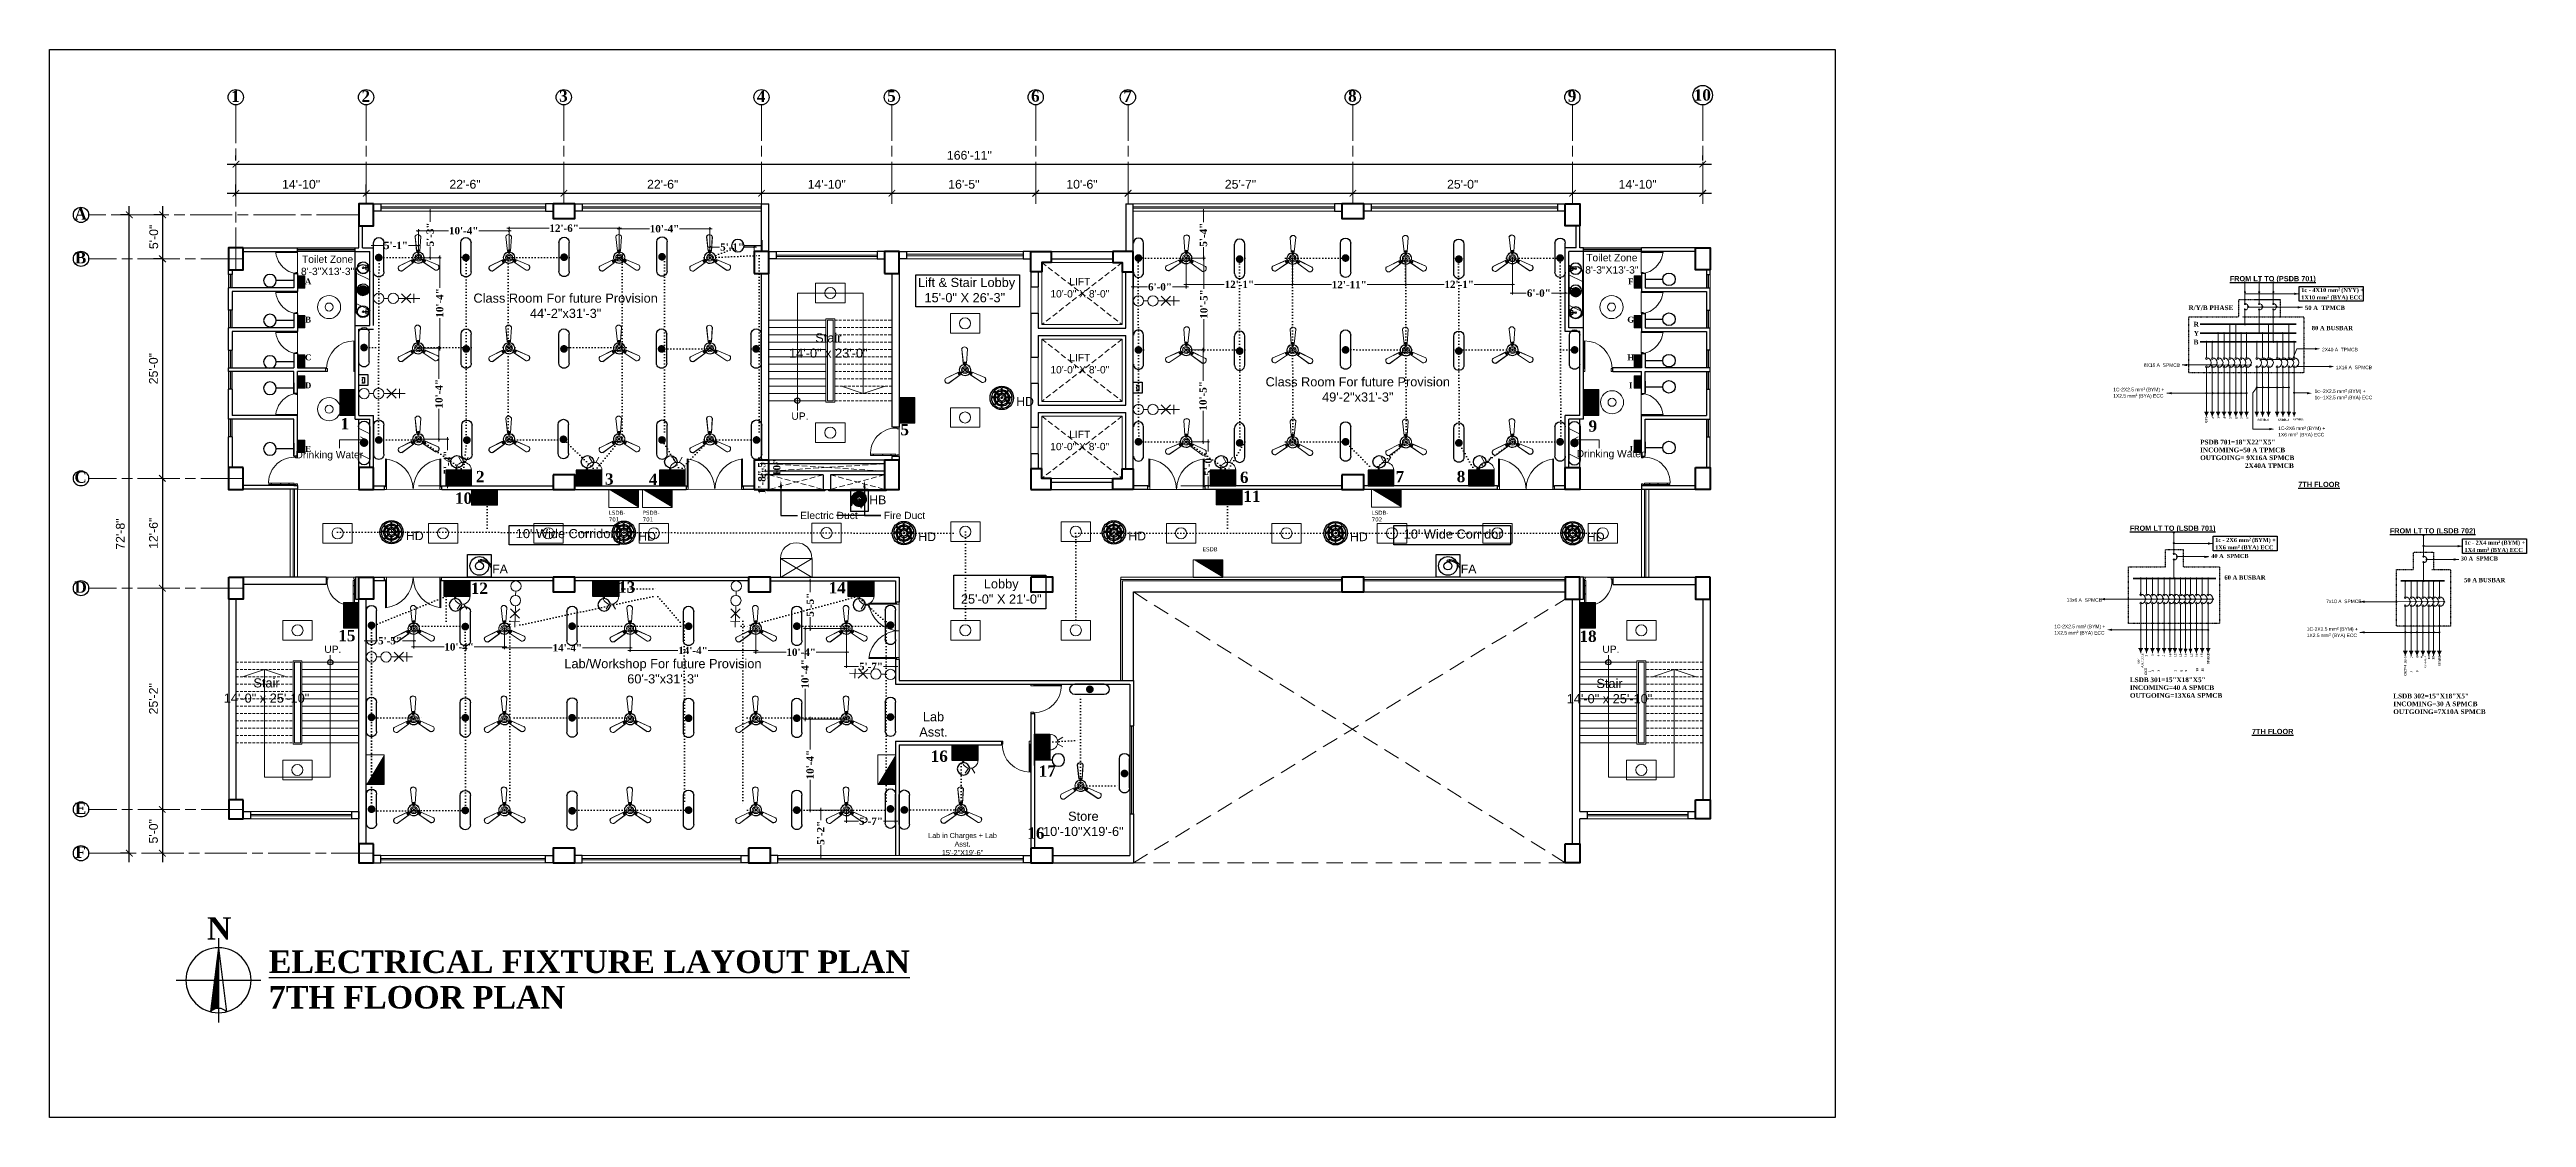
# Model space of a CAD drawing. Header units: inches. Extents: x -12 to 20935469, y -1604 to 24729220.
# Drawn here: x 20823799 to 20827182, y 24647088 to 24648547 of the extents above; entities that cross this region are included whole.
import ezdxf
from ezdxf import colors
from ezdxf.entities.mleader import LeaderData, LeaderLine
from ezdxf.math import Vec2, Vec3

# ---------------------------------------------------------------- set-up
doc = ezdxf.new("R2010")
doc.units = ezdxf.units.IN
doc.header["$LTSCALE"] = 0.03
doc.header["$MEASUREMENT"] = 0
doc.header["$PDMODE"] = 32
doc.header["$PDSIZE"] = 15
for name, pattern in [('ACAD_ISO02W100', [15, 12, -3]), ('ACAD_ISO08W100', [36, 24, -3, 6, -3]), ('DASHDOT', [1, 0.5, -0.25, 0, -0.25]), ('DASHDOTX2', [2, 1, -0.5, 0, -0.5]), ('DASHED2', [0.375, 0.25, -0.125]), ('DOT', [0.25, 0, -0.25])]:
    doc.linetypes.add(name, pattern=pattern)
for name, color, linetype, lineweight in [('0-elect.fixture-3 fan', 200, 'Continuous', 20), ('2', 7, 'Continuous', 9), ('CIRCUIT', 7, 'Continuous', 0), ('CKT-CABLE', 3, 'Continuous', 9), ('CL BOX', 90, 'ACAD_ISO02W100', 0), ('column', 1, 'Continuous', 40), ('Dim Line', 252, 'Continuous', 13), ('Dimiention', 75, 'Continuous', 18), ('Door', 7, 'Continuous', 18), ('Dot', 253, 'Continuous', 0), ('E-CF', 4, 'Continuous', 30), ('ELECT', 8, 'Continuous', 0), ('Gas', 21, 'Continuous', 5), ('Glass Line', 252, 'Continuous', 9), ('Grid Line', 252, 'Continuous', 18), ('Hatch', 253, 'Continuous', 15), ('line', 7, 'Continuous', 9), ('Main Wall', 7, 'Continuous', 30), ('Power pts', 6, 'DASHDOTX2', 25), ('RAIL', 23, 'Continuous', 13), ('SB', 1, 'DASHDOT', 30), ('STAIR', 46, 'Continuous', 15), ('TOILET FIXTURE', 142, 'Continuous', 5), ('TU TEXT', 251, 'Continuous', 13), ('wind.', 150, 'Continuous', 20)]:
    doc.layers.add(name, color=color, linetype=linetype, lineweight=lineweight)
for name, color, linetype in [('AC TEXT', 151, 'DOT'), ('BL TEXT', 7, 'Continuous'), ('DIM TEXT 2025', 7, 'Continuous'), ('ELECTRICAL FITTINGS', 130, 'Continuous'), ('FDB', 5, 'Continuous'), ('fire alarm', 10, 'Continuous'), ('GUTLI', 7, 'Continuous'), ('H', 154, 'Continuous'), ('heat detactor', 8, 'Continuous'), ('QP TEX', 7, 'Continuous'), ('SB TEXT', 215, 'DOT'), ('SSDB TXT', 7, 'Continuous'), ('TEXT', 7, 'Continuous'), ('w', 188, 'DOT')]:
    doc.layers.add(name, color=color, linetype=linetype)
doc.styles.add('2', font='swisscl.ttf')
doc.styles.add('MtXpl_Swis721_Lt_BT', font='swissl.ttf')
doc.styles.add('RomanS', font='arial.ttf', dxfattribs={"height": 12})
doc.styles.get("Standard").update_dxf_attribs({"font": 'timesbd.ttf'})
doc.dimstyles.new('Aec_Arch_I', dxfattribs={"dimscale": 96, "dimtxt": 12, "dimasz": 0.09375, "dimexe": 0.125, "dimexo": 0.125, "dimgap": 0.0625, "dimtad": 1, "dimdec": 0, "dimzin": 3, "dimdsep": 46, "dimlunit": 4, "dimtxsty": 'RomanS', "dimblk1": 'ARCHTICK', "dimblk2": 'ARCHTICK', "dimsah": 1, "dimcen": 0.09375, "dimdle": 0.125, "dimadec": 0, "dimazin": 0, "dimtfac": 0.75, "dimtdec": 0, "dimtmove": 2, "dimatfit": 3, "dimldrblk": 'ARCHTICK', "dimfxl": 1, "dimfrac": 1, "dimtolj": 1, "dimtzin": 0, "dimarcsym": 0})
doc.dimstyles.new('arch grid', dxfattribs={"dimtxt": 250, "dimasz": 100, "dimexe": 10, "dimexo": 10, "dimgap": 0.09, "dimtad": 0, "dimdec": 0, "dimzin": 0, "dimdsep": 46, "dimtxsty": 'Standard', "dimblk": 'DOT', "dimcen": 50, "dimdle": 50, "dimclrd": 256, "dimclre": 256, "dimadec": 0, "dimazin": 0, "dimtfac": 1, "dimtdec": 0, "dimtofl": 0, "dimtmove": 0, "dimatfit": 3, "dimldrblk": 'DOT', "dimfxl": 200, "dimfxlon": 1, "dimtolj": 1, "dimtzin": 0, "dimlwd": -1, "dimlwe": -1, "dimarcsym": 1})
doc.dimstyles.new('Standard 8', dxfattribs={"dimtxt": 7, "dimasz": 2, "dimexe": 2, "dimexo": 2, "dimgap": 2, "dimtad": 0, "dimdec": 0, "dimzin": 3, "dimdsep": 46, "dimlunit": 4, "dimtxsty": 'Standard', "dimblk": 'OBLIQUE', "dimcen": 3, "dimdle": 3, "dimclrd": 256, "dimclre": 256, "dimclrt": 256, "dimadec": 0, "dimazin": 0, "dimtfac": 1, "dimtdec": 0, "dimtix": 1, "dimtofl": 0, "dimtmove": 0, "dimatfit": 0, "dimldrblk": 'OBLIQUE', "dimfxl": 1, "dimtolj": 1, "dimtzin": 0, "dimlwd": -1, "dimlwe": -1, "dimarcsym": 0})

msp = doc.modelspace()

# ---------------------------------------------------------------- texts
msp.add_text('N', height=30.7).set_placement((20824014.2, 24647331, 0))
at = {"insert": (20824098.6, 24647316.3, 0), "char_height": 30.731, "width": 958.24, "attachment_point": 1, "line_spacing_factor": 0.947396}
msp.add_mtext('{\\LELECTRICAL FIXTURE LAYOUT PLAN \\P}7TH FLOOR PLAN', dxfattribs=at)
at = {"layer": 'FDB', "color": 3, "char_height": 7.15, "width": 320.294, "attachment_point": 1}
for s, insert in [('{\\fArial|b1|i0|c0|p34;\\LFROM LT TO (PSDB 701)}', (20826776.9, 24648237.4)), ('{\\fArial|b1|i0|c0|p34;\\L7TH FLOOR}', (20826870.5, 24647956.4)), ('{\\fArial|b1|i0|c0|p34;\\LFROM LT TO (LSDB 701)}', (20826640.4, 24647896.6)), ('{\\fArial|b1|i0|c0|p34;\\LFROM LT TO (LSDB 702)}', (20826995.5, 24647893)), ('{\\fArial|b1|i0|c0|p34;\\L7TH FLOOR}', (20826807.3, 24647619))]:
    msp.add_mtext(s, dxfattribs=dict(at, insert=insert))
at = {"layer": 'SB TEXT', "width": 227.458, "attachment_point": 8, "rotation": 0}
for s, insert, char_height in [('\\A1;A', (20824152.4, 24648226.1), 8), ('\\A1;F', (20825958.8, 24648226.1), 8), ('\\A1;B', (20824152.4, 24648173.8), 8), ('\\A1;G', (20825958.8, 24648173.8), 8), ('\\A1;C', (20824152.4, 24648122.3), 8), ('\\A1;H', (20825958.8, 24648122.3), 8), ('\\A1;D', (20824152.4, 24648084.1), 8), ('\\A1;I', (20825958.8, 24648084.1), 8), ('\\A1;1', (20824202.5, 24648028), 15.44), ('\\A1;5', (20824967.2, 24648019.7), 15.44), ('\\A1;9', (20825907, 24648024.6), 15.44), ('\\A1;E', (20824152.4, 24647997.3), 8), ('\\A1;J', (20825958.8, 24647997.3), 8), ('\\A1;2', (20824387.5, 24647955.8), 15.44), ('\\A1;3', (20824563.7, 24647952.2), 15.44), ('\\A1;4', (20824623.7, 24647952.2), 15.44), ('\\A1;6', (20825430.9, 24647954.6), 15.44), ('\\A1;7', (20825643.5, 24647955.6), 15.44), ('\\A1;8', (20825727, 24647955.6), 15.44), ('\\A1;10', (20824364.7, 24647926.1), 15.44), ('\\A1;11', (20825441.4, 24647928.9), 15.44), ('\\A1;12', (20824386.3, 24647803.2), 15.44), ('\\A1;13', (20824587.5, 24647804.6), 15.44), ('\\A1;14', (20824875, 24647803.9), 15.44), ('\\A1;15', (20824205.3, 24647738.4), 15.44), ('\\A1;18', (20825900.5, 24647737.5), 15.44), ('\\A1;16', (20825014.4, 24647573.7), 15.44), ('\\A1;17', (20825161.9, 24647553.5), 15.44), ('\\A1;16', (20825146.4, 24647468.6), 15.44)]:
    msp.add_mtext(s, dxfattribs=dict(at, insert=insert, char_height=char_height))
at = {"layer": 'TEXT', "style": 'MtXpl_Swis721_Lt_BT'}
for s, p in [('13x6 A  SPMCB', (20826554.1, 24647792.6)), ('7x10 A  SPMCB', (20826908.7, 24647790.7))]:
    msp.add_text(s, height=4.786, dxfattribs=at).set_placement(p)
at = {"layer": 'TEXT', "color": 30, "lineweight": 5, "ltscale": 20, "attachment_point": 2, "style": '2'}
for s, width, gutter_width, insert, char_height in [('{\\fArial|b0|i0|c0|p34;\\C0;Toilet Zone\\P8\'-3"X13\'-3"}', 104.76, 0.5, (20824179, 24648265.4), 10), ('{\\fArial|b0|i0|c0|p34;\\C0;Toilet Zone\\P8\'-3"X13\'-3"}', 104.76, 0.5, (20825933, 24648267.5), 10), ('\\pxsm1;{\\fArial|b0|i0|c0|p34;\\C0;Class Room For future Provision\\P44\'-2"x31\'-3"}', 289.483, 0.5, (20824504.1, 24648213.5), 12.476), ('\\pxsm1,qc;{\\fArial|b0|i0|c0|p34;\\C0; Lift & Stair Lobby\\P15\'-0" X 26\'-3" }', 146.388, 0.75, (20825049.3, 24648234.9), 12.476), ('\\pxsm1;{\\fArial|b0|i0|c0|p34;\\C0;LIFT\\P10\'-0" X 8\'-0" }', 235.592, 0.75, (20825206.4, 24648234.8), 10), ('\\pxsm1;{\\fArial|b0|i0|c0|p34;\\C0;Stair\\P14\'-0" x 23\'-0"  }', 114.807, 0.282, (20824862.9, 24648159.2), 12.476), ('\\pxsm1;{\\fArial|b0|i0|c0|p34;\\C0;LIFT\\P10\'-0" X 8\'-0" }', 235.592, 0.75, (20825206.4, 24648131.1), 10), ('\\pxsm1;{\\fArial|b0|i0|c0|p34;\\C0;Class Room For future Provision\\P49\'-2"x31\'-3"}', 289.483, 0.5, (20825586, 24648099.2), 12.476), ('{\\fArial|b0|i0|c0|p34;\\C0;UP.}', 104.76, 0.5, (20824824.1, 24648051.1), 10), ('\\pxsm1;{\\fArial|b0|i0|c0|p34;\\C0;LIFT\\P10\'-0" X 8\'-0" }', 235.592, 0.75, (20825206.2, 24648026.2), 10), ('\\pxsm1;{\\fArial|b0|i0|c0|p34;\\C0;Drinking Water }', 88.563, 0.282, (20824181.3, 24647998.4), 10), ('\\pxsm1;{\\fArial|b0|i0|c0|p34;\\C0;Drinking Water }', 88.563, 0.282, (20824181.3, 24647998.4), 10), ('\\pxsm1;{\\fArial|b0|i0|c0|p34;\\C0;Drinking Water }', 88.563, 0.282, (20825931.2, 24647999.9), 10), ("\\pxsm1,qc;{\\fArial|b0|i0|c0|p34;\\C0;10' Wide Corridor}", 227.89, 0.75, (20824503.6, 24647891.9), 12.476), ("\\pxsm1,qc;{\\fArial|b0|i0|c0|p34;\\C0;10' Wide Corridor}", 227.89, 0.75, (20825716.3, 24647891.3), 12.476), ('\\pxsm1,qc;{\\fArial|b0|i0|c0|p34;\\C0;Lobby\\P25\'-0" X 21\'-0" }', 146.388, 0.75, (20825099, 24647823.3), 12.476), ('{\\fArial|b0|i0|c0|p34;\\C0;UP.}', 104.76, 0.5, (20824186.2, 24647732.7), 10), ('{\\fArial|b0|i0|c0|p34;\\C0;UP.}', 104.76, 0.5, (20825931.7, 24647732.7), 10), ('\\pxsm1;{\\fArial|b0|i0|c0|p34;\\C0;Lab/Workshop For future Provision\\P60\'-3"x31\'-3"}', 289.483, 0.5, (20824637, 24647714.3), 12.476), ('\\pxsm1;{\\fArial|b0|i0|c0|p34;\\C0;Stair\\P14\'-0" x 25\'-10"  }', 114.807, 0.282, (20824095.6, 24647688), 12.476), ('\\pxsm1;{\\fArial|b0|i0|c0|p34;\\C0;Stair\\P14\'-0" x 25\'-10"  }', 114.807, 0.282, (20825929.8, 24647687.2), 12.476), ('{\\fArial|b0|i0|c0|p34;\\C0;Lab Asst. }', 49.47, 0.5, (20825006.5, 24647641.8), 12.476), ('{\\fArial|b0|i0|c0|p34;\\C0;Store\\P10\'-10"X19\'-6"}', 104.76, 0.5, (20825211.2, 24647505.9), 12.476), ('{\\fArial|b0|i0|c0|p34;\\C0;Lab in Charges + Lab Asst. \\P15\'-2"X19\'-6"}', 104.76, 0.5, (20825046.2, 24647476.8), 7)]:
    msp.add_mtext_dynamic_manual_height_columns(s, width=width, gutter_width=gutter_width, heights=[0], dxfattribs=dict(at, insert=insert, char_height=char_height))
at = {"layer": 'TEXT', "color": 0, "char_height": 5.571, "width": 251.33, "attachment_point": 1}
for s, insert in [('1c - 4X10 mm{\\H1.0833x;²\\fMS Shell Dlg 2|b0|i0|c0|p0;\\H0.65385x; }(NYY) +\\P1X10 mm{\\H1.0833x;²} (BYA) ECC', (20826874.6, 24648221.5)), ('1c - 2X6 mm{\\H1.0833x;²\\fMS Shell Dlg 2|b0|i0|c0|p0;\\H0.65385x; }(BYM) +\\P1X6 mm{\\H1.0833x;²} (BYA) ECC', (20826757, 24647880.1)), ('1c - 2X4 mm{\\H1.0833x;²\\fMS Shell Dlg 2|b0|i0|c0|p0;\\H0.65385x; }(BYM) +\\P1X4 mm{\\H1.0833x;²} (BYA) ECC', (20827097.6, 24647876.6)), ('40 A  SPMCB', (20826751.8, 24647857.9)), ('30 A  SPMCB', (20827092.5, 24647854.4))]:
    msp.add_mtext(s, dxfattribs=dict(at, insert=insert))
at = {"layer": 'TEXT', "attachment_point": 1}
for s, insert, char_height, width in [('R/Y/B PHASE', (20826720.6, 24648197.3), 6.414, 63786.51), ('R', (20826727.6, 24648174.9), 6.41, 63786.51), ('50 A  TPMCB', (20826879.7, 24648197), 5.865, 63786.51), ('B', (20826727.6, 24648150.4), 6.41, 63786.51), ('Y', (20826727.8, 24648162.5), 6.41, 63786.51), ('80 A BUSBAR', (20826888.9, 24648169.3), 5.865, 63786.51), ('{\\fSwis721 Lt BT|b0|i0|c0|p34;2X40 A  TPMCB\\P\\H1.00001x;\\C0;\\P\\fArial|b0|i0|c0|p34;\\H0.8571x;\\C256;          }', (20826902.9, 24648139.4), 4.786, 76.393), ('{\\fSwis721 Lt BT|b0|i0|c0|p34;8X16 A  SPMCB\\P\\H1.00001x;\\C0;\\P\\fArial|b0|i0|c0|p34;\\H0.8571x;\\C256;          }', (20826659.6, 24648118.2), 4.786, 76.393), ('{\\fSwis721 Lt BT|b0|i0|c0|p34;1X16 A  SPMCB\\P\\H1.00001x;\\C0;\\P\\fArial|b0|i0|c0|p34;\\H0.8571x;\\C256;          }', (20826921.8, 24648115), 4.786, 76.393), ('{\\fSwis721 Lt BT|b0|i0|c0|p34;\\C0;1C-2X2.5 mm\\H1.0833x;²\\fMS Shell Dlg 2|b0|i0|c0|p0;\\H0.65385x; \\fSwis721 Lt BT|b0|i0|c0|p34;\\H1.4118x;(BYM) +\\P1X2.5 mm\\H1.0833x;²\\H0.92311x; (BYA) ECC\\P\\fArial|b0|i0|c0|p34;\\H0.8571x;\\C256;          }', (20826617.8, 24648085.2), 4.7862, 76.393), ('{\\fSwis721 Lt BT|b0|i0|c0|p34;\\C0;1c--2X2.5 mm\\H1.0833x;²\\fMS Shell Dlg 2|b0|i0|c0|p0;\\H0.65385x; (\\fSwis721 Lt BT|b0|i0|c0|p34;\\H1.4118x;BYM) +\\H1.00001x;\\P\\H0.99999x;1c--1X2.5 mm\\H1.0833x;²\\fMS Shell Dlg 2|b0|i0|c0|p0;\\H0.65385x; (\\fSwis721 Lt BT|b0|i0|c0|p34;\\H1.4118x;BYA) ECC\\H1.00001x;\\P\\P\\fArial|b0|i0|c0|p34;\\H0.8571x;\\C256;          }', (20826892.7, 24648083), 4.7862, 99.12), ('SSDB-1{\\H0.8571x;          }', (20826814.9, 24648042.4), 3, 6.61), ('SSDB-2{\\H0.8571x;         }', (20826842.7, 24648042.4), 3, 6.61), ('SPARE{\\H0.8571x;          }', (20826862.9, 24648043.2), 3, 6.61), ('PSDB 701=18"X22"X5"\\PINCOMING=50 A TPMCB\\POUTGOING= 9X16A SPMCB\\P                         2X40A TPMCB', (20826736.5, 24648013.8), 6.414, 63786.51), ('{\\fSwis721 Lt BT|b0|i0|c0|p34;\\C0;1C-2X6 mm\\H1.0833x;²\\fMS Shell Dlg 2|b0|i0|c0|p0;\\H0.65385x; \\fSwis721 Lt BT|b0|i0|c0|p34;\\H1.4118x;(BYM) +\\P1X6 mm\\H1.0833x;²\\H0.92311x; (BYA) ECC\\P\\fArial|b0|i0|c0|p34;\\H0.8571x;\\C256;          }', (20826843.1, 24648032.3), 4.7862, 76.393), ('60 A BUSBAR', (20826769.6, 24647828.6), 5.865, 63786.51), ('50 A BUSBAR', (20827097, 24647825.1), 5.865, 63786.51), ('{\\fSwis721 Lt BT|b0|i0|c0|p34;\\C0;1C-2X2.5 mm\\H1.0833x;²\\fMS Shell Dlg 2|b0|i0|c0|p0;\\H0.65385x; \\fSwis721 Lt BT|b0|i0|c0|p34;\\H1.4118x;(BYM) +\\P1X2.5 mm\\H1.0833x;²\\H0.92311x; (BYA) ECC\\P\\fArial|b0|i0|c0|p34;\\H0.8571x;\\C256;          }', (20826537.3, 24647761.6), 4.7862, 76.393), ('{\\fSwis721 Lt BT|b0|i0|c0|p34;\\C0;1C-2X2.5 mm\\H1.0833x;²\\fMS Shell Dlg 2|b0|i0|c0|p0;\\H0.65385x; \\fSwis721 Lt BT|b0|i0|c0|p34;\\H1.4118x;(BYM) +\\P1X2.5 mm\\H1.0833x;²\\H0.92311x; (BYA) ECC\\P\\fArial|b0|i0|c0|p34;\\H0.8571x;\\C256;          }', (20826882.1, 24647758.1), 4.7862, 76.393), ('LSDB 301=15"X18"X5"\\PINCOMING=40 A SPMCB\\POUTGOING=13X6A SPMCB\\P                    ', (20826640.6, 24647689.2), 6.414, 63786.51), ('LSDB 302=15"X18"X5"\\PINCOMING=30 A SPMCB\\POUTGOING=7X10A SPMCB\\P                    ', (20827000.3, 24647667), 6.414, 63786.51)]:
    msp.add_mtext(s, dxfattribs=dict(at, insert=insert, char_height=char_height, width=width))
at = {"layer": 'TEXT', "char_height": 3, "width": 6.61, "attachment_point": 1, "rotation": 90}
for s, insert in [('\\pxqc;QP1\\P{\\H0.8571x;        }', (20826743.1, 24648037.6)), ('2{\\H0.8571x;          }', (20826752.5, 24648042.4)), ('3{\\H0.8571x;      }', (20826760.3, 24648042.4)), ('4{\\H0.8571x;       }', (20826768.3, 24648042.4)), ('5{\\H0.8571x;       }', (20826776.3, 24648042.4)), ('6{\\H0.8571x;         }', (20826784.7, 24648042.4)), ('7{\\H0.8571x;         }', (20826792, 24648042.4)), ('8{\\H0.8571x;         }', (20826799.4, 24648042.4)), ('\\pxqc;CKT\\P1{\\H0.8571x;         }', (20826660.8, 24647693.9)), ('\\pxqc;2{\\H0.8571x;\\P          }', (20826661.5, 24647715.6)), ('3{\\H0.8571x;    }', (20826670.2, 24647718.3)), ('2{\\H0.8571x;  }', (20826670.4, 24647697.2)), ('\\pxqc;4{\\H0.8571x; \\P       }', (20826678, 24647715.8)), ('3{\\H0.8571x;        }', (20826678.3, 24647697.3)), ('\\pxqc;5{\\H0.8571x; \\P       }', (20826685.3, 24647715.8)), ('10{\\H0.8571x;     }', (20826694.3, 24647717.1)), ('12', (20826700.9, 24647717.1)), ('7', (20826701.7, 24647697.2)), ('13', (20826708.1, 24647717.1)), ('8', (20826709.4, 24647697.2)), ('14', (20826715.2, 24647717.1)), ('9', (20826715.7, 24647697.2)), ('15', (20826723.1, 24647717.1)), ('16', (20826730.3, 24647717.1)), ('10', (20826731, 24647697.2)), ('17', (20826737.4, 24647717.1)), ('11', (20826738.1, 24647697.2)), ('SPARE {\\H0.8571x;    }', (20826745.9, 24647707.5)), ('CKT=4{\\H0.8571x;         }', (20827015, 24647691.1)), ('5{\\H0.8571x; }', (20827023.4, 24647696.1)), ('7{\\H0.8571x;        }', (20827024, 24647715.9)), ('6{\\H0.8571x;       }', (20827031.4, 24647696.3)), ('8{\\H0.8571x;       }', (20827031.6, 24647715.9)), ('\\pxqr;9{\\H0.8571x;\\PF,G,H,I,J        }', (20827037.5, 24647711.4)), ('11{\\H0.8571x;       }', (20827047.6, 24647713.6)), ('18{\\H0.8571x;    }', (20827053.3, 24647713.6)), ('SPARE {\\H0.8571x;    }', (20827061.8, 24647704.4))]:
    msp.add_mtext(s, dxfattribs=dict(at, insert=insert))
at = {"layer": 'TEXT', "char_height": 3, "attachment_point": 1, "rotation": 90}
for s, width, insert in [('\\pxqc;{\\fVerdana|b0|i0|c0|p34;SB-1\\PA,B,C,D,E}', 14.853, (20826651, 24647704.8)), ('{\\fVerdana|b0|i0|c0|p34;SB-6}', 68.891, (20827015.1, 24647708.4))]:
    msp.add_mtext_dynamic_manual_height_columns(s, width=width, gutter_width=0.0767, heights=[0], dxfattribs=dict(at, insert=insert))
at = {"layer": 'TU TEXT', "color": 5, "ltscale": 50, "char_height": 5, "attachment_point": 1}
for s, insert in [('{\\fVerdana|b0|i0|c0|p34;\\H1.1x;\\C256;LSDB-\\P701}', (20824563, 24647916.9)), ('{\\fVerdana|b0|i0|c0|p34;\\H1.1x;\\C256;PSDB-\\P701}', (20824609.3, 24647916.9)), ('{\\fVerdana|b0|i0|c0|p34;\\H1.1x;\\C256;LSDB-\\P702}', (20825605, 24647916.9)), ('{\\fVerdana|b0|i0|c0|p34;\\H1.1x;\\C256;ESDB}', (20825374, 24647867))]:
    msp.add_mtext_dynamic_manual_height_columns(s, width=10.038, gutter_width=0.0112, heights=[0], dxfattribs=dict(at, insert=insert))

# ---------------------------------------------------------------- blocks, each defined once
blk = doc.blocks.new('Door_45')
at = {"layer": 'Door'}
for p, q in [((1.5, 5), (1.5, 44)), ((1.5, 40), (2.2, 40)), ((2.2, 40), (2.2, 39.5)), ((2.2, 39.5), (2.7, 39.5)), ((2.7, 39.5), (2.7, 40)), ((2.7, 40), (3.5, 40)), ((3.5, 44), (3.5, 5)), ((0, 0), (0, 5)), ((0, 5), (1.5, 5)), ((1.5, 25.8), (2.2, 25.8)), ((1.5, 12.6), (2.2, 12.6)), ((3.5, 5), (1.5, 5)), ((1.5, 5), (1.5, 3)), ((1.5, 3), (2.5, 3)), ((2.2, 25.8), (2.2, 25.3)), ((2.2, 25.3), (2.7, 25.3)), ((2.2, 12.6), (2.2, 13.1)), ((2.2, 13.1), (2.7, 13.1)), ((2.5, 3), (2.5, 0)), ((2.7, 25.8), (3.5, 25.8)), ((2.7, 25.3), (2.7, 25.8)), ((2.7, 13.1), (2.7, 12.6)), ((2.7, 12.6), (3.5, 12.6)), ((42.5, 3), (42.5, 0)), ((43.5, 3), (42.5, 3)), ((45, 5), (43.5, 5)), ((43.5, 5), (43.5, 3)), ((45, 0), (45, 5)), ((2.5, 0), (0, 0)), ((42.5, 0), (45, 0))]:
    blk.add_line(p, q, dxfattribs=at)
blk.add_arc((4.7, 5.3), 38.8, 359.6233, 94.6685, dxfattribs=at)
blk = doc.blocks.new('sssss-flat-876')
at = {"layer": 'Door', "linetype": 'Continuous', "ltscale": 3}
blk.add_line((3666.5, 84027.2), (3666.5, 84055.7), dxfattribs=at)
at = {"layer": 'Door', "linetype": 'Continuous', "ltscale": 3, "extrusion": (-7.21527e-09, -3.35624e-18, 1), "elevation": 0}
for points in [[(3666.5, 84057.2), (3666.5, 84055.7), (3668.4, 84055.7), (3668.4, 84056.5), (3670.2, 84056.5), (3670.2, 84057.2)], [(3668.4, 84055.7), (3696.2, 84055.7), (3696.2, 84056.5), (3668.4, 84056.5)]]:
    blk.add_lwpolyline(points, close=True, dxfattribs=at)
at = {"layer": 'Door', "linetype": 'Continuous', "ltscale": 3, "flags": 128}
blk.add_lwpolyline([(3670.2, 84027.2, 0.04096), (3675.5, 84028.9, 0.082496), (3684.9, 84034.8, 0.052187), (3689.7, 84040, 0.043988), (3692.9, 84045, 0.036571), (3694.8, 84049.6, 0.034751), (3695.9, 84054.2, 0.011435), (3696.2, 84055.7)], format="xyb", dxfattribs=at)
at = {"layer": 'Door', "linetype": 'Continuous', "ltscale": 3}
blk.add_lwpolyline([(3666.5, 84027.2), (3666.5, 84028.7), (3668.4, 84028.7), (3668.4, 84027.9), (3670.2, 84027.9), (3670.2, 84027.2)], close=True, dxfattribs=at)
blk = doc.blocks.new('7-flat-72')
at = {"layer": 'Glass Line', "color": 8, "ltscale": 20}
for p, q in [((-64478.7, 376960.5), (-64480.3, 376960.5)), ((-64480.3, 376959.5), (-64480.3, 376960.5)), ((-64480.3, 376959.5), (-64480.3, 376960.5)), ((-64478.7, 376959.5), (-64480.3, 376959.5)), ((-64480.3, 376959.1), (-64480.3, 376959.4)), ((-64478.7, 376959.4), (-64480.3, 376959.4)), ((-64478.7, 376959.1), (-64480.3, 376959.1)), ((-64480.2, 376959.4), (-64480.2, 376959.5)), ((-64480.1, 376959.5), (-64480.1, 376960.5)), ((-64479.9, 376959.5), (-64479.9, 376960.5)), ((-64479.5, 376959.5), (-64479.5, 376960.5)), ((-64479.1, 376959.5), (-64479.1, 376960.5)), ((-64478.9, 376959.5), (-64478.9, 376960.5)), ((-64478.9, 376959.4), (-64478.9, 376959.5)), ((-64478.8, 376959.5), (-64478.8, 376960.5)), ((-64478.7, 376959.5), (-64478.7, 376960.5)), ((-64478.7, 376959.1), (-64478.7, 376959.4)), ((-64475.1, 376959.4), (-64476.9, 376959.4)), ((-64476.9, 376959.1), (-64476.9, 376959.4)), ((-64475.1, 376959.1), (-64476.9, 376959.1)), ((-64476.6, 376959.4), (-64476.6, 376966.6)), ((-64475.5, 376966.6), (-64476.6, 376966.6)), ((-64475.5, 376959.4), (-64475.5, 376966.6)), ((-64475.1, 376959.1), (-64475.1, 376959.4)), ((-64473.3, 376960.5), (-64471.7, 376960.5)), ((-64473.3, 376959.5), (-64473.3, 376960.5)), ((-64473.3, 376959.5), (-64473.3, 376960.5)), ((-64473.3, 376959.5), (-64471.7, 376959.5)), ((-64473.3, 376959.1), (-64473.3, 376959.4)), ((-64473.3, 376959.4), (-64471.7, 376959.4)), ((-64473.3, 376959.1), (-64471.7, 376959.1)), ((-64473.1, 376959.5), (-64473.1, 376960.5)), ((-64473.1, 376959.4), (-64473.1, 376959.5)), ((-64472.9, 376959.5), (-64472.9, 376960.5)), ((-64472.5, 376959.5), (-64472.5, 376960.5)), ((-64472.1, 376959.5), (-64472.1, 376960.5)), ((-64471.9, 376959.5), (-64471.9, 376960.5)), ((-64471.9, 376959.4), (-64471.9, 376959.5)), ((-64471.8, 376959.5), (-64471.8, 376960.5)), ((-64471.7, 376959.5), (-64471.7, 376960.5)), ((-64471.7, 376959.1), (-64471.7, 376959.4))]:
    blk.add_line(p, q, dxfattribs=at)
blk.add_circle((-64476, 376968.4, 0), 1.08, dxfattribs=at)
for radius, start, end in [(8.1, 273.8334, 266.1883), (7.55, 274.115, 265.9068)]:
    blk.add_arc((-64476, 376968.4, 0), radius, start, end, dxfattribs=at)
blk = doc.blocks.new('SFSFSFS-flat-72')
at = {"layer": 'TOILET FIXTURE', "ltscale": 0.2}
blk.add_lwpolyline([(-3918.5, -3608.1), (-3918.5, -3602.7), (-3923.9, -3602.7), (-3923.9, -3608.1)], close=True, dxfattribs=at)
at = {"layer": 'TOILET FIXTURE', "ltscale": 20}
blk.add_blockref('7-flat-72', (60554.8, -380567.2), dxfattribs=at)
blk = doc.blocks.new('$D40')
at = {"layer": 'Door'}
for p, q in [((1, 4), (1, 42)), ((2, 0), (2, 42)), ((1, 5), (0, 5)), ((2, 0), (0, 0)), ((2, 4), (1, 4)), ((39, 4), (38, 4)), ((38, 4), (38, 0)), ((40, 0), (38, 0)), ((40, 5), (39, 5)), ((39, 5), (39, 4))]:
    blk.add_line(p, q, dxfattribs=at)
blk.add_arc((1, 4), 38, 0, 90, dxfattribs=at)
blk = doc.blocks.new('bulb')
at = {"layer": 'line', "color": 4, "lineweight": 25, "ltscale": 50}
for p, q in [((20823168.7, 24658803.9), (20823168.7, 24658777.6)), ((20823168.7, 24658790.8), (20823209.9, 24658790.8))]:
    blk.add_line(p, q, dxfattribs=at)
blk.add_circle((20823224.6, 24658790.8), 14.7, dxfattribs=at)
blk = doc.blocks.new('GGGFGFG')
at = {"layer": 'line', "color": 4, "ltscale": 50}
for p, q in [((7356688, 3293208), (7357003, 3293208)), ((7356688, 3292998), (7356688, 3293208)), ((7357003, 3293208), (7357003, 3292998)), ((7357003, 3292998), (7356688, 3292998))]:
    blk.add_line(p, q, dxfattribs=at)
blk.add_circle((7356846, 3293103), 59.6, dxfattribs=at)
blk = doc.blocks.new('FDDF')
at = {"layer": 'line', "color": 6, "linetype": 'Continuous', "lineweight": 25, "ltscale": 50}
for p, q in [((7351583, 3307777), (7351583, 3307352)), ((7351732, 3307777), (7351732, 3307352))]:
    blk.add_line(p, q, dxfattribs=at)
at = {"layer": 'line', "color": 6, "linetype": 'Continuous', "lineweight": 40, "ltscale": 50, "const_width": 56.1}
blk.add_lwpolyline([(7351657, 3307597, 1), (7351657, 3307541, 1)], format="xyb", close=True, dxfattribs=at)
at = {"layer": 'line', "color": 6, "linetype": 'Continuous', "lineweight": 25, "ltscale": 50}
for centre, start, end in [((7351657, 3307777), 0, 180), ((7351657, 3307352), 180, 0)]:
    blk.add_arc(centre, 74.8, start, end, dxfattribs=at)
blk = doc.blocks.new('JJUJUJUKI')
at = {"layer": 'line', "color": 6, "ltscale": 50}
for p, q in [((7363095, 3291794), (7362945, 3291867)), ((7363095, 3291461), (7362945, 3291534))]:
    blk.add_line(p, q, dxfattribs=at)
at = {"layer": 'line', "color": 5, "xscale": -1, "rotation": 180}
blk.add_blockref('FDDF', (11363, 6599219), dxfattribs=at)
blk = doc.blocks.new('RTRT')
at = {"layer": 'line', "color": 5}
blk.add_blockref('JJUJUJUKI', (0, 0), dxfattribs=at)
blk = doc.blocks.new('JUJUJUKIII')
at = {"layer": 'H', "ltscale": 50, "true_color": 0x999999, "transparency": 33554556}
h = blk.add_hatch(color=253, dxfattribs=at)
h.dxf.hatch_style = 1
h.paths.add_polyline_path([(7363220, 3291034), (7363426, 3291034), (7363426, 3291377), (7363220, 3291377)])
at = {"layer": 'Dimiention', "color": 4, "ltscale": 50}
blk.add_lwpolyline([(7363220, 3291034), (7363426, 3291034), (7363426, 3291377), (7363220, 3291377)], close=True, dxfattribs=at)
blk = doc.blocks.new('E-CF')
at = {"layer": '0-elect.fixture-3 fan', "color": 230, "linetype": 'ByBlock', "lineweight": 13, "ltscale": 5}
for p, q in [((-1.4, 6.5), (-2.4, 20.9)), ((-1.4, 6.5), (-2.3, 20.9)), ((3.2, 20.7), (1.6, 6.5)), ((3.3, 20.7), (1.7, 6.5)), ((-19.6, -7.5), (-6.5, -1.7)), ((-19.6, -7.5), (-6.4, -1.8)), ((-5, -4.4), (-16.9, -12.4)), ((-4.9, -4.5), (-16.9, -12.5)), ((16.3, -13.3), (4.7, -4.7)), ((16.3, -13.2), (4.8, -4.7)), ((6.3, -2.1), (19.2, -8.4)), ((6.4, -2), (19.3, -8.4))]:
    blk.add_line(p, q, dxfattribs=at)
at = {"layer": '0-elect.fixture-3 fan', "color": 232, "linetype": 'ByBlock', "lineweight": 13, "ltscale": 5}
for p, q in [((-0.4, 5.4), (-0.7, 4.8)), ((-0.3, 6.7), (-0.6, 7.3)), ((-0.4, 5), (-0.2, 4.7)), ((-0.3, 7.5), (-0.2, 7.2)), ((0, 6.9), (0.2, 7)), ((0, 5.2), (0.3, 5.3)), ((0.4, 4.9), (0.6, 4.7)), ((0.5, 7.4), (0.6, 7.2)), ((0.6, 6.7), (1, 7.2)), ((0.6, 5.4), (0.9, 4.8)), ((-6.1, -2.8), (-6.8, -2.8)), ((-6.7, -3.3), (-6.5, -3)), ((-6.3, -4), (-6.2, -3.7)), ((-5.9, -3.4), (-6.2, -3.3)), ((-5.6, -3.6), (-6, -4.2)), ((-5, -2.2), (-4.6, -1.6)), ((-4.5, -2.6), (-4.8, -2.4)), ((-4.5, -2.1), (-4.3, -1.8)), ((-4.5, -3), (-3.8, -3)), ((-4.1, -2.8), (-4, -2.5)), ((4, -2.8), (3.7, -2.8)), ((4.4, -3.2), (3.7, -3.1)), ((4.5, -2.2), (4.2, -2.2)), ((4.9, -2.4), (4.5, -1.8)), ((4.5, -2.6), (4.5, -2.9)), ((5.4, -3.9), (5.8, -4.4)), ((5.9, -3.1), (6.6, -3.1)), ((5.9, -3.4), (5.9, -3.7)), ((6.2, -4.1), (5.9, -4.1)), ((6.6, -3.5), (6.3, -3.5))]:
    blk.add_line(p, q, dxfattribs=at)
at = {"layer": '0-elect.fixture-3 fan', "color": 5, "lineweight": 13}
blk.add_line((0, 0), (0, 0), dxfattribs=at)
at = {"layer": '0-elect.fixture-3 fan', "color": 230, "linetype": 'ByBlock', "lineweight": 13, "ltscale": 5, "extrusion": (0, 0, -1)}
for centre, major_axis, start_param, end_param in [((0, 0), (-4.05, 4.05), 5.068563, 7.021343), ((0, 0), (-3.85, 3.85), 5.085186, 7.003917), ((0.5, 19.9), (-2.12, 2.12), 5.823867, 8.359631), ((0.5, 19.9), (-2.05, 2.05), 5.830329, 8.353169), ((0, 0), (4.72, 4.72), -1.003222, -0.833722), ((0, 0), (-4.05, 4.05), 0.879773, 2.832553), ((0, 0), (4.72, 4.72), -0.690743, -0.521244), ((0, 0), (-3.85, 3.85), 0.896396, 2.815126), ((-17.5, -9.5), (-2.12, 2.12), 3.729471, 6.265236), ((-17.5, -9.5), (-2.05, 2.05), 3.735934, 6.258773), ((0, 0), (-4.72, 4.72), 5.068843, 5.238343), ((0, 0), (4.72, 4.72), 3.185569, 3.355068), ((0, 0), (4.05, 4.05), 1.403372, 3.356151), ((0, 0), (-3.85, 3.85), 2.990791, 4.909522), ((0, 0), (4.72, 4.72), 1.403652, 1.573151), ((0, 0), (-4.72, 4.72), 2.66197, 2.831469), ((17, -10.3), (2.05, 2.05), 0.070743, 2.593582), ((17, -10.3), (-2.12, 2.12), 1.635076, 4.170841)]:
    blk.add_ellipse(centre, major_axis=major_axis, ratio=1, start_param=start_param, end_param=end_param, dxfattribs=at)
at = {"layer": '0-elect.fixture-3 fan', "linetype": 'ByBlock', "lineweight": 13, "ltscale": 5, "extrusion": (0, 0, -1)}
blk.add_ellipse((0, 0), major_axis=(-2.47, 2.47), ratio=1, start_param=5.497787, end_param=11.780972, dxfattribs=at)
at = {"layer": '0-elect.fixture-3 fan', "color": 200, "linetype": 'ByBlock', "lineweight": 13, "ltscale": 5, "extrusion": (0, 0, -1)}
blk.add_ellipse((0, 0), major_axis=(-1.61, 1.61), ratio=1, start_param=5.497787, end_param=11.780972, dxfattribs=at)
at = {"layer": '0-elect.fixture-3 fan', "color": 190, "linetype": 'ByBlock', "lineweight": 13, "ltscale": 5, "extrusion": (0, 0, -1)}
for major_axis, start_param, end_param in [((0.666, 0.666), 3.926991, 10.210176), ((-0.461, 0.461), 5.497787, 11.780972)]:
    blk.add_ellipse((0, 0), major_axis=major_axis, ratio=1, start_param=start_param, end_param=end_param, dxfattribs=at)
at = {"layer": '0-elect.fixture-3 fan', "color": 232, "linetype": 'ByBlock', "lineweight": 13, "ltscale": 5, "extrusion": (0, 0, -1)}
for centre, major_axis, start_param, end_param in [((-0.4, 7.4), (-0.169, 0.169), 5.038692, 7.013305), ((-0.4, 4.7), (0.169, 0.169), 2.26283, 4.381754), ((0, 0), (5.4, 5.4), -0.840677, -0.683789), ((-0.2, 7.3), (0.101, 0.101), 3.926991, 10.210176), ((-2.2, 6.1), (-1.37, 1.37), 2.052913, 2.705807), ((-0.3, 4.8), (0.101, 0.101), 3.926991, 10.210176), ((0, 0), (3.17, 3.17), -0.878763, -0.645703), ((0.1, 6.9), (0.101, 0.101), 3.926991, 10.210176), ((0.2, 5.3), (0.101, 0.101), 3.926991, 10.210176), ((0.5, 4.8), (0.101, 0.101), 3.926991, 10.210176), ((0.6, 7.3), (0.101, 0.101), 3.926991, 10.210176), ((2.6, 6), (1.46, 1.46), 3.643048, 4.257264), ((0.7, 4.7), (0.169, 0.169), 0.376965, 2.49589), ((0.7, 7.4), (-0.169, 0.169), 0.887007, 2.86162), ((-6.8, -3), (0.169, 0.169), 3.505001, 5.479614), ((0, 0), (-5.4, 5.4), 4.91891, 5.075797), ((-6.6, -3.2), (0.101, 0.101), 3.926991, 10.210176), ((-6.2, -3.8), (0.101, 0.101), 3.926991, 10.210176), ((-6.2, -4), (0.169, 0.169), 1.373501, 3.348114), ((-6.1, -3.4), (0.101, 0.101), 3.926991, 10.210176), ((-6.5, -0.8), (1.46, 1.46), 1.548653, 2.162869), ((-4.2, -4.9), (-1.37, 1.37), 6.241703, 6.894597), ((-4.6, -2.5), (-0.101, 0.101), 5.497787, 11.780972), ((-4.4, -1.8), (-0.169, 0.169), 6.136552, 8.255476), ((-4.4, -2), (-0.101, 0.101), 5.497787, 11.780972), ((0, 0), (-3.17, 3.17), 4.880824, 5.113884), ((-4.1, -2.7), (0.101, 0.101), 3.926991, 10.210176), ((-3.9, -2.7), (0.169, 0.169), 0.168435, 2.287359), ((0, 0), (-3.17, 3.17), 2.786429, 3.019489), ((3.7, -2.9), (0.169, 0.169), 2.471361, 4.590285), ((3.9, -2.8), (0.101, 0.101), 3.926991, 10.210176), ((4.3, -2), (-0.169, 0.169), 5.928021, 8.046946), ((4.3, -2.2), (0.101, 0.101), 3.926991, 10.210176), ((4.5, -2.8), (0.101, 0.101), 3.926991, 10.210176), ((3.9, -5.2), (-1.46, 1.46), 1.025054, 1.63927), ((6.4, -1.2), (1.37, 1.37), 2.576511, 3.229406), ((5.9, -3.6), (-0.101, 0.101), 5.497787, 11.780972), ((6, -4.3), (-0.169, 0.169), 2.981402, 4.956015), ((6, -4.1), (0.101, 0.101), 3.926991, 10.210176), ((0, 0), (-5.4, 5.4), 2.824515, 2.981402), ((6.5, -3.5), (-0.101, 0.101), 5.497787, 11.780972), ((6.6, -3.3), (-0.169, 0.169), 0.849902, 2.824515)]:
    blk.add_ellipse(centre, major_axis=major_axis, ratio=1, start_param=start_param, end_param=end_param, dxfattribs=at)
blk = doc.blocks.new('_Oblique')
at = {"color": 0, "linetype": 'ByBlock', "lineweight": -2}
blk.add_line((-0.5, -0.5), (0.5, 0.5), dxfattribs=at)
blk = doc.blocks.new('*D281')
at = {"layer": 'Defpoints', "color": 0, "transparency": 16777216}
for p in [(20824426.8, 24648299.3), (20824303, 24648262.5), (20824426.8, 24648268.8)]:
    blk.add_point(p, dxfattribs=at)
at = {"layer": 'DIM TEXT 2025', "lineweight": 0, "transparency": 16777216}
for p, q in [((20824300, 24648299.3), (20824344.3, 24648299.3)), ((20824303, 24648262.5), (20824303, 24648301.3)), ((20824429.8, 24648299.3), (20824385.5, 24648299.3)), ((20824426.8, 24648268.8), (20824426.8, 24648301.3))]:
    blk.add_line(p, q, dxfattribs=at)
at = {"layer": 'DIM TEXT 2025', "lineweight": 0, "transparency": 16777216, "xscale": 2, "yscale": 2, "zscale": 2, "rotation": 180}
blk.add_blockref('_Oblique', (20824303, 24648299.3), dxfattribs=at)
at = {"layer": 'DIM TEXT 2025', "lineweight": 0, "transparency": 16777216, "xscale": 2, "yscale": 2, "zscale": 2}
blk.add_blockref('_Oblique', (20824426.8, 24648299.3), dxfattribs=at)
at = {"layer": 'DIM TEXT 2025', "lineweight": 0, "transparency": 16777216, "insert": (20824364.9, 24648299.3), "char_height": 10, "attachment_point": 5}
blk.add_mtext('\\A1;10\'-4"', dxfattribs=at)
blk = doc.blocks.new('*D108')
at = {"layer": 'Defpoints', "color": 0, "transparency": 16777216}
for p in [(20824577.3, 24648302.7), (20824426.8, 24648268.8), (20824577.3, 24648268.8)]:
    blk.add_point(p, dxfattribs=at)
at = {"layer": 'DIM TEXT 2025', "lineweight": 0, "transparency": 16777216}
for p, q in [((20824423.8, 24648302.7), (20824481.5, 24648302.7)), ((20824426.8, 24648268.8), (20824426.8, 24648304.7)), ((20824580.3, 24648302.7), (20824522.7, 24648302.7)), ((20824577.3, 24648268.8), (20824577.3, 24648304.7))]:
    blk.add_line(p, q, dxfattribs=at)
at = {"layer": 'DIM TEXT 2025', "lineweight": 0, "transparency": 16777216, "xscale": 2, "yscale": 2, "zscale": 2, "rotation": 180}
blk.add_blockref('_Oblique', (20824426.8, 24648302.7), dxfattribs=at)
at = {"layer": 'DIM TEXT 2025', "lineweight": 0, "transparency": 16777216, "xscale": 2, "yscale": 2, "zscale": 2}
blk.add_blockref('_Oblique', (20824577.3, 24648302.7), dxfattribs=at)
at = {"layer": 'DIM TEXT 2025', "lineweight": 0, "transparency": 16777216, "insert": (20824502.1, 24648302.7), "char_height": 10, "attachment_point": 5}
blk.add_mtext('\\A1;12\'-6"', dxfattribs=at)
blk = doc.blocks.new('*D109')
at = {"layer": 'Defpoints', "color": 0, "transparency": 16777216}
for p in [(20824701.2, 24648302), (20824577.3, 24648268.8), (20824701.2, 24648262.4)]:
    blk.add_point(p, dxfattribs=at)
at = {"layer": 'DIM TEXT 2025', "lineweight": 0, "transparency": 16777216}
for p, q in [((20824574.3, 24648302), (20824618.7, 24648302)), ((20824577.3, 24648268.8), (20824577.3, 24648304)), ((20824704.2, 24648302), (20824659.8, 24648302)), ((20824701.2, 24648262.4), (20824701.2, 24648304))]:
    blk.add_line(p, q, dxfattribs=at)
at = {"layer": 'DIM TEXT 2025', "lineweight": 0, "transparency": 16777216, "xscale": 2, "yscale": 2, "zscale": 2, "rotation": 180}
blk.add_blockref('_Oblique', (20824577.3, 24648302), dxfattribs=at)
at = {"layer": 'DIM TEXT 2025', "lineweight": 0, "transparency": 16777216, "xscale": 2, "yscale": 2, "zscale": 2}
blk.add_blockref('_Oblique', (20824701.2, 24648302), dxfattribs=at)
at = {"layer": 'DIM TEXT 2025', "lineweight": 0, "transparency": 16777216, "insert": (20824639.2, 24648302), "char_height": 10, "attachment_point": 5}
blk.add_mtext('\\A1;10\'-4"', dxfattribs=at)
blk = doc.blocks.new('*D110')
at = {"layer": 'Defpoints', "color": 0, "transparency": 16777216}
for p in [(20824761.8, 24648277), (20824701.2, 24648268.7), (20824761.8, 24648268.7)]:
    blk.add_point(p, dxfattribs=at)
at = {"layer": 'DIM TEXT 2025', "lineweight": 0, "transparency": 16777216}
for p, q in [((20824698.2, 24648277), (20824714.3, 24648277)), ((20824701.2, 24648268.7), (20824701.2, 24648279)), ((20824764.8, 24648277), (20824748.6, 24648277)), ((20824761.8, 24648268.7), (20824761.8, 24648279))]:
    blk.add_line(p, q, dxfattribs=at)
at = {"layer": 'DIM TEXT 2025', "lineweight": 0, "transparency": 16777216, "xscale": 2, "yscale": 2, "zscale": 2, "rotation": 180}
blk.add_blockref('_Oblique', (20824701.2, 24648277), dxfattribs=at)
at = {"layer": 'DIM TEXT 2025', "lineweight": 0, "transparency": 16777216, "xscale": 2, "yscale": 2, "zscale": 2}
blk.add_blockref('_Oblique', (20824761.8, 24648277), dxfattribs=at)
at = {"layer": 'DIM TEXT 2025', "lineweight": 0, "transparency": 16777216, "insert": (20824731.5, 24648277), "char_height": 10, "attachment_point": 5}
blk.add_mtext('\\A1;5\'-1"', dxfattribs=at)
blk = doc.blocks.new('*D111')
at = {"layer": 'Defpoints', "color": 0, "transparency": 16777216}
for p in [(20824241.7, 24648279.1), (20824241.7, 24648268.8), (20824303, 24648268.8)]:
    blk.add_point(p, dxfattribs=at)
at = {"layer": 'DIM TEXT 2025', "lineweight": 0, "transparency": 16777216}
for p, q in [((20824238.7, 24648279.1), (20824255.3, 24648279.1)), ((20824241.7, 24648268.8), (20824241.7, 24648281.1)), ((20824306, 24648279.1), (20824289.5, 24648279.1)), ((20824303, 24648268.8), (20824303, 24648281.1))]:
    blk.add_line(p, q, dxfattribs=at)
at = {"layer": 'DIM TEXT 2025', "lineweight": 0, "transparency": 16777216, "xscale": 2, "yscale": 2, "zscale": 2, "rotation": 180}
blk.add_blockref('_Oblique', (20824241.7, 24648279.1), dxfattribs=at)
at = {"layer": 'DIM TEXT 2025', "lineweight": 0, "transparency": 16777216, "xscale": 2, "yscale": 2, "zscale": 2}
blk.add_blockref('_Oblique', (20824303, 24648279.1), dxfattribs=at)
at = {"layer": 'DIM TEXT 2025', "lineweight": 0, "transparency": 16777216, "insert": (20824272.4, 24648279.1), "char_height": 10, "attachment_point": 5}
blk.add_mtext('\\A1;5\'-1"', dxfattribs=at)
blk = doc.blocks.new('*D161')
at = {"layer": 'Defpoints', "color": 0, "transparency": 16777216}
for p in [(20825651.7, 24648261.3), (20825797.2, 24648261.9), (20825797.2, 24648226)]:
    blk.add_point(p, dxfattribs=at)
at = {"layer": 'DIM TEXT 2025', "lineweight": 0, "transparency": 16777216}
for p, q in [((20825651.7, 24648261.3), (20825651.7, 24648224)), ((20825797.2, 24648261.9), (20825797.2, 24648224)), ((20825648.7, 24648226), (20825703.9, 24648226)), ((20825800.2, 24648226), (20825745, 24648226))]:
    blk.add_line(p, q, dxfattribs=at)
at = {"layer": 'DIM TEXT 2025', "lineweight": 0, "transparency": 16777216, "xscale": 2, "yscale": 2, "zscale": 2, "rotation": 180}
blk.add_blockref('_Oblique', (20825651.7, 24648226), dxfattribs=at)
at = {"layer": 'DIM TEXT 2025', "lineweight": 0, "transparency": 16777216, "xscale": 2, "yscale": 2, "zscale": 2}
blk.add_blockref('_Oblique', (20825797.2, 24648226), dxfattribs=at)
at = {"layer": 'DIM TEXT 2025', "lineweight": 0, "transparency": 16777216, "insert": (20825724.5, 24648226), "char_height": 10, "attachment_point": 5}
blk.add_mtext('\\A1;12\'-1"', dxfattribs=at)
blk = doc.blocks.new('*D162')
at = {"layer": 'Defpoints', "color": 0, "transparency": 16777216}
for p in [(20825497, 24648261.3), (20825651.7, 24648261.3), (20825497, 24648225.7)]:
    blk.add_point(p, dxfattribs=at)
at = {"layer": 'DIM TEXT 2025', "lineweight": 0, "transparency": 16777216}
for p, q in [((20825497, 24648261.3), (20825497, 24648223.7)), ((20825651.7, 24648261.3), (20825651.7, 24648223.7)), ((20825494, 24648225.7), (20825550.1, 24648225.7)), ((20825654.7, 24648225.7), (20825598.7, 24648225.7))]:
    blk.add_line(p, q, dxfattribs=at)
at = {"layer": 'DIM TEXT 2025', "lineweight": 0, "transparency": 16777216, "xscale": 2, "yscale": 2, "zscale": 2, "rotation": 180}
blk.add_blockref('_Oblique', (20825497, 24648225.7), dxfattribs=at)
at = {"layer": 'DIM TEXT 2025', "lineweight": 0, "transparency": 16777216, "xscale": 2, "yscale": 2, "zscale": 2}
blk.add_blockref('_Oblique', (20825651.7, 24648225.7), dxfattribs=at)
at = {"layer": 'DIM TEXT 2025', "lineweight": 0, "transparency": 16777216, "insert": (20825574.4, 24648225.7), "char_height": 10, "attachment_point": 5}
blk.add_mtext('\\A1;12\'-11"', dxfattribs=at)
blk = doc.blocks.new('*D163')
at = {"layer": 'Defpoints', "color": 0, "transparency": 16777216}
for p in [(20825351.6, 24648261.9), (20825497, 24648261.3), (20825351.6, 24648226)]:
    blk.add_point(p, dxfattribs=at)
at = {"layer": 'DIM TEXT 2025', "lineweight": 0, "transparency": 16777216}
for p, q in [((20825351.6, 24648261.9), (20825351.6, 24648224)), ((20825497, 24648261.3), (20825497, 24648224)), ((20825348.6, 24648226), (20825403.7, 24648226)), ((20825500, 24648226), (20825444.9, 24648226))]:
    blk.add_line(p, q, dxfattribs=at)
at = {"layer": 'DIM TEXT 2025', "lineweight": 0, "transparency": 16777216, "xscale": 2, "yscale": 2, "zscale": 2, "rotation": 180}
blk.add_blockref('_Oblique', (20825351.6, 24648226), dxfattribs=at)
at = {"layer": 'DIM TEXT 2025', "lineweight": 0, "transparency": 16777216, "xscale": 2, "yscale": 2, "zscale": 2}
blk.add_blockref('_Oblique', (20825497, 24648226), dxfattribs=at)
at = {"layer": 'DIM TEXT 2025', "lineweight": 0, "transparency": 16777216, "insert": (20825424.3, 24648226), "char_height": 10, "attachment_point": 5}
blk.add_mtext('\\A1;12\'-1"', dxfattribs=at)
blk = doc.blocks.new('*D164')
at = {"layer": 'Defpoints', "color": 0, "transparency": 16777216}
for p in [(20825279.5, 24648269.1), (20825351.6, 24648261.9), (20825279.5, 24648222.6)]:
    blk.add_point(p, dxfattribs=at)
at = {"layer": 'DIM TEXT 2025', "lineweight": 0, "transparency": 16777216}
for p, q in [((20825279.5, 24648269.1), (20825279.5, 24648220.6)), ((20825351.6, 24648261.9), (20825351.6, 24648220.6)), ((20825276.5, 24648222.6), (20825298.8, 24648222.6)), ((20825354.6, 24648222.6), (20825332.9, 24648222.6))]:
    blk.add_line(p, q, dxfattribs=at)
at = {"layer": 'DIM TEXT 2025', "lineweight": 0, "transparency": 16777216, "xscale": 2, "yscale": 2, "zscale": 2, "rotation": 180}
blk.add_blockref('_Oblique', (20825279.5, 24648222.6), dxfattribs=at)
at = {"layer": 'DIM TEXT 2025', "lineweight": 0, "transparency": 16777216, "xscale": 2, "yscale": 2, "zscale": 2}
blk.add_blockref('_Oblique', (20825351.6, 24648222.6), dxfattribs=at)
at = {"layer": 'DIM TEXT 2025', "lineweight": 0, "transparency": 16777216, "insert": (20825315.9, 24648222.6), "char_height": 10, "attachment_point": 5}
blk.add_mtext('\\A1;6\'-0"', dxfattribs=at)
blk = doc.blocks.new('*D165')
at = {"layer": 'Defpoints', "color": 0, "transparency": 16777216}
for p in [(20825797.2, 24648261.9), (20825869.4, 24648269.1), (20825869.4, 24648214)]:
    blk.add_point(p, dxfattribs=at)
at = {"layer": 'DIM TEXT 2025', "lineweight": 0, "transparency": 16777216}
for p, q in [((20825797.2, 24648261.9), (20825797.2, 24648212)), ((20825869.4, 24648269.1), (20825869.4, 24648212)), ((20825794.2, 24648214), (20825816.2, 24648214)), ((20825872.4, 24648214), (20825850.4, 24648214))]:
    blk.add_line(p, q, dxfattribs=at)
at = {"layer": 'DIM TEXT 2025', "lineweight": 0, "transparency": 16777216, "xscale": 2, "yscale": 2, "zscale": 2, "rotation": 180}
blk.add_blockref('_Oblique', (20825797.2, 24648214), dxfattribs=at)
at = {"layer": 'DIM TEXT 2025', "lineweight": 0, "transparency": 16777216, "xscale": 2, "yscale": 2, "zscale": 2}
blk.add_blockref('_Oblique', (20825869.4, 24648214), dxfattribs=at)
at = {"layer": 'DIM TEXT 2025', "lineweight": 0, "transparency": 16777216, "insert": (20825833.3, 24648214), "char_height": 10, "attachment_point": 5}
blk.add_mtext('\\A1;6\'-0"', dxfattribs=at)
blk = doc.blocks.new('*D292')
at = {"layer": 'Defpoints', "color": 0, "transparency": 16777216}
for p in [(20824231.9, 24647755.9), (20824231.9, 24647739.3), (20824296.7, 24647755.9)]:
    blk.add_point(p, dxfattribs=at)
at = {"layer": 'DIM TEXT 2025', "lineweight": 0, "transparency": 16777216}
for p, q in [((20824228.9, 24647739.3), (20824247.2, 24647739.3)), ((20824231.9, 24647755.9), (20824231.9, 24647737.3)), ((20824299.7, 24647739.3), (20824281.4, 24647739.3)), ((20824296.7, 24647755.9), (20824296.7, 24647737.3))]:
    blk.add_line(p, q, dxfattribs=at)
at = {"layer": 'DIM TEXT 2025', "lineweight": 0, "transparency": 16777216, "xscale": 2, "yscale": 2, "zscale": 2, "rotation": 180}
blk.add_blockref('_Oblique', (20824231.9, 24647739.3), dxfattribs=at)
at = {"layer": 'DIM TEXT 2025', "lineweight": 0, "transparency": 16777216, "xscale": 2, "yscale": 2, "zscale": 2}
blk.add_blockref('_Oblique', (20824296.7, 24647739.3), dxfattribs=at)
at = {"layer": 'DIM TEXT 2025', "lineweight": 0, "transparency": 16777216, "insert": (20824264.3, 24647739.3), "char_height": 10, "attachment_point": 5}
blk.add_mtext('\\A1;5\'-5"', dxfattribs=at)
blk = doc.blocks.new('*D293')
at = {"layer": 'Defpoints', "color": 0, "transparency": 16777216}
for p in [(20824887.7, 24647508), (20824954.7, 24647508), (20824954.7, 24647492.8)]:
    blk.add_point(p, dxfattribs=at)
at = {"layer": 'DIM TEXT 2025', "lineweight": 0, "transparency": 16777216}
for p, q in [((20824887.7, 24647508), (20824887.7, 24647490.8)), ((20824954.7, 24647508), (20824954.7, 24647490.8)), ((20824884.7, 24647492.8), (20824904.1, 24647492.8)), ((20824957.7, 24647492.8), (20824938.3, 24647492.8))]:
    blk.add_line(p, q, dxfattribs=at)
at = {"layer": 'DIM TEXT 2025', "lineweight": 0, "transparency": 16777216, "xscale": 2, "yscale": 2, "zscale": 2, "rotation": 180}
blk.add_blockref('_Oblique', (20824887.7, 24647492.8), dxfattribs=at)
at = {"layer": 'DIM TEXT 2025', "lineweight": 0, "transparency": 16777216, "xscale": 2, "yscale": 2, "zscale": 2}
blk.add_blockref('_Oblique', (20824954.7, 24647492.8), dxfattribs=at)
at = {"layer": 'DIM TEXT 2025', "lineweight": 0, "transparency": 16777216, "insert": (20824921.2, 24647492.8), "char_height": 10, "attachment_point": 5}
blk.add_mtext('\\A1;5\'-7"', dxfattribs=at)
blk = doc.blocks.new('*D294')
at = {"layer": 'Defpoints', "color": 0, "transparency": 16777216}
for p in [(20824838.2, 24647821), (20824887.7, 24647821), (20824887.7, 24647755.9)]:
    blk.add_point(p, dxfattribs=at)
at = {"layer": 'DIM TEXT 2025', "lineweight": 0, "transparency": 16777216}
for p, q in [((20824887.7, 24647821), (20824836.2, 24647821)), ((20824838.2, 24647824), (20824838.2, 24647805.6)), ((20824838.2, 24647752.9), (20824838.2, 24647771.4)), ((20824887.7, 24647755.9), (20824836.2, 24647755.9))]:
    blk.add_line(p, q, dxfattribs=at)
at = {"layer": 'DIM TEXT 2025', "lineweight": 0, "transparency": 16777216, "xscale": 2, "yscale": 2, "zscale": 2}
for p, rotation in [((20824838.2, 24647821), 90), ((20824838.2, 24647755.9), 270)]:
    blk.add_blockref('_Oblique', p, dxfattribs=dict(at, rotation=rotation))
at = {"layer": 'DIM TEXT 2025', "lineweight": 0, "transparency": 16777216, "insert": (20824838.2, 24647788.5), "char_height": 10, "attachment_point": 5, "rotation": 90}
blk.add_mtext('\\A1;5\'-5"', dxfattribs=at)
blk = doc.blocks.new('*D182')
at = {"layer": 'Defpoints', "color": 0, "transparency": 16777216}
for p in [(20824887.7, 24647755.9), (20824831.2, 24647632.3), (20824887.7, 24647632.3)]:
    blk.add_point(p, dxfattribs=at)
at = {"layer": 'DIM TEXT 2025', "lineweight": 0, "transparency": 16777216}
for p, q in [((20824887.7, 24647755.9), (20824829.2, 24647755.9)), ((20824831.2, 24647758.9), (20824831.2, 24647714.7)), ((20824831.2, 24647629.3), (20824831.2, 24647673.5)), ((20824887.7, 24647632.3), (20824829.2, 24647632.3))]:
    blk.add_line(p, q, dxfattribs=at)
at = {"layer": 'DIM TEXT 2025', "lineweight": 0, "transparency": 16777216, "xscale": 2, "yscale": 2, "zscale": 2}
for p, rotation in [((20824831.2, 24647755.9), 90), ((20824831.2, 24647632.3), 270)]:
    blk.add_blockref('_Oblique', p, dxfattribs=dict(at, rotation=rotation))
at = {"layer": 'DIM TEXT 2025', "lineweight": 0, "transparency": 16777216, "insert": (20824831.2, 24647694.1), "char_height": 10, "attachment_point": 5, "rotation": 90}
blk.add_mtext('\\A1;10\'-4"', dxfattribs=at)
blk = doc.blocks.new('*D183')
at = {"layer": 'Defpoints', "color": 0, "transparency": 16777216}
for p in [(20824887.7, 24647632.3), (20824838, 24647508), (20824887.7, 24647508)]:
    blk.add_point(p, dxfattribs=at)
at = {"layer": 'DIM TEXT 2025', "lineweight": 0, "transparency": 16777216}
for p, q in [((20824887.7, 24647632.3), (20824836, 24647632.3)), ((20824838, 24647635.3), (20824838, 24647590.7)), ((20824838, 24647505), (20824838, 24647549.5)), ((20824887.7, 24647508), (20824836, 24647508))]:
    blk.add_line(p, q, dxfattribs=at)
at = {"layer": 'DIM TEXT 2025', "lineweight": 0, "transparency": 16777216, "xscale": 2, "yscale": 2, "zscale": 2}
for p, rotation in [((20824838, 24647632.3), 90), ((20824838, 24647508), 270)]:
    blk.add_blockref('_Oblique', p, dxfattribs=dict(at, rotation=rotation))
at = {"layer": 'DIM TEXT 2025', "lineweight": 0, "transparency": 16777216, "insert": (20824838, 24647570.1), "char_height": 10, "attachment_point": 5, "rotation": 90}
blk.add_mtext('\\A1;10\'-4"', dxfattribs=at)
blk = doc.blocks.new('*D295')
at = {"layer": 'Defpoints', "color": 0, "transparency": 16777216}
for p in [(20824887.7, 24647508), (20824852.6, 24647446), (20824887.7, 24647446)]:
    blk.add_point(p, dxfattribs=at)
at = {"layer": 'DIM TEXT 2025', "lineweight": 0, "transparency": 16777216}
for p, q in [((20824887.7, 24647508), (20824850.6, 24647508)), ((20824852.6, 24647511), (20824852.6, 24647494.1)), ((20824887.7, 24647446), (20824850.6, 24647446)), ((20824852.6, 24647443), (20824852.6, 24647459.9))]:
    blk.add_line(p, q, dxfattribs=at)
at = {"layer": 'DIM TEXT 2025', "lineweight": 0, "transparency": 16777216, "xscale": 2, "yscale": 2, "zscale": 2}
for p, rotation in [((20824852.6, 24647508), 90), ((20824852.6, 24647446), 270)]:
    blk.add_blockref('_Oblique', p, dxfattribs=dict(at, rotation=rotation))
at = {"layer": 'DIM TEXT 2025', "lineweight": 0, "transparency": 16777216, "insert": (20824852.6, 24647477), "char_height": 10, "attachment_point": 5, "rotation": 90}
blk.add_mtext('\\A1;5\'-2"', dxfattribs=at)
blk = doc.blocks.new('*D210')
at = {"layer": 'Defpoints', "color": 0, "transparency": 16777216}
for p in [(20824303, 24648262.5), (20824302.7, 24648138.8), (20824332.1, 24648138.8)]:
    blk.add_point(p, dxfattribs=at)
at = {"layer": 'DIM TEXT 2025', "lineweight": 0, "transparency": 16777216}
for p, q in [((20824303, 24648262.5), (20824334.1, 24648262.5)), ((20824332.1, 24648265.5), (20824332.1, 24648221.2)), ((20824332.1, 24648135.8), (20824332.1, 24648180.1)), ((20824302.7, 24648138.8), (20824334.1, 24648138.8))]:
    blk.add_line(p, q, dxfattribs=at)
at = {"layer": 'DIM TEXT 2025', "lineweight": 0, "transparency": 16777216, "xscale": 2, "yscale": 2, "zscale": 2}
for p, rotation in [((20824332.1, 24648262.5), 90), ((20824332.1, 24648138.8), 270)]:
    blk.add_blockref('_Oblique', p, dxfattribs=dict(at, rotation=rotation))
at = {"layer": 'DIM TEXT 2025', "lineweight": 0, "transparency": 16777216, "insert": (20824332.1, 24648200.7), "char_height": 10, "attachment_point": 5, "rotation": 90}
blk.add_mtext('\\A1;10\'-4"', dxfattribs=at)
blk = doc.blocks.new('*D307')
at = {"layer": 'Defpoints', "color": 0, "transparency": 16777216}
for p in [(20824302.7, 24648138.8), (20824303, 24648014.5), (20824331.1, 24648014.5)]:
    blk.add_point(p, dxfattribs=at)
at = {"layer": 'DIM TEXT 2025', "lineweight": 0, "transparency": 16777216}
for p, q in [((20824302.7, 24648138.8), (20824333.1, 24648138.8)), ((20824331.1, 24648141.8), (20824331.1, 24648097.2)), ((20824331.1, 24648011.5), (20824331.1, 24648056.1)), ((20824303, 24648014.5), (20824333.1, 24648014.5))]:
    blk.add_line(p, q, dxfattribs=at)
at = {"layer": 'DIM TEXT 2025', "lineweight": 0, "transparency": 16777216, "xscale": 2, "yscale": 2, "zscale": 2}
for p, rotation in [((20824331.1, 24648138.8), 90), ((20824331.1, 24648014.5), 270)]:
    blk.add_blockref('_Oblique', p, dxfattribs=dict(at, rotation=rotation))
at = {"layer": 'DIM TEXT 2025', "lineweight": 0, "transparency": 16777216, "insert": (20824331.1, 24648076.7), "char_height": 10, "attachment_point": 5, "rotation": 90}
blk.add_mtext('\\A1;10\'-4"', dxfattribs=at)
blk = doc.blocks.new('*D211')
at = {"layer": 'Defpoints', "color": 0, "transparency": 16777216}
for p in [(20824303, 24648014.5), (20824303, 24647950.7), (20824342.8, 24647950.7)]:
    blk.add_point(p, dxfattribs=at)
at = {"layer": 'DIM TEXT 2025', "lineweight": 0, "transparency": 16777216}
for p, q in [((20824303, 24648014.5), (20824344.8, 24648014.5)), ((20824342.8, 24648017.5), (20824342.8, 24647999.7)), ((20824303, 24647950.7), (20824344.8, 24647950.7)), ((20824342.8, 24647947.7), (20824342.8, 24647965.5))]:
    blk.add_line(p, q, dxfattribs=at)
at = {"layer": 'DIM TEXT 2025', "lineweight": 0, "transparency": 16777216, "xscale": 2, "yscale": 2, "zscale": 2}
for p, rotation in [((20824342.8, 24648014.5), 90), ((20824342.8, 24647950.7), 270)]:
    blk.add_blockref('_Oblique', p, dxfattribs=dict(at, rotation=rotation))
at = {"layer": 'DIM TEXT 2025', "lineweight": 0, "transparency": 16777216, "insert": (20824342.8, 24647982.6), "char_height": 10, "attachment_point": 5, "rotation": 90}
blk.add_mtext('\\A1;5\'-4"', dxfattribs=at)
blk = doc.blocks.new('*D212')
at = {"layer": 'Defpoints', "color": 0, "transparency": 16777216}
for p in [(20824303, 24648325.9), (20824319.2, 24648325.9), (20824303, 24648262.5)]:
    blk.add_point(p, dxfattribs=at)
at = {"layer": 'DIM TEXT 2025', "lineweight": 0, "transparency": 16777216}
for p, q in [((20824303, 24648325.9), (20824321.2, 24648325.9)), ((20824319.2, 24648328.9), (20824319.2, 24648311.3)), ((20824319.2, 24648259.5), (20824319.2, 24648277.1)), ((20824303, 24648262.5), (20824321.2, 24648262.5))]:
    blk.add_line(p, q, dxfattribs=at)
at = {"layer": 'DIM TEXT 2025', "lineweight": 0, "transparency": 16777216, "xscale": 2, "yscale": 2, "zscale": 2}
for p, rotation in [((20824319.2, 24648325.9), 90), ((20824319.2, 24648262.5), 270)]:
    blk.add_blockref('_Oblique', p, dxfattribs=dict(at, rotation=rotation))
at = {"layer": 'DIM TEXT 2025', "lineweight": 0, "transparency": 16777216, "insert": (20824319.2, 24648294.2), "char_height": 10, "attachment_point": 5, "rotation": 90}
blk.add_mtext('\\A1;5\'-3"', dxfattribs=at)
blk = doc.blocks.new('*D213')
at = {"layer": 'Defpoints', "color": 0, "transparency": 16777216}
for p in [(20825351.5, 24648261.9), (20825351.6, 24648136.5), (20825375.8, 24648136.5)]:
    blk.add_point(p, dxfattribs=at)
at = {"layer": 'DIM TEXT 2025', "lineweight": 0, "transparency": 16777216}
for p, q in [((20825351.5, 24648261.9), (20825377.8, 24648261.9)), ((20825375.8, 24648264.9), (20825375.8, 24648219.8)), ((20825375.8, 24648133.5), (20825375.8, 24648178.6)), ((20825351.6, 24648136.5), (20825377.8, 24648136.5))]:
    blk.add_line(p, q, dxfattribs=at)
at = {"layer": 'DIM TEXT 2025', "lineweight": 0, "transparency": 16777216, "xscale": 2, "yscale": 2, "zscale": 2}
for p, rotation in [((20825375.8, 24648261.9), 90), ((20825375.8, 24648136.5), 270)]:
    blk.add_blockref('_Oblique', p, dxfattribs=dict(at, rotation=rotation))
at = {"layer": 'DIM TEXT 2025', "lineweight": 0, "transparency": 16777216, "insert": (20825375.8, 24648199.2), "char_height": 10, "attachment_point": 5, "rotation": 90}
blk.add_mtext('\\A1;10\'-5"', dxfattribs=at)
blk = doc.blocks.new('*D214')
at = {"layer": 'Defpoints', "color": 0, "transparency": 16777216}
for p in [(20825351.6, 24648136.5), (20825351.6, 24648011.1), (20825374.7, 24648011.1)]:
    blk.add_point(p, dxfattribs=at)
at = {"layer": 'DIM TEXT 2025', "lineweight": 0, "transparency": 16777216}
for p, q in [((20825374.7, 24648139.5), (20825374.7, 24648094.4)), ((20825351.6, 24648136.5), (20825376.7, 24648136.5)), ((20825374.7, 24648008.1), (20825374.7, 24648053.2)), ((20825351.6, 24648011.1), (20825376.7, 24648011.1))]:
    blk.add_line(p, q, dxfattribs=at)
at = {"layer": 'DIM TEXT 2025', "lineweight": 0, "transparency": 16777216, "xscale": 2, "yscale": 2, "zscale": 2}
for p, rotation in [((20825374.7, 24648136.5), 90), ((20825374.7, 24648011.1), 270)]:
    blk.add_blockref('_Oblique', p, dxfattribs=dict(at, rotation=rotation))
at = {"layer": 'DIM TEXT 2025', "lineweight": 0, "transparency": 16777216, "insert": (20825374.7, 24648073.8), "char_height": 10, "attachment_point": 5, "rotation": 90}
blk.add_mtext('\\A1;10\'-5"', dxfattribs=at)
blk = doc.blocks.new('*D215')
at = {"layer": 'Defpoints', "color": 0, "transparency": 16777216}
for p in [(20825351.6, 24648011.1), (20825344.2, 24647950.8), (20825381.7, 24647950.8)]:
    blk.add_point(p, dxfattribs=at)
at = {"layer": 'DIM TEXT 2025', "lineweight": 0, "transparency": 16777216}
for p, q in [((20825351.6, 24648011.1), (20825383.7, 24648011.1)), ((20825381.7, 24648014.1), (20825381.7, 24647998)), ((20825344.2, 24647950.8), (20825383.7, 24647950.8)), ((20825381.7, 24647947.8), (20825381.7, 24647963.8))]:
    blk.add_line(p, q, dxfattribs=at)
at = {"layer": 'DIM TEXT 2025', "lineweight": 0, "transparency": 16777216, "xscale": 2, "yscale": 2, "zscale": 2}
for p, rotation in [((20825381.7, 24648011.1), 90), ((20825381.7, 24647950.8), 270)]:
    blk.add_blockref('_Oblique', p, dxfattribs=dict(at, rotation=rotation))
at = {"layer": 'DIM TEXT 2025', "lineweight": 0, "transparency": 16777216, "insert": (20825381.7, 24647980.9), "char_height": 10, "attachment_point": 5, "rotation": 90}
blk.add_mtext('\\A1;5\'-0"', dxfattribs=at)
blk = doc.blocks.new('*D216')
at = {"layer": 'Defpoints', "color": 0, "transparency": 16777216}
for p in [(20825344.2, 24648325.9), (20825375.3, 24648325.9), (20825351.5, 24648261.9)]:
    blk.add_point(p, dxfattribs=at)
at = {"layer": 'DIM TEXT 2025', "lineweight": 0, "transparency": 16777216}
for p, q in [((20825344.2, 24648325.9), (20825377.3, 24648325.9)), ((20825375.3, 24648328.9), (20825375.3, 24648311)), ((20825375.3, 24648258.9), (20825375.3, 24648276.8)), ((20825351.5, 24648261.9), (20825377.3, 24648261.9))]:
    blk.add_line(p, q, dxfattribs=at)
at = {"layer": 'DIM TEXT 2025', "lineweight": 0, "transparency": 16777216, "xscale": 2, "yscale": 2, "zscale": 2}
for p, rotation in [((20825375.3, 24648325.9), 90), ((20825375.3, 24648261.9), 270)]:
    blk.add_blockref('_Oblique', p, dxfattribs=dict(at, rotation=rotation))
at = {"layer": 'DIM TEXT 2025', "lineweight": 0, "transparency": 16777216, "insert": (20825375.3, 24648293.9), "char_height": 10, "attachment_point": 5, "rotation": 90}
blk.add_mtext('\\A1;5\'-4"', dxfattribs=at)
blk = doc.blocks.new('*D308')
at = {"layer": 'Defpoints', "color": 0, "transparency": 16777216}
for p in [(20824296.7, 24647755.9), (20824420.6, 24647755.9), (20824420.6, 24647730.9)]:
    blk.add_point(p, dxfattribs=at)
at = {"layer": 'DIM TEXT 2025', "lineweight": 0, "transparency": 16777216}
for p, q in [((20824293.7, 24647730.9), (20824338.1, 24647730.9)), ((20824296.7, 24647755.9), (20824296.7, 24647728.9)), ((20824423.6, 24647730.9), (20824379.2, 24647730.9)), ((20824420.6, 24647755.9), (20824420.6, 24647728.9))]:
    blk.add_line(p, q, dxfattribs=at)
at = {"layer": 'DIM TEXT 2025', "lineweight": 0, "transparency": 16777216, "xscale": 2, "yscale": 2, "zscale": 2, "rotation": 180}
blk.add_blockref('_Oblique', (20824296.7, 24647730.9), dxfattribs=at)
at = {"layer": 'DIM TEXT 2025', "lineweight": 0, "transparency": 16777216, "xscale": 2, "yscale": 2, "zscale": 2}
blk.add_blockref('_Oblique', (20824420.6, 24647730.9), dxfattribs=at)
at = {"layer": 'DIM TEXT 2025', "lineweight": 0, "transparency": 16777216, "insert": (20824358.6, 24647730.9), "char_height": 10, "attachment_point": 5}
blk.add_mtext('\\A1;10\'-4"', dxfattribs=at)
blk = doc.blocks.new('*D309')
at = {"layer": 'Defpoints', "color": 0, "transparency": 16777216}
for p in [(20824420.6, 24647755.9), (20824592.2, 24647755.9), (20824592.2, 24647729.7)]:
    blk.add_point(p, dxfattribs=at)
at = {"layer": 'DIM TEXT 2025', "lineweight": 0, "transparency": 16777216}
for p, q in [((20824420.6, 24647755.9), (20824420.6, 24647727.7)), ((20824592.2, 24647755.9), (20824592.2, 24647727.7)), ((20824417.6, 24647729.7), (20824485.8, 24647729.7)), ((20824595.2, 24647729.7), (20824527, 24647729.7))]:
    blk.add_line(p, q, dxfattribs=at)
at = {"layer": 'DIM TEXT 2025', "lineweight": 0, "transparency": 16777216, "xscale": 2, "yscale": 2, "zscale": 2, "rotation": 180}
blk.add_blockref('_Oblique', (20824420.6, 24647729.7), dxfattribs=at)
at = {"layer": 'DIM TEXT 2025', "lineweight": 0, "transparency": 16777216, "xscale": 2, "yscale": 2, "zscale": 2}
blk.add_blockref('_Oblique', (20824592.2, 24647729.7), dxfattribs=at)
at = {"layer": 'DIM TEXT 2025', "lineweight": 0, "transparency": 16777216, "insert": (20824506.4, 24647729.7), "char_height": 10, "attachment_point": 5}
blk.add_mtext('\\A1;14\'-4"', dxfattribs=at)
blk = doc.blocks.new('*D310')
at = {"layer": 'Defpoints', "color": 0, "transparency": 16777216}
for p in [(20824592.2, 24647755.9), (20824763.9, 24647755.9), (20824763.9, 24647726)]:
    blk.add_point(p, dxfattribs=at)
at = {"layer": 'DIM TEXT 2025', "lineweight": 0, "transparency": 16777216}
for p, q in [((20824592.2, 24647755.9), (20824592.2, 24647724)), ((20824763.9, 24647755.9), (20824763.9, 24647724)), ((20824589.2, 24647726), (20824657.5, 24647726)), ((20824766.9, 24647726), (20824698.7, 24647726))]:
    blk.add_line(p, q, dxfattribs=at)
at = {"layer": 'DIM TEXT 2025', "lineweight": 0, "transparency": 16777216, "xscale": 2, "yscale": 2, "zscale": 2, "rotation": 180}
blk.add_blockref('_Oblique', (20824592.2, 24647726), dxfattribs=at)
at = {"layer": 'DIM TEXT 2025', "lineweight": 0, "transparency": 16777216, "xscale": 2, "yscale": 2, "zscale": 2}
blk.add_blockref('_Oblique', (20824763.9, 24647726), dxfattribs=at)
at = {"layer": 'DIM TEXT 2025', "lineweight": 0, "transparency": 16777216, "insert": (20824678.1, 24647726), "char_height": 10, "attachment_point": 5}
blk.add_mtext('\\A1;14\'-4"', dxfattribs=at)
blk = doc.blocks.new('*D217')
at = {"layer": 'Defpoints', "color": 0, "transparency": 16777216}
for p in [(20824763.9, 24647755.9), (20824887.7, 24647755.9), (20824887.7, 24647723.6)]:
    blk.add_point(p, dxfattribs=at)
at = {"layer": 'DIM TEXT 2025', "lineweight": 0, "transparency": 16777216}
for p, q in [((20824763.9, 24647755.9), (20824763.9, 24647721.6)), ((20824887.7, 24647755.9), (20824887.7, 24647721.6)), ((20824760.9, 24647723.6), (20824805.3, 24647723.6)), ((20824890.7, 24647723.6), (20824846.4, 24647723.6))]:
    blk.add_line(p, q, dxfattribs=at)
at = {"layer": 'DIM TEXT 2025', "lineweight": 0, "transparency": 16777216, "xscale": 2, "yscale": 2, "zscale": 2, "rotation": 180}
blk.add_blockref('_Oblique', (20824763.9, 24647723.6), dxfattribs=at)
at = {"layer": 'DIM TEXT 2025', "lineweight": 0, "transparency": 16777216, "xscale": 2, "yscale": 2, "zscale": 2}
blk.add_blockref('_Oblique', (20824887.7, 24647723.6), dxfattribs=at)
at = {"layer": 'DIM TEXT 2025', "lineweight": 0, "transparency": 16777216, "insert": (20824825.8, 24647723.6), "char_height": 10, "attachment_point": 5}
blk.add_mtext('\\A1;10\'-4"', dxfattribs=at)
blk = doc.blocks.new('*D218')
at = {"layer": 'Defpoints', "color": 0, "transparency": 16777216}
for p in [(20824887.7, 24647756), (20824954.7, 24647753.4), (20824954.7, 24647704.1)]:
    blk.add_point(p, dxfattribs=at)
at = {"layer": 'DIM TEXT 2025', "lineweight": 0, "transparency": 16777216}
for p, q in [((20824887.7, 24647756), (20824887.7, 24647702.1)), ((20824954.7, 24647753.4), (20824954.7, 24647702.1)), ((20824884.7, 24647704.1), (20824904.1, 24647704.1)), ((20824957.7, 24647704.1), (20824938.3, 24647704.1))]:
    blk.add_line(p, q, dxfattribs=at)
at = {"layer": 'DIM TEXT 2025', "lineweight": 0, "transparency": 16777216, "xscale": 2, "yscale": 2, "zscale": 2, "rotation": 180}
blk.add_blockref('_Oblique', (20824887.7, 24647704.1), dxfattribs=at)
at = {"layer": 'DIM TEXT 2025', "lineweight": 0, "transparency": 16777216, "xscale": 2, "yscale": 2, "zscale": 2}
blk.add_blockref('_Oblique', (20824954.7, 24647704.1), dxfattribs=at)
at = {"layer": 'DIM TEXT 2025', "lineweight": 0, "transparency": 16777216, "insert": (20824921.2, 24647704.1), "char_height": 10, "attachment_point": 5}
blk.add_mtext('\\A1;5\'-7"', dxfattribs=at)
blk = doc.blocks.new('U7TYT')
at = {"layer": 'Dimiention', "ltscale": 50, "transparency": 33554590}
h = blk.add_hatch(color=253, dxfattribs=at)
h.dxf.hatch_style = 1
h.paths.add_polyline_path([(7347319, 3290480), (7346977, 3290274), (7347319, 3290274)])
at = {"layer": 'Dimiention', "color": 4, "ltscale": 50}
blk.add_lwpolyline([(7347319, 3290274), (7347319, 3290480), (7346977, 3290480), (7346977, 3290274)], close=True, dxfattribs=at)
blk = doc.blocks.new('gy')
at = {"layer": 'Dimiention', "color": 18, "ltscale": 50, "true_color": 0x000000}
for p, q in [((3543696.4, 5183214.1), (3543682.6, 5183214.1)), ((3543686.3, 5183217.1), (3543686.3, 5183211.1)), ((3543688.4, 5183217.1), (3543694.4, 5183211.1)), ((3543694.4, 5183217.1), (3543688.4, 5183211.1)), ((3543705.8, 5183214.1), (3543703.1, 5183214.1))]:
    blk.add_line(p, q, dxfattribs=at)
for centre in [(3543699.7, 5183214.1), (3543709.1, 5183214.1)]:
    blk.add_circle(centre, 3.34, dxfattribs=at)
blk = doc.blocks.new('*D64')
at = {"layer": 'Defpoints', "color": 0, "transparency": 16777216}
for p in [(20824781.8, 24647981), (20824781.8, 24647971), (20824792.5, 24647971)]:
    blk.add_point(p, dxfattribs=at)
at = {"layer": 'DIM TEXT 2025', "lineweight": 0, "transparency": 16777216}
for p, q in [((20824781.8, 24647981), (20824794.5, 24647981)), ((20824781.8, 24647971), (20824794.5, 24647971)), ((20824792.5, 24647981), (20824792.5, 24647983)), ((20824792.5, 24647971), (20824792.5, 24647969))]:
    blk.add_line(p, q, dxfattribs=at)
at = {"layer": 'DIM TEXT 2025', "lineweight": 0, "transparency": 16777216, "xscale": 2, "yscale": 2, "zscale": 2}
for p, rotation in [((20824792.5, 24647981), 270), ((20824792.5, 24647971), 90)]:
    blk.add_blockref('_Oblique', p, dxfattribs=dict(at, rotation=rotation))
at = {"layer": 'DIM TEXT 2025', "lineweight": 0, "transparency": 16777216, "insert": (20824792.5, 24647976), "char_height": 10, "attachment_point": 5, "rotation": 90}
blk.add_mtext('\\A1;10"', dxfattribs=at)
blk = doc.blocks.new('*D65')
at = {"layer": 'Defpoints', "color": 0, "transparency": 16777216}
for p in [(20824772, 24647981.3), (20824781.8, 24647986), (20824781.8, 24647981.3)]:
    blk.add_point(p, dxfattribs=at)
at = {"layer": 'DIM TEXT 2025', "lineweight": 0, "transparency": 16777216}
for p, q in [((20824781.8, 24647986), (20824770, 24647986)), ((20824781.8, 24647981.3), (20824770, 24647981.3)), ((20824772, 24647986), (20824772, 24647988)), ((20824772, 24647981.3), (20824772, 24647979.3))]:
    blk.add_line(p, q, dxfattribs=at)
at = {"layer": 'DIM TEXT 2025', "lineweight": 0, "transparency": 16777216, "xscale": 2, "yscale": 2, "zscale": 2}
for p, rotation in [((20824772, 24647986), 270), ((20824772, 24647981.3), 90)]:
    blk.add_blockref('_Oblique', p, dxfattribs=dict(at, rotation=rotation))
at = {"layer": 'DIM TEXT 2025', "lineweight": 0, "transparency": 16777216, "insert": (20824772, 24647983.7), "char_height": 10, "attachment_point": 5, "rotation": 90}
blk.add_mtext('\\A1;5"', dxfattribs=at)
blk = doc.blocks.new('*D66')
at = {"layer": 'Defpoints', "color": 0, "transparency": 16777216}
for p in [(20824781.8, 24647971), (20824777, 24647966), (20824781.8, 24647966)]:
    blk.add_point(p, dxfattribs=at)
at = {"layer": 'DIM TEXT 2025', "lineweight": 0, "transparency": 16777216}
for p, q in [((20824781.8, 24647971), (20824775, 24647971)), ((20824777, 24647971), (20824777, 24647973)), ((20824781.8, 24647966), (20824775, 24647966)), ((20824777, 24647966), (20824777, 24647964))]:
    blk.add_line(p, q, dxfattribs=at)
at = {"layer": 'DIM TEXT 2025', "lineweight": 0, "transparency": 16777216, "xscale": 2, "yscale": 2, "zscale": 2}
for p, rotation in [((20824777, 24647971), 270), ((20824777, 24647966), 90)]:
    blk.add_blockref('_Oblique', p, dxfattribs=dict(at, rotation=rotation))
at = {"layer": 'DIM TEXT 2025', "lineweight": 0, "transparency": 16777216, "insert": (20824777, 24647968.5), "char_height": 10, "attachment_point": 5, "rotation": 90}
blk.add_mtext('\\A1;5"', dxfattribs=at)
blk = doc.blocks.new('*D67')
at = {"layer": 'Defpoints', "color": 0, "transparency": 16777216}
for p in [(20824772.1, 24647946), (20824781.8, 24647966), (20824781.8, 24647946)]:
    blk.add_point(p, dxfattribs=at)
at = {"layer": 'DIM TEXT 2025', "lineweight": 0, "transparency": 16777216}
for p, q in [((20824772.1, 24647966), (20824772.1, 24647968)), ((20824781.8, 24647966), (20824770.1, 24647966)), ((20824781.8, 24647946), (20824770.1, 24647946)), ((20824772.1, 24647946), (20824772.1, 24647944))]:
    blk.add_line(p, q, dxfattribs=at)
at = {"layer": 'DIM TEXT 2025', "lineweight": 0, "transparency": 16777216, "xscale": 2, "yscale": 2, "zscale": 2}
for p, rotation in [((20824772.1, 24647966), 270), ((20824772.1, 24647946), 90)]:
    blk.add_blockref('_Oblique', p, dxfattribs=dict(at, rotation=rotation))
at = {"layer": 'DIM TEXT 2025', "lineweight": 0, "transparency": 16777216, "insert": (20824772.1, 24647956), "char_height": 10, "attachment_point": 5, "rotation": 90}
blk.add_mtext('\\A1;1\'-8"', dxfattribs=at)
blk = doc.blocks.new('fgftrfteter')
at = {"layer": 'Dimiention', "color": 4, "ltscale": 50}
for p, q in [((4580720, 2287906), (4581164, 2287906)), ((4580895, 2288123), (4580808, 2288269)), ((4580989, 2288123), (4581076, 2288269))]:
    blk.add_line(p, q, dxfattribs=at)
blk.add_arc((4580942, 2287906), 222, 0, 180, dxfattribs=at)
blk = doc.blocks.new('2PIN')
at = {"layer": 'H', "true_color": 0x000000, "transparency": 33554567}
h = blk.add_hatch(color=18, dxfattribs=at)
h.dxf.hatch_style = 1
h.paths.add_polyline_path([(20823027, 24658981.2), (20822972.3, 24658981.2), (20822972.3, 24658948.3), (20823027, 24658948.3)])
blk.add_lwpolyline([(20822972.3, 24658981.2), (20823027, 24658981.2), (20823027, 24658948.3), (20822972.3, 24658948.3)], close=True)
at = {"layer": '2', "color": 6, "lineweight": 25, "transparency": 33554648, "xscale": 0.07559514081214198, "yscale": 0.07559514081214198, "zscale": 0.07559514081214198}
blk.add_blockref('fgftrfteter', (20476692.1, 24486026.6), dxfattribs=at)
blk = doc.blocks.new('ethernet port')
at = {"layer": 'ELECTRICAL FITTINGS'}
blk.add_lwpolyline([(-5056, -4355), (-4967, -4355), (-4967, -4427), (-5056, -4427)], close=True, dxfattribs=at)
blk.add_lwpolyline([(-5032, -4401), (-5032, -4381), (-4987, -4381), (-4987, -4401)], dxfattribs=at)
for centre in [(-5021, -4411), (-4998, -4411)]:
    blk.add_arc(centre, 15, 41.1385, 138.8615, dxfattribs=at)
blk = doc.blocks.new('GYTT')
at = {"layer": 'line', "color": 4, "ltscale": 50}
for radius in [19.7, 6.87]:
    blk.add_circle((20859470.8, -1441350.4), radius, dxfattribs=at)
blk = doc.blocks.new('NORTHSIGN')
at = {"lineweight": -3}
h = blk.add_hatch(dxfattribs=at)
h.set_pattern_fill('ANSI31', color=256, scale=0.00164, style=0)
h.set_pattern_definition([(135, (0.0461253, -0.606902), (0.00356656, 0.00356656), [])])
h.paths.add_polyline_path([(0, -0.08), (0.033, -0.345), (0, -0.345)])
edge = h.paths.add_edge_path()
edge.add_ellipse((0, -0.66), major_axis=(-0.0871, 0.0026), ratio=1, start_angle=222.7483, end_angle=271.7164, ccw=False)
edge.add_line((0.066, -0.603), (0.033, -0.345))
edge.add_line((0.033, -0.345), (0, -0.345))
edge.add_line((0, -0.345), (0, -0.573))
for p, q in [((0, -0.08), (-0.066, -0.603)), ((0, 0), (0, -0.691)), ((0, -0.08), (0.066, -0.603)), ((0.345, -0.345), (-0.345, -0.345))]:
    blk.add_line(p, q, dxfattribs=at)
blk.add_circle((0, -0.345), 0.266, dxfattribs=at)
blk.add_circle((0, -0.345), 0.266, dxfattribs=at)
blk.add_arc((0, -0.66), 0.0872, 41.0319, 138.9681)
blk = doc.blocks.new('CIRCUIT')
at = {"layer": 'CIRCUIT'}
h = blk.add_hatch(color=256, dxfattribs=at)
h.dxf.hatch_style = 1
h.paths.add_polyline_path([(-12531.4, -5028.8), (-12534.2, -5028.8), (-12531.4, -5034.8)])
h.paths.add_polyline_path([(-12528.6, -5028.8), (-12531.4, -5028.8), (-12531.4, -5034.8)])
at = {"layer": 'CIRCUIT', "linetype": 'ByBlock', "ltscale": 10}
for p, q in [((-12531.4, -4932.7), (-12531.4, -4954.4)), ((-12531.4, -4967.7), (-12531.4, -5028.8)), ((-12531.4, -5028.8), (-12531.4, -5034.8))]:
    blk.add_line(p, q, dxfattribs=at)
at = {"layer": 'CIRCUIT'}
blk.add_line((-12534.2, -5028.8), (-12528.6, -5028.8), dxfattribs=at)
at = {"layer": 'CIRCUIT', "linetype": 'ByBlock', "ltscale": 10}
for centre in [(-12531.4, -4955.5), (-12531.4, -4966.6)]:
    blk.add_circle(centre, 1.11, dxfattribs=at)
at = {"layer": 'CIRCUIT'}
blk.add_arc((-12531.4, -4961.1), 6.65, 270.0451, 89.9549, dxfattribs=at)
blk = doc.blocks.new('circle')
at = {"layer": 'H'}
h = blk.add_hatch(color=256, dxfattribs=at)
h.dxf.hatch_style = 1
h.paths.add_polyline_path([(20826700.3, 24643785.8, 1), (20826698.8, 24643785.8, 1)])
at = {"layer": 'CIRCUIT'}
blk.add_circle((20826699.6, 24643785.8), 0.744, dxfattribs=at)
blk = doc.blocks.new('LSDB CON')
at = {"layer": 'CIRCUIT'}
for p, q in [((20826699.4, 24647886.9), (20826699.4, 24647858.1)), ((20826699.4, 24647849.2), (20826699.4, 24647834.3)), ((20826699.4, 24647834.3), (20826699.4, 24647824.2))]:
    blk.add_line(p, q, dxfattribs=at)
for centre in [(20826699.4, 24647872.1), (20826699.4, 24647857.4), (20826699.4, 24647849.9)]:
    blk.add_circle(centre, 0.744, dxfattribs=at)
blk.add_arc((20826699.3, 24647853.6), 4.47, 270.9281, 89.0719, dxfattribs=at)
at = {"layer": 'AC TEXT'}
for p in [(-0.2, 4101.1), (-0.2, 4086.3), (4.2, 4067.8), (-0.2, 4038.3)]:
    blk.add_blockref('circle', p, dxfattribs=at)
blk = doc.blocks.new('_ArchTick')
at = {"color": 0, "linetype": 'ByBlock', "lineweight": 35, "const_width": 0.15}
blk.add_lwpolyline([(-0.5, -0.5), (0.5, 0.5)], dxfattribs=at)
blk = doc.blocks.new('*D336')
at = {"layer": 'Defpoints', "color": 0, "transparency": 16777216}
for p in [(20820144.3, 24639385), (20820322.2, 24639400.9), (20820322.2, 24639385)]:
    blk.add_point(p, dxfattribs=at)
at = {"layer": 'Dim Line', "color": 0, "lineweight": -2, "transparency": 16777216}
for p, q in [((20820144.3, 24639397), (20820144.3, 24639412.9)), ((20820322.2, 24639397), (20820322.2, 24639412.9)), ((20820132.3, 24639400.9), (20820334.2, 24639400.9))]:
    blk.add_line(p, q, dxfattribs=at)
at = {"layer": 'Dim Line', "color": 0, "lineweight": -2, "transparency": 16777216, "xscale": 9, "yscale": 9, "zscale": 9, "rotation": 180}
blk.add_blockref('_ArchTick', (20820144.3, 24639400.9), dxfattribs=at)
at = {"layer": 'Dim Line', "color": 0, "lineweight": -2, "transparency": 16777216, "xscale": 9, "yscale": 9, "zscale": 9}
blk.add_blockref('_ArchTick', (20820322.2, 24639400.9), dxfattribs=at)
at = {"layer": 'Dim Line', "color": 0, "transparency": 16777216, "insert": (20820233.3, 24639413.1), "char_height": 12, "attachment_point": 5, "style": 'RomanS'}
blk.add_mtext('\\A1;14\'-10"', dxfattribs=at)
blk = doc.blocks.new('*D337')
at = {"layer": 'Defpoints', "color": 0, "transparency": 16777216}
for p in [(20820322.2, 24639385), (20820592.2, 24639400.9), (20820592.2, 24639400.9)]:
    blk.add_point(p, dxfattribs=at)
at = {"layer": 'Dim Line', "color": 0, "lineweight": -2, "transparency": 16777216}
for p, q in [((20820322.2, 24639397), (20820322.2, 24639412.9)), ((20820310.2, 24639400.9), (20820604.2, 24639400.9))]:
    blk.add_line(p, q, dxfattribs=at)
at = {"layer": 'Dim Line', "color": 0, "lineweight": -2, "transparency": 16777216, "xscale": 9, "yscale": 9, "zscale": 9, "rotation": 180}
blk.add_blockref('_ArchTick', (20820322.2, 24639400.9), dxfattribs=at)
at = {"layer": 'Dim Line', "color": 0, "lineweight": -2, "transparency": 16777216, "xscale": 9, "yscale": 9, "zscale": 9}
blk.add_blockref('_ArchTick', (20820592.2, 24639400.9), dxfattribs=at)
at = {"layer": 'Dim Line', "color": 0, "transparency": 16777216, "insert": (20820457.2, 24639413.1), "char_height": 12, "attachment_point": 5, "style": 'RomanS'}
blk.add_mtext('\\A1;22\'-6"', dxfattribs=at)
blk = doc.blocks.new('*D338')
at = {"layer": 'Defpoints', "color": 0, "transparency": 16777216}
for p in [(20820592.2, 24639400.9), (20820862.2, 24639400.9), (20820862.2, 24639400.9)]:
    blk.add_point(p, dxfattribs=at)
at = {"layer": 'Dim Line', "color": 0, "lineweight": -2, "transparency": 16777216}
blk.add_line((20820580.2, 24639400.9), (20820874.2, 24639400.9), dxfattribs=at)
at = {"layer": 'Dim Line', "color": 0, "lineweight": -2, "transparency": 16777216, "xscale": 9, "yscale": 9, "zscale": 9, "rotation": 180}
blk.add_blockref('_ArchTick', (20820592.2, 24639400.9), dxfattribs=at)
at = {"layer": 'Dim Line', "color": 0, "lineweight": -2, "transparency": 16777216, "xscale": 9, "yscale": 9, "zscale": 9}
blk.add_blockref('_ArchTick', (20820862.2, 24639400.9), dxfattribs=at)
at = {"layer": 'Dim Line', "color": 0, "transparency": 16777216, "insert": (20820727.2, 24639413.1), "char_height": 12, "attachment_point": 5, "style": 'RomanS'}
blk.add_mtext('\\A1;22\'-6"', dxfattribs=at)
blk = doc.blocks.new('*D339')
at = {"layer": 'Defpoints', "color": 0, "transparency": 16777216}
for p in [(20820862.2, 24639400.9), (20821040.2, 24639400.9), (20821040.2, 24639400.9)]:
    blk.add_point(p, dxfattribs=at)
at = {"layer": 'Dim Line', "color": 0, "lineweight": -2, "transparency": 16777216}
blk.add_line((20820850.2, 24639400.9), (20821052.2, 24639400.9), dxfattribs=at)
at = {"layer": 'Dim Line', "color": 0, "lineweight": -2, "transparency": 16777216, "xscale": 9, "yscale": 9, "zscale": 9, "rotation": 180}
blk.add_blockref('_ArchTick', (20820862.2, 24639400.9), dxfattribs=at)
at = {"layer": 'Dim Line', "color": 0, "lineweight": -2, "transparency": 16777216, "xscale": 9, "yscale": 9, "zscale": 9}
blk.add_blockref('_ArchTick', (20821040.2, 24639400.9), dxfattribs=at)
at = {"layer": 'Dim Line', "color": 0, "transparency": 16777216, "insert": (20820951.2, 24639413.1), "char_height": 12, "attachment_point": 5, "style": 'RomanS'}
blk.add_mtext('\\A1;14\'-10"', dxfattribs=at)
blk = doc.blocks.new('*D340')
at = {"layer": 'Defpoints', "color": 0, "transparency": 16777216}
for p in [(20821040.2, 24639400.9), (20821236.7, 24639400.9), (20821236.7, 24639400.9)]:
    blk.add_point(p, dxfattribs=at)
at = {"layer": 'Dim Line', "color": 0, "lineweight": -2, "transparency": 16777216}
for p, q in [((20821028.2, 24639400.9), (20821248.7, 24639400.9)), ((20821040.2, 24639388.9), (20821040.2, 24639388.9)), ((20821236.7, 24639388.9), (20821236.7, 24639388.9))]:
    blk.add_line(p, q, dxfattribs=at)
at = {"layer": 'Dim Line', "color": 0, "lineweight": -2, "transparency": 16777216, "xscale": 9, "yscale": 9, "zscale": 9, "rotation": 180}
blk.add_blockref('_ArchTick', (20821040.2, 24639400.9), dxfattribs=at)
at = {"layer": 'Dim Line', "color": 0, "lineweight": -2, "transparency": 16777216, "xscale": 9, "yscale": 9, "zscale": 9}
blk.add_blockref('_ArchTick', (20821236.7, 24639400.9), dxfattribs=at)
at = {"layer": 'Dim Line', "color": 0, "transparency": 16777216, "insert": (20821138.5, 24639413.1), "char_height": 12, "attachment_point": 5, "style": 'RomanS'}
blk.add_mtext('\\A1;16\'-5"', dxfattribs=at)
blk = doc.blocks.new('*D341')
at = {"layer": 'Defpoints', "color": 0, "transparency": 16777216}
for p in [(20821236.7, 24639400.9), (20821362.8, 24639400.9), (20821362.8, 24639400.9)]:
    blk.add_point(p, dxfattribs=at)
at = {"layer": 'Dim Line', "color": 0, "lineweight": -2, "transparency": 16777216}
for p, q in [((20821224.7, 24639400.9), (20821374.8, 24639400.9)), ((20821236.7, 24639388.9), (20821236.7, 24639388.9)), ((20821362.8, 24639388.9), (20821362.8, 24639388.9))]:
    blk.add_line(p, q, dxfattribs=at)
at = {"layer": 'Dim Line', "color": 0, "lineweight": -2, "transparency": 16777216, "xscale": 9, "yscale": 9, "zscale": 9, "rotation": 180}
blk.add_blockref('_ArchTick', (20821236.7, 24639400.9), dxfattribs=at)
at = {"layer": 'Dim Line', "color": 0, "lineweight": -2, "transparency": 16777216, "xscale": 9, "yscale": 9, "zscale": 9}
blk.add_blockref('_ArchTick', (20821362.8, 24639400.9), dxfattribs=at)
at = {"layer": 'Dim Line', "color": 0, "transparency": 16777216, "insert": (20821299.8, 24639413.1), "char_height": 12, "attachment_point": 5, "style": 'RomanS'}
blk.add_mtext('\\A1;10\'-6"', dxfattribs=at)
blk = doc.blocks.new('*D342')
at = {"layer": 'Defpoints', "color": 0, "transparency": 16777216}
for p in [(20821362.8, 24639400.9), (20821669.8, 24639400.9), (20821669.8, 24639400.9)]:
    blk.add_point(p, dxfattribs=at)
at = {"layer": 'Dim Line', "color": 0, "lineweight": -2, "transparency": 16777216}
for p, q in [((20821350.8, 24639400.9), (20821681.8, 24639400.9)), ((20821362.8, 24639388.9), (20821362.8, 24639388.9)), ((20821669.8, 24639388.9), (20821669.8, 24639388.9))]:
    blk.add_line(p, q, dxfattribs=at)
at = {"layer": 'Dim Line', "color": 0, "lineweight": -2, "transparency": 16777216, "xscale": 9, "yscale": 9, "zscale": 9, "rotation": 180}
blk.add_blockref('_ArchTick', (20821362.8, 24639400.9), dxfattribs=at)
at = {"layer": 'Dim Line', "color": 0, "lineweight": -2, "transparency": 16777216, "xscale": 9, "yscale": 9, "zscale": 9}
blk.add_blockref('_ArchTick', (20821669.8, 24639400.9), dxfattribs=at)
at = {"layer": 'Dim Line', "color": 0, "transparency": 16777216, "insert": (20821516.3, 24639413.1), "char_height": 12, "attachment_point": 5, "style": 'RomanS'}
blk.add_mtext('\\A1;25\'-7"', dxfattribs=at)
blk = doc.blocks.new('*D343')
at = {"layer": 'Defpoints', "color": 0, "transparency": 16777216}
for p in [(20821669.8, 24639400.9), (20821969.8, 24639400.9), (20821969.8, 24639400.9)]:
    blk.add_point(p, dxfattribs=at)
at = {"layer": 'Dim Line', "color": 0, "lineweight": -2, "transparency": 16777216}
blk.add_line((20821657.8, 24639400.9), (20821981.8, 24639400.9), dxfattribs=at)
at = {"layer": 'Dim Line', "color": 0, "lineweight": -2, "transparency": 16777216, "xscale": 9, "yscale": 9, "zscale": 9, "rotation": 180}
blk.add_blockref('_ArchTick', (20821669.8, 24639400.9), dxfattribs=at)
at = {"layer": 'Dim Line', "color": 0, "lineweight": -2, "transparency": 16777216, "xscale": 9, "yscale": 9, "zscale": 9}
blk.add_blockref('_ArchTick', (20821969.8, 24639400.9), dxfattribs=at)
at = {"layer": 'Dim Line', "color": 0, "transparency": 16777216, "insert": (20821819.8, 24639413.1), "char_height": 12, "attachment_point": 5, "style": 'RomanS'}
blk.add_mtext('\\A1;25\'-0"', dxfattribs=at)
blk = doc.blocks.new('*D344')
at = {"layer": 'Defpoints', "color": 0, "transparency": 16777216}
for p in [(20821969.8, 24639400.9), (20822147.7, 24639400.9), (20822147.7, 24639400.9)]:
    blk.add_point(p, dxfattribs=at)
at = {"layer": 'Dim Line', "color": 0, "lineweight": -2, "transparency": 16777216}
for p, q in [((20821957.8, 24639400.9), (20822159.7, 24639400.9)), ((20822147.7, 24639388.9), (20822147.7, 24639388.9))]:
    blk.add_line(p, q, dxfattribs=at)
at = {"layer": 'Dim Line', "color": 0, "lineweight": -2, "transparency": 16777216, "xscale": 9, "yscale": 9, "zscale": 9, "rotation": 180}
blk.add_blockref('_ArchTick', (20821969.8, 24639400.9), dxfattribs=at)
at = {"layer": 'Dim Line', "color": 0, "lineweight": -2, "transparency": 16777216, "xscale": 9, "yscale": 9, "zscale": 9}
blk.add_blockref('_ArchTick', (20822147.7, 24639400.9), dxfattribs=at)
at = {"layer": 'Dim Line', "color": 0, "transparency": 16777216, "insert": (20822058.7, 24639413.1), "char_height": 12, "attachment_point": 5, "style": 'RomanS'}
blk.add_mtext('\\A1;14\'-10"', dxfattribs=at)
blk = doc.blocks.new('*D329')
at = {"layer": 'Defpoints', "color": 0, "transparency": 16777216}
for p in [(20820144.3, 24639433.5), (20822147.7, 24639440.6), (20822147.7, 24639433.5)]:
    blk.add_point(p, dxfattribs=at)
at = {"layer": 'Dim Line', "color": 0, "lineweight": -2, "transparency": 16777216}
for p, q in [((20820144.3, 24639445.5), (20820144.3, 24639452.6)), ((20822147.7, 24639445.5), (20822147.7, 24639452.6)), ((20820132.3, 24639440.6), (20822159.7, 24639440.6))]:
    blk.add_line(p, q, dxfattribs=at)
at = {"layer": 'Dim Line', "color": 0, "lineweight": -2, "transparency": 16777216, "xscale": 9, "yscale": 9, "zscale": 9, "rotation": 180}
blk.add_blockref('_ArchTick', (20820144.3, 24639440.6), dxfattribs=at)
at = {"layer": 'Dim Line', "color": 0, "lineweight": -2, "transparency": 16777216, "xscale": 9, "yscale": 9, "zscale": 9}
blk.add_blockref('_ArchTick', (20822147.7, 24639440.6), dxfattribs=at)
at = {"layer": 'Dim Line', "color": 0, "transparency": 16777216, "insert": (20821146, 24639452.7), "char_height": 12, "attachment_point": 5, "style": 'RomanS'}
blk.add_mtext('\\A1;166\'-11"', dxfattribs=at)
blk = doc.blocks.new('*D330')
at = {"layer": 'Defpoints', "color": 0, "transparency": 16777216}
for p in [(20820055.1, 24639371.3), (20820044.2, 24639311.3), (20820055.1, 24639311.3)]:
    blk.add_point(p, dxfattribs=at)
at = {"layer": 'Dim Line', "color": 0, "lineweight": -2, "transparency": 16777216}
for p, q in [((20820044.2, 24639383.3), (20820044.2, 24639299.3)), ((20820043.1, 24639371.3), (20820032.2, 24639371.3)), ((20820043.1, 24639311.3), (20820032.2, 24639311.3))]:
    blk.add_line(p, q, dxfattribs=at)
at = {"layer": 'Dim Line', "color": 0, "lineweight": -2, "transparency": 16777216, "xscale": 9, "yscale": 9, "zscale": 9}
for p, rotation in [((20820044.2, 24639371.3), 90), ((20820044.2, 24639311.3), 270)]:
    blk.add_blockref('_ArchTick', p, dxfattribs=dict(at, rotation=rotation))
at = {"layer": 'Dim Line', "color": 0, "transparency": 16777216, "insert": (20820032.1, 24639341.3), "char_height": 12, "attachment_point": 5, "rotation": 90, "style": 'RomanS'}
blk.add_mtext('\\A1;5\'-0"', dxfattribs=at)
blk = doc.blocks.new('*D331')
at = {"layer": 'Defpoints', "color": 0, "transparency": 16777216}
for p in [(20820055.1, 24639311.3), (20820043.8, 24639011.5), (20820043.8, 24639011.5)]:
    blk.add_point(p, dxfattribs=at)
at = {"layer": 'Dim Line', "color": 0, "lineweight": -2, "transparency": 16777216}
for p, q in [((20820043.1, 24639311.3), (20820031.8, 24639311.3)), ((20820043.8, 24639323.3), (20820043.8, 24638999.5)), ((20820055.8, 24639011.5), (20820055.8, 24639011.5))]:
    blk.add_line(p, q, dxfattribs=at)
at = {"layer": 'Dim Line', "color": 0, "lineweight": -2, "transparency": 16777216, "xscale": 9, "yscale": 9, "zscale": 9}
for p, rotation in [((20820043.8, 24639311.3), 90), ((20820043.8, 24639011.5), 270)]:
    blk.add_blockref('_ArchTick', p, dxfattribs=dict(at, rotation=rotation))
at = {"layer": 'Dim Line', "color": 0, "transparency": 16777216, "insert": (20820031.7, 24639161.4), "char_height": 12, "attachment_point": 5, "rotation": 90, "style": 'RomanS'}
blk.add_mtext('\\A1;25\'-0"', dxfattribs=at)
blk = doc.blocks.new('*D332')
at = {"layer": 'Defpoints', "color": 0, "transparency": 16777216}
for p in [(20820043.8, 24639011.5), (20820043.8, 24638861.5), (20820043.8, 24638861.5)]:
    blk.add_point(p, dxfattribs=at)
at = {"layer": 'Dim Line', "color": 0, "lineweight": -2, "transparency": 16777216}
for p, q in [((20820043.8, 24639023.5), (20820043.8, 24638849.5)), ((20820055.8, 24639011.5), (20820055.8, 24639011.5)), ((20820055.8, 24638861.5), (20820055.8, 24638861.5))]:
    blk.add_line(p, q, dxfattribs=at)
at = {"layer": 'Dim Line', "color": 0, "lineweight": -2, "transparency": 16777216, "xscale": 9, "yscale": 9, "zscale": 9}
for p, rotation in [((20820043.8, 24639011.5), 90), ((20820043.8, 24638861.5), 270)]:
    blk.add_blockref('_ArchTick', p, dxfattribs=dict(at, rotation=rotation))
at = {"layer": 'Dim Line', "color": 0, "transparency": 16777216, "insert": (20820031.7, 24638936.5), "char_height": 12, "attachment_point": 5, "rotation": 90, "style": 'RomanS'}
blk.add_mtext('\\A1;12\'-6"', dxfattribs=at)
blk = doc.blocks.new('*D333')
at = {"layer": 'Defpoints', "color": 0, "transparency": 16777216}
for p in [(20820043.8, 24638861.5), (20820043.8, 24638559.4), (20820043.8, 24638559.4)]:
    blk.add_point(p, dxfattribs=at)
at = {"layer": 'Dim Line', "color": 0, "lineweight": -2, "transparency": 16777216}
for p, q in [((20820043.8, 24638873.5), (20820043.8, 24638547.4)), ((20820055.8, 24638861.5), (20820055.8, 24638861.5)), ((20820055.8, 24638559.4), (20820055.8, 24638559.4))]:
    blk.add_line(p, q, dxfattribs=at)
at = {"layer": 'Dim Line', "color": 0, "lineweight": -2, "transparency": 16777216, "xscale": 9, "yscale": 9, "zscale": 9}
for p, rotation in [((20820043.8, 24638861.5), 90), ((20820043.8, 24638559.4), 270)]:
    blk.add_blockref('_ArchTick', p, dxfattribs=dict(at, rotation=rotation))
at = {"layer": 'Dim Line', "color": 0, "transparency": 16777216, "insert": (20820031.7, 24638710.5), "char_height": 12, "attachment_point": 5, "rotation": 90, "style": 'RomanS'}
blk.add_mtext('\\A1;25\'-2"', dxfattribs=at)
blk = doc.blocks.new('*D334')
at = {"layer": 'Defpoints', "color": 0, "transparency": 16777216}
for p in [(20820043.8, 24638559.4), (20820043.8, 24638499.5), (20820043.8, 24638499.5)]:
    blk.add_point(p, dxfattribs=at)
at = {"layer": 'Dim Line', "color": 0, "lineweight": -2, "transparency": 16777216}
for p, q in [((20820043.8, 24638571.4), (20820043.8, 24638487.5)), ((20820055.8, 24638559.4), (20820055.8, 24638559.4)), ((20820055.8, 24638499.5), (20820055.8, 24638499.5))]:
    blk.add_line(p, q, dxfattribs=at)
at = {"layer": 'Dim Line', "color": 0, "lineweight": -2, "transparency": 16777216, "xscale": 9, "yscale": 9, "zscale": 9}
for p, rotation in [((20820043.8, 24638559.4), 90), ((20820043.8, 24638499.5), 270)]:
    blk.add_blockref('_ArchTick', p, dxfattribs=dict(at, rotation=rotation))
at = {"layer": 'Dim Line', "color": 0, "transparency": 16777216, "insert": (20820031.7, 24638529.5), "char_height": 12, "attachment_point": 5, "rotation": 90, "style": 'RomanS'}
blk.add_mtext('\\A1;5\'-0"', dxfattribs=at)
blk = doc.blocks.new('*D335')
at = {"layer": 'Defpoints', "color": 0, "transparency": 16777216}
for p in [(20819998.7, 24639371.3), (20820009.3, 24639371.3), (20820009.3, 24638499.5)]:
    blk.add_point(p, dxfattribs=at)
at = {"layer": 'Dim Line', "color": 0, "lineweight": -2, "transparency": 16777216}
for p, q in [((20819998.7, 24638487.5), (20819998.7, 24639383.3)), ((20819997.3, 24639371.3), (20819986.7, 24639371.3)), ((20819997.3, 24638499.5), (20819986.7, 24638499.5))]:
    blk.add_line(p, q, dxfattribs=at)
at = {"layer": 'Dim Line', "color": 0, "lineweight": -2, "transparency": 16777216, "xscale": 9, "yscale": 9, "zscale": 9}
for p, rotation in [((20819998.7, 24639371.3), 90), ((20819998.7, 24638499.5), 270)]:
    blk.add_blockref('_ArchTick', p, dxfattribs=dict(at, rotation=rotation))
at = {"layer": 'Dim Line', "color": 0, "transparency": 16777216, "insert": (20819986.5, 24638935.4), "char_height": 12, "attachment_point": 5, "rotation": 90, "style": 'RomanS'}
blk.add_mtext('\\A1;72\'-8"', dxfattribs=at)
blk = doc.blocks.new('PSDB CON')
at = {"layer": 'CIRCUIT'}
for p, q in [((20826882.1, 24643866.2), (20826882.1, 24643837.4)), ((20826901.4, 24643866.2), (20826901.4, 24643837.4)), ((20826920.8, 24643866.2), (20826920.8, 24643837.4)), ((20826882.1, 24643828.5), (20826882.1, 24643809)), ((20826901.4, 24643828.4), (20826901.4, 24643797)), ((20826920.8, 24643828.5), (20826920.8, 24643785))]:
    blk.add_line(p, q, dxfattribs=at)
for centre in [(20826882.1, 24643836.7), (20826882.1, 24643829.3), (20826901.4, 24643836.6), (20826901.4, 24643829.2), (20826920.8, 24643836.7), (20826920.8, 24643829.3)]:
    blk.add_circle(centre, 0.744, dxfattribs=at)
for centre in [(20826882, 24643833), (20826901.3, 24643832.9), (20826920.8, 24643833)]:
    blk.add_arc(centre, 4.47, 270.9281, 89.0719, dxfattribs=at)
at = {"layer": 'Hatch'}
blk.add_circle((20826886.5, 24643832.9), 0.744, dxfattribs=at)
at = {"layer": 'AC TEXT'}
for p in [(182.5, 80.4), (182.5, 67.2), (201.9, 80.4), (201.9, 67.2), (221.3, 80.4), (221.3, 67.2), (182.5, 23.2), (186.9, 47.1), (206.3, 47.1), (225.7, 47.1), (201.9, 11.2), (221.3, -0.8)]:
    blk.add_blockref('circle', p, dxfattribs=at)
blk = doc.blocks.new('A')
at = {"layer": 'Power pts'}
for points in [[(20826820.7, 24664131.2), (20826820.7, 24664155.2), (20826877.2, 24664155.2)], [(20826843.4, 24664155.2), (20826877.2, 24664155.2), (20826877.2, 24664131.2)]]:
    blk.add_lwpolyline(points, dxfattribs=at)
blk = doc.blocks.new('SDB')
at = {"layer": 'CIRCUIT'}
h = blk.add_hatch(color=256, dxfattribs=at)
h.dxf.hatch_style = 1
h.paths.add_polyline_path([(-12942.1, -7596), (-12944.9, -7596), (-12942.1, -7602)])
h.paths.add_polyline_path([(-12939.3, -7596), (-12942.1, -7596), (-12942.1, -7602)])
h = blk.add_hatch(color=256, dxfattribs=at)
h.dxf.hatch_style = 1
h.paths.add_polyline_path([(-12934.1, -7596), (-12936.9, -7596), (-12934.1, -7602)])
h.paths.add_polyline_path([(-12931.3, -7596), (-12934.1, -7596), (-12934.1, -7602)])
h = blk.add_hatch(color=256, dxfattribs=at)
h.dxf.hatch_style = 1
h.paths.add_polyline_path([(-12926.1, -7596), (-12928.9, -7596), (-12926.1, -7602)])
h.paths.add_polyline_path([(-12923.3, -7596), (-12926.1, -7596), (-12926.1, -7602)])
at = {"layer": 'CIRCUIT', "linetype": 'ByBlock', "ltscale": 10}
for p, q in [((-12926.2, -7475.9), (-12926.2, -7521.7)), ((-12942.1, -7500), (-12942.1, -7521.7)), ((-12934.2, -7488), (-12934.2, -7521.7)), ((-12942.1, -7535), (-12942.1, -7596)), ((-12934.1, -7535), (-12934.1, -7596)), ((-12926.1, -7535), (-12926.1, -7596)), ((-12942.1, -7596), (-12942.1, -7602)), ((-12934.1, -7596), (-12934.1, -7602)), ((-12926.1, -7596), (-12926.1, -7602))]:
    blk.add_line(p, q, dxfattribs=at)
at = {"layer": 'CIRCUIT'}
for p, q in [((-12944.9, -7596), (-12939.3, -7596)), ((-12936.9, -7596), (-12931.3, -7596)), ((-12928.9, -7596), (-12923.3, -7596))]:
    blk.add_line(p, q, dxfattribs=at)
at = {"layer": 'CIRCUIT', "linetype": 'ByBlock', "ltscale": 10}
for centre in [(-12942.1, -7522.8), (-12942.1, -7533.9), (-12934.1, -7522.8), (-12934.1, -7533.9), (-12926.1, -7522.8), (-12926.1, -7533.9)]:
    blk.add_circle(centre, 1.11, dxfattribs=at)
at = {"layer": 'CIRCUIT'}
for centre in [(-12942.1, -7528.3), (-12934.1, -7528.3), (-12926.1, -7528.3)]:
    blk.add_arc(centre, 6.65, 270.0451, 89.9549, dxfattribs=at)
blk = doc.blocks.new('JIJUUU')
at = {"layer": 'Dimiention', "color": 4, "ltscale": 50}
for p, q in [((7358869, 3293274), (7359075, 3293617)), ((7358869, 3293617), (7359075, 3293274))]:
    blk.add_line(p, q, dxfattribs=at)
blk.add_lwpolyline([(7359075, 3293617), (7358869, 3293617), (7358869, 3293274), (7359075, 3293274)], close=True, dxfattribs=at)
blk.add_arc((7359075, 3293446), 171, 270, 90, dxfattribs=at)
blk = doc.blocks.new('fire alrm')
at = {"layer": 'fire alarm'}
blk.add_lwpolyline([(20824372.4, 24663295), (20824404.8, 24663295), (20824404.8, 24663264), (20824372.4, 24663264)], close=True, dxfattribs=at)
at = {"layer": 'fire alarm', "ltscale": 50}
for radius in [12.8, 5.49]:
    blk.add_circle((20824388.6, 24663279.5), radius, dxfattribs=at)
at = {"layer": 'fire alarm'}
blk.add_circle((20824389.1, 24663286.5), 1.46, dxfattribs=at)
for centre, radius, start, end in [((20824390.4, 24663269.6), 18.3, 38.0837, 92.1028), ((20824390.4, 24663269.9), 16.1, 26.6159, 89.7)]:
    blk.add_arc(centre, radius, start, end, dxfattribs=at)
at = {"insert": (20824406.1, 24663281.4), "char_height": 12, "attachment_point": 1, "style": 'RomanS'}
blk.add_mtext_dynamic_manual_height_columns('FA', width=21.67, gutter_width=60, heights=[0], dxfattribs=at)
blk = doc.blocks.new('hose box')
at = {"layer": 'fire alarm'}
for p, q in [((20826579, 24664176.5), (20826555, 24664176.5)), ((20826555, 24664176.5), (20826555, 24664146.5)), ((20826579, 24664176.5), (20826555, 24664176.5)), ((20826579, 24664176.5), (20826579, 24664146.5)), ((20826579, 24664176.5), (20826579, 24664146.5)), ((20826579, 24664146.5), (20826555, 24664146.5)), ((20826555.4, 24664159), (20826555.7, 24664159.1)), ((20826555.4, 24664158.3), (20826555.4, 24664158.9)), ((20826555.4, 24664158.3), (20826556.9, 24664158.3)), ((20826555.5, 24664158.8), (20826555.5, 24664158.7)), ((20826555.5, 24664158.8), (20826555.6, 24664158.6)), ((20826555.5, 24664158.7), (20826555.5, 24664158.6)), ((20826555.5, 24664158.6), (20826555.6, 24664158.6)), ((20826555.6, 24664158.8), (20826555.7, 24664158.6)), ((20826555.7, 24664158.7), (20826555.6, 24664158.8)), ((20826555.6, 24664158.8), (20826555.6, 24664158.8)), ((20826555.6, 24664158.8), (20826555.6, 24664158.8)), ((20826555.6, 24664158.8), (20826555.6, 24664158.8)), ((20826555.6, 24664158.6), (20826555.6, 24664158.6)), ((20826555.6, 24664158.5), (20826555.6, 24664158.5)), ((20826555.6, 24664158.5), (20826555.6, 24664158.5)), ((20826555.6, 24664154.9), (20826555.6, 24664154.8)), ((20826555.6, 24664154.8), (20826557, 24664154.8)), ((20826555.7, 24664161.4), (20826555.7, 24664161.5)), ((20826555.7, 24664161.5), (20826556.9, 24664161.5)), ((20826555.7, 24664161.1), (20826555.7, 24664161.4)), ((20826555.7, 24664161.4), (20826556.9, 24664161.4)), ((20826555.7, 24664159.2), (20826555.7, 24664159.5)), ((20826555.8, 24664158.9), (20826555.7, 24664158.9)), ((20826555.8, 24664158.9), (20826555.7, 24664158.9)), ((20826555.7, 24664158.6), (20826555.7, 24664158.7)), ((20826555.7, 24664158.6), (20826555.7, 24664158.6)), ((20826555.8, 24664158.5), (20826555.7, 24664158.5)), ((20826555.8, 24664158.5), (20826555.7, 24664158.5)), ((20826555.7, 24664158.3), (20826555.7, 24664157.9)), ((20826555.7, 24664157.9), (20826555.7, 24664155.8)), ((20826555.7, 24664157.9), (20826555.8, 24664157.9)), ((20826556.3, 24664155.8), (20826555.7, 24664155.8)), ((20826556.3, 24664155.8), (20826555.7, 24664155.8)), ((20826555.7, 24664155.8), (20826555.8, 24664155.6)), ((20826555.8, 24664161), (20826556.9, 24664161)), ((20826555.8, 24664160.9), (20826556.9, 24664160.9)), ((20826555.8, 24664160.9), (20826556.9, 24664160.9)), ((20826555.8, 24664160.8), (20826556.9, 24664160.8)), ((20826555.8, 24664160.8), (20826556.9, 24664160.8)), ((20826555.8, 24664160.7), (20826556.9, 24664160.7)), ((20826555.8, 24664160.7), (20826556.9, 24664160.7)), ((20826555.8, 24664160.6), (20826556.9, 24664160.6)), ((20826555.8, 24664160.6), (20826556.9, 24664160.6)), ((20826555.8, 24664160.5), (20826556.9, 24664160.5)), ((20826555.8, 24664160.5), (20826556.9, 24664160.5)), ((20826555.8, 24664160.4), (20826556.9, 24664160.4)), ((20826555.8, 24664160.4), (20826556.9, 24664160.4)), ((20826555.8, 24664160.3), (20826556.9, 24664160.3)), ((20826555.8, 24664160.3), (20826556.9, 24664160.3)), ((20826555.8, 24664160.2), (20826556.9, 24664160.2)), ((20826555.8, 24664160.2), (20826556.9, 24664160.2)), ((20826555.8, 24664160.1), (20826556.9, 24664160.1)), ((20826555.8, 24664160.1), (20826556.9, 24664160.1)), ((20826555.8, 24664160), (20826556.9, 24664160)), ((20826555.8, 24664160), (20826556.9, 24664160)), ((20826555.8, 24664159.9), (20826556.9, 24664159.9)), ((20826555.8, 24664159.9), (20826556.9, 24664159.9)), ((20826555.8, 24664159.8), (20826556.9, 24664159.8)), ((20826555.8, 24664159.8), (20826556.9, 24664159.8)), ((20826555.8, 24664159.7), (20826556.9, 24664159.7)), ((20826555.8, 24664159.7), (20826556.9, 24664159.7)), ((20826555.8, 24664159.6), (20826556.9, 24664159.6)), ((20826555.8, 24664158.9), (20826555.8, 24664158.9)), ((20826555.8, 24664158.9), (20826555.8, 24664158.5)), ((20826555.8, 24664158.9), (20826555.8, 24664158.5)), ((20826555.8, 24664158.9), (20826556.8, 24664158.9)), ((20826555.8, 24664158.6), (20826555.9, 24664158.8)), ((20826555.8, 24664158.6), (20826555.9, 24664158.8)), ((20826555.8, 24664158.6), (20826555.8, 24664158.8)), ((20826555.8, 24664158.6), (20826555.8, 24664158.8)), ((20826555.8, 24664158.6), (20826555.8, 24664158.8)), ((20826555.8, 24664158.6), (20826555.8, 24664158.8)), ((20826555.8, 24664158.6), (20826555.8, 24664158.8)), ((20826555.8, 24664158.6), (20826555.8, 24664158.8)), ((20826555.8, 24664158.5), (20826555.8, 24664158.5)), ((20826555.8, 24664158.5), (20826556.8, 24664158.5)), ((20826556.3, 24664158.3), (20826555.8, 24664158.3)), ((20826555.8, 24664157.9), (20826555.8, 24664155.8)), ((20826555.8, 24664155.6), (20826555.8, 24664155.1)), ((20826555.8, 24664155.6), (20826556.7, 24664155.6)), ((20826555.8, 24664155.1), (20826556.8, 24664155.1)), ((20826555.9, 24664158.6), (20826556, 24664158.8)), ((20826555.9, 24664158.6), (20826555.9, 24664158.8)), ((20826555.9, 24664158.6), (20826555.9, 24664158.8)), ((20826555.9, 24664158.6), (20826555.9, 24664158.8)), ((20826555.9, 24664158.6), (20826555.9, 24664158.8)), ((20826555.9, 24664158.6), (20826555.9, 24664158.8)), ((20826555.9, 24664157.9), (20826555.9, 24664155.8)), ((20826555.9, 24664157.9), (20826555.9, 24664155.8)), ((20826555.9, 24664157.9), (20826556.1, 24664157.9)), ((20826555.9, 24664157.9), (20826556.1, 24664157.9)), ((20826555.9, 24664157.9), (20826555.9, 24664157.9)), ((20826556, 24664158.6), (20826556, 24664158.8)), ((20826556, 24664158.6), (20826556, 24664158.8)), ((20826556, 24664158.6), (20826556.1, 24664158.8)), ((20826556, 24664158.6), (20826556, 24664158.8)), ((20826556.1, 24664158.6), (20826556.1, 24664158.8)), ((20826556.1, 24664158.6), (20826556.1, 24664158.8)), ((20826556.1, 24664158.6), (20826556.2, 24664158.8)), ((20826556.1, 24664158.6), (20826556.1, 24664158.8)), ((20826556.1, 24664157.9), (20826556.1, 24664155.8)), ((20826556.1, 24664157.9), (20826556.1, 24664155.8)), ((20826556.1, 24664157.9), (20826556.1, 24664157.9)), ((20826556.2, 24664158.6), (20826556.2, 24664158.8)), ((20826556.2, 24664158.6), (20826556.2, 24664158.8)), ((20826556.2, 24664158.6), (20826556.3, 24664158.8)), ((20826556.3, 24664158.6), (20826556.3, 24664158.8)), ((20826556.3, 24664158.6), (20826556.3, 24664158.8)), ((20826556.3, 24664158.6), (20826556.3, 24664158.8)), ((20826556.3, 24664158.6), (20826556.4, 24664158.8)), ((20826556.3, 24664158.3), (20826556.8, 24664158.3)), ((20826556.3, 24664155.8), (20826556.9, 24664155.8)), ((20826556.3, 24664155.8), (20826556.8, 24664155.8)), ((20826556.4, 24664158.6), (20826556.4, 24664158.8)), ((20826556.4, 24664158.6), (20826556.4, 24664158.8)), ((20826556.4, 24664158.6), (20826556.4, 24664158.8)), ((20826556.4, 24664158.6), (20826556.5, 24664158.8)), ((20826556.4, 24664157.9), (20826556.4, 24664155.8)), ((20826556.4, 24664157.9), (20826556.7, 24664157.9)), ((20826556.4, 24664157.9), (20826556.5, 24664157.9)), ((20826556.5, 24664158.6), (20826556.6, 24664158.8)), ((20826556.5, 24664158.6), (20826556.5, 24664158.8)), ((20826556.5, 24664158.6), (20826556.5, 24664158.8)), ((20826556.5, 24664158.6), (20826556.5, 24664158.8)), ((20826556.5, 24664157.9), (20826556.5, 24664155.8)), ((20826556.5, 24664157.9), (20826556.6, 24664157.9)), ((20826556.6, 24664158.6), (20826556.6, 24664158.8)), ((20826556.6, 24664158.6), (20826556.6, 24664158.8)), ((20826556.6, 24664158.6), (20826556.6, 24664158.8)), ((20826556.6, 24664158.6), (20826556.7, 24664158.8)), ((20826556.6, 24664157.9), (20826556.6, 24664155.8)), ((20826556.6, 24664157.9), (20826556.7, 24664157.9)), ((20826556.7, 24664158.6), (20826556.7, 24664158.8)), ((20826556.7, 24664158.6), (20826556.7, 24664158.8)), ((20826556.7, 24664158.6), (20826556.7, 24664158.8)), ((20826556.7, 24664158.6), (20826556.8, 24664158.8)), ((20826556.7, 24664158.6), (20826556.7, 24664158.8)), ((20826556.7, 24664158.6), (20826556.8, 24664158.8)), ((20826556.7, 24664158.6), (20826556.7, 24664158.8)), ((20826556.7, 24664158.6), (20826556.7, 24664158.8)), ((20826556.7, 24664157.9), (20826556.7, 24664155.8)), ((20826556.9, 24664155.8), (20826556.7, 24664155.6)), ((20826556.7, 24664155.6), (20826556.7, 24664155.1)), ((20826556.8, 24664158.9), (20826556.8, 24664158.5)), ((20826556.8, 24664158.6), (20826556.8, 24664158.8)), ((20826556.8, 24664158.6), (20826556.8, 24664158.8)), ((20826556.8, 24664158.6), (20826556.8, 24664158.7)), ((20826556.8, 24664158.3), (20826556.8, 24664157.9)), ((20826556.8, 24664157.9), (20826556.8, 24664155.8)), ((20826556.8, 24664157.9), (20826556.8, 24664157.9)), ((20826556.9, 24664161.4), (20826556.9, 24664161.5)), ((20826556.9, 24664161.1), (20826556.9, 24664161.4)), ((20826556.9, 24664158.3), (20826556.9, 24664159.5)), ((20826556.9, 24664157.9), (20826556.9, 24664155.8)), ((20826557, 24664154.9), (20826557, 24664154.8)), ((20826566.4, 24664162.7), (20826567.5, 24664162.7)), ((20826566.4, 24664162.7), (20826566.4, 24664161.1)), ((20826566.4, 24664161.1), (20826567.5, 24664161.1)), ((20826566.5, 24664163.5), (20826566.5, 24664162.8)), ((20826566.5, 24664162.8), (20826567.4, 24664162.8)), ((20826567.4, 24664163.5), (20826567.4, 24664162.8)), ((20826567.4, 24664162.8), (20826567.4, 24664162.7)), ((20826567.4, 24664162.8), (20826567.4, 24664162.8)), ((20826567.5, 24664162.7), (20826567.5, 24664161.1)), ((20826567.5, 24664162.5), (20826577.3, 24664162.5)), ((20826567.5, 24664161.3), (20826577.3, 24664161.3)), ((20826569.1, 24664152.2), (20826569.1, 24664154.2)), ((20826569.1, 24664154.2), (20826570.1, 24664154.2)), ((20826569.1, 24664152.2), (20826570, 24664152.2)), ((20826569.1, 24664152.1), (20826569.1, 24664152.2)), ((20826570.1, 24664152.2), (20826569.1, 24664152.2)), ((20826570, 24664152.1), (20826569.1, 24664152.1)), ((20826569.2, 24664154.3), (20826570, 24664154.3)), ((20826569.2, 24664154.3), (20826569.2, 24664154.2)), ((20826569.2, 24664152.1), (20826569.9, 24664152.1)), ((20826569.2, 24664152.1), (20826569.2, 24664152)), ((20826569.2, 24664152), (20826569.9, 24664152)), ((20826569.9, 24664150), (20826569.9, 24664150.1)), ((20826570, 24664152.3), (20826570, 24664152.2)), ((20826570, 24664150.2), (20826570, 24664150.1)), ((20826570.1, 24664154.2), (20826570.1, 24664152.2))]:
    blk.add_line(p, q, dxfattribs=at)
for centre, radius in [((20826555.7, 24664159), 0.118), ((20826556.3, 24664158.1), 0.106), ((20826556.3, 24664158.1), 0.0528), ((20826564.4, 24664162.5), 0.212), ((20826565.2, 24664165.6), 0.212), ((20826568.4, 24664165.8), 0.212), ((20826569.6, 24664162.9), 0.212)]:
    blk.add_circle(centre, radius, dxfattribs=at)
for centre, radius, start, end in [((20826567, 24664163.5), 10, 354.2113, 347.2993), ((20826567, 24664163.5), 8.88, 353.4715, 345.6503), ((20826555.5, 24664158.9), 0.088, 112.9321, 180), ((20826555.7, 24664159), 0.132, 79.3495, 280.6505), ((20826555.7, 24664158.8), 0.0519, 90, 180), ((20826555.7, 24664158.8), 0.0467, 90, 180), ((20826555.6, 24664158.8), 0.013, 259.3495, 0), ((20826555.6, 24664158.8), 0.0182, 259.3495, 0), ((20826555.6, 24664158.5), 0.013, 0, 100.6505), ((20826555.6, 24664158.5), 0.0182, 0, 100.6505), ((20826555.7, 24664158.5), 0.0519, 180, 270), ((20826555.7, 24664158.5), 0.0467, 180, 270), ((20826555.8, 24664154.9), 0.195, 90, 180), ((20826555.7, 24664161.5), 0.0293, 90, 180), ((20826555.7, 24664161.4), 0.0293, 180, 270), ((20826555.8, 24664161.1), 0.0964, 180, 212.1509), ((20826555.8, 24664161), 0.0964, 147.8491, 212.1509), ((20826555.8, 24664160.9), 0.0964, 147.8491, 212.1509), ((20826555.8, 24664160.8), 0.0964, 147.8491, 212.1509), ((20826555.8, 24664160.7), 0.0964, 147.8491, 212.1509), ((20826555.8, 24664160.6), 0.0964, 147.8491, 212.1509), ((20826555.8, 24664160.5), 0.0964, 147.8491, 212.1509), ((20826555.8, 24664160.4), 0.0964, 147.8491, 212.1509), ((20826555.8, 24664160.3), 0.0964, 147.8491, 212.1509), ((20826555.8, 24664160.2), 0.0964, 147.8491, 212.1509), ((20826555.8, 24664160.1), 0.0964, 147.8491, 212.1509), ((20826555.8, 24664160), 0.0964, 147.8491, 212.1509), ((20826555.8, 24664159.9), 0.0964, 147.8491, 212.1509), ((20826555.8, 24664159.8), 0.0964, 147.8491, 212.1509), ((20826555.8, 24664159.6), 0.0964, 147.8491, 212.1509), ((20826555.8, 24664159.5), 0.0964, 147.8491, 180), ((20826555.7, 24664159.2), 0.088, 292.9321, 0), ((20826555.8, 24664158.3), 0.0352, 90, 180), ((20826555.7, 24664157.9), 0.0176, 90, 180), ((20826565.7, 24664162.1), 9.95, 134.8472, 183.5291), ((20826555.8, 24664158.9), 0.026, 0, 90), ((20826555.8, 24664158.9), 0.0208, 0, 90), ((20826555.8, 24664158.8), 0.00649, 348.1747, 176.635), ((20826555.8, 24664158.8), 0.00649, 348.1747, 176.635), ((20826555.8, 24664158.8), 0.00649, 348.1747, 176.635), ((20826555.8, 24664158.6), 0.00649, 168.1747, 356.635), ((20826555.8, 24664158.6), 0.00649, 168.1747, 356.635), ((20826555.8, 24664158.6), 0.00649, 168.1747, 356.635), ((20826555.8, 24664158.6), 0.00649, 257.7725, 356.635), ((20826555.8, 24664158.5), 0.026, 270, 0), ((20826555.8, 24664158.5), 0.0208, 270, 8.9893), ((20826555.9, 24664158.8), 0.00649, 348.1747, 176.635), ((20826555.9, 24664158.8), 0.00649, 348.1747, 176.635), ((20826555.9, 24664158.8), 0.00649, 348.1747, 176.635), ((20826556, 24664158.8), 0.013, 0, 163.1706), ((20826555.9, 24664158.6), 0.013, 184.0866, 354.9254), ((20826555.9, 24664158.6), 0.00649, 168.1747, 356.635), ((20826555.9, 24664158.6), 0.00649, 168.1747, 356.635), ((20826556, 24664158.8), 0.013, 0, 163.1706), ((20826556.1, 24664158.8), 0.013, 0, 163.1706), ((20826556, 24664158.6), 0.013, 184.0866, 354.9254), ((20826556, 24664158.6), 0.013, 184.0866, 354.9254), ((20826556.1, 24664158.8), 0.013, 0, 163.1706), ((20826556.2, 24664158.8), 0.013, 0, 163.1706), ((20826556.1, 24664158.6), 0.013, 184.0866, 354.9254), ((20826556.1, 24664158.6), 0.013, 184.0866, 354.9254), ((20826556.2, 24664158.8), 0.013, 0, 163.1706), ((20826556.2, 24664158.6), 0.013, 184.0866, 354.9254), ((20826556.2, 24664158.6), 0.013, 184.0866, 354.9254), ((20826556.3, 24664158.8), 0.013, 0, 163.1706), ((20826556.3, 24664158.8), 0.013, 0, 163.1706), ((20826556.3, 24664158.6), 0.013, 184.0866, 354.9254), ((20826556.3, 24664158.6), 0.013, 184.0866, 354.9254), ((20826556.4, 24664158.8), 0.013, 0, 163.1706), ((20826556.4, 24664158.8), 0.013, 0, 163.1706), ((20826556.4, 24664158.6), 0.013, 184.0866, 354.9254), ((20826556.4, 24664158.6), 0.013, 184.0866, 354.9254), ((20826556.5, 24664158.8), 0.013, 0, 163.1706), ((20826556.5, 24664158.8), 0.013, 0, 163.1706), ((20826556.6, 24664158.6), 0.013, 184.0866, 354.9254), ((20826556.5, 24664158.6), 0.013, 184.0866, 354.9254), ((20826556.6, 24664158.8), 0.013, 0, 163.1706), ((20826556.6, 24664158.8), 0.013, 0, 163.1706), ((20826556.6, 24664158.6), 0.013, 184.0866, 354.9254), ((20826556.6, 24664158.6), 0.00649, 168.1747, 356.635), ((20826556.7, 24664158.8), 0.00649, 348.1747, 176.635), ((20826556.7, 24664158.8), 0.00649, 348.1747, 176.635), ((20826556.7, 24664158.8), 0.00649, 348.1747, 176.635), ((20826556.7, 24664158.8), 0.00649, 348.1747, 176.635), ((20826556.7, 24664158.6), 0.00649, 168.1747, 356.635), ((20826556.7, 24664158.6), 0.00649, 168.1747, 356.635), ((20826556.7, 24664158.6), 0.00649, 168.1747, 356.635), ((20826556.8, 24664158.6), 0.00649, 168.1747, 356.635), ((20826572.2, 24664162.1), 15.4, 173.1613, 182.1303), ((20826556.8, 24664158.8), 0.00649, 348.1747, 176.635), ((20826556.8, 24664158.8), 0.00649, 95.3487, 176.635), ((20826556.8, 24664158.6), 0.00649, 168.1747, 356.635), ((20826556.8, 24664158.3), 0.0352, 0, 90), ((20826556.8, 24664157.9), 0.0176, 0, 90), ((20826556.8, 24664154.9), 0.195, 0, 90), ((20826556.9, 24664161.5), 0.0293, 0, 90), ((20826556.9, 24664161.4), 0.0293, 270, 0), ((20826556.8, 24664161.1), 0.0964, 327.8491, 0), ((20826556.8, 24664161), 0.0964, 327.8491, 32.1509), ((20826556.8, 24664160.9), 0.0964, 327.8491, 32.1509), ((20826556.8, 24664160.8), 0.0964, 327.8491, 32.1509), ((20826556.8, 24664160.7), 0.0964, 327.8491, 32.1509), ((20826556.8, 24664160.6), 0.0964, 327.8491, 32.1509), ((20826556.8, 24664160.5), 0.0964, 327.8491, 32.1509), ((20826556.8, 24664160.4), 0.0964, 327.8491, 32.1509), ((20826556.8, 24664160.3), 0.0964, 327.8491, 32.1509), ((20826556.8, 24664160.2), 0.0964, 327.8491, 32.1509), ((20826556.8, 24664160.1), 0.0964, 327.8491, 32.1509), ((20826556.8, 24664160), 0.0964, 327.8491, 32.1509), ((20826556.8, 24664159.9), 0.0964, 327.8491, 32.1509), ((20826556.8, 24664159.8), 0.0964, 327.8491, 32.1509), ((20826556.8, 24664159.6), 0.0964, 327.8491, 32.1509), ((20826556.8, 24664159.5), 0.0964, 0, 32.1509), ((20826567, 24664163.5), 7.75, 352.5143, 343.502), ((20826567, 24664163.5), 7.51, 352.2697, 342.95), ((20826567, 24664163.5), 6.38, 350.8933, 339.8179), ((20826567, 24664163.5), 6.14, 350.5282, 338.9787), ((20826567, 24664163.5), 5.49, 349.4017, 336.3645), ((20826567, 24664163.5), 5.25, 348.903, 335.1938), ((20826567, 24664163.5), 4.23, 346.1702, 328.5966), ((20826567, 24664163.5), 3.65, 343.9513, 322.9424), ((20826567, 24664163.5), 3.41, 342.7688, 319.78), ((20826566.9, 24664163.5), 0.445, 0, 180)]:
    blk.add_arc(centre, radius, start, end, dxfattribs=at)
at = {"insert": (20826580.7, 24664168.2), "char_height": 12, "attachment_point": 1, "style": 'RomanS'}
blk.add_mtext_dynamic_manual_height_columns('HB', width=24.772, gutter_width=60, heights=[0], dxfattribs=at)
blk = doc.blocks.new('heat detaCTOR')
for p, q in [((20826804.1, 24664322.7), (20826793.7, 24664322.7)), ((20826803.9, 24664321.6), (20826793.7, 24664321.6)), ((20826804.7, 24664324), (20826796.7, 24664330.3)), ((20826804.4, 24664319.7), (20826797.2, 24664312.3)), ((20826805.5, 24664324.8), (20826797.4, 24664331.2)), ((20826805.1, 24664318.8), (20826798, 24664311.5)), ((20826807, 24664335.7), (20826807, 24664325.4)), ((20826807, 24664317.8), (20826807, 24664307.5)), ((20826808.1, 24664325.5), (20826808.1, 24664335.7)), ((20826808.1, 24664307.5), (20826808.1, 24664317.8)), ((20826809.6, 24664325.1), (20826816.8, 24664332.5)), ((20826810.5, 24664324.4), (20826817.6, 24664331.8)), ((20826818.8, 24664312.8), (20826810.8, 24664319.2)), ((20826819.5, 24664313.7), (20826811.4, 24664320.2)), ((20826821.9, 24664322.7), (20826811.5, 24664322.7)), ((20826821.9, 24664321.6), (20826811.6, 24664321.6))]:
    blk.add_line(p, q)
at = {"layer": 'heat detactor'}
for radius in [16, 0.961]:
    blk.add_circle((20826807.8, 24664321.6), radius, dxfattribs=at)
at = {"layer": 'heat detactor', "ltscale": 50}
for radius, start, end in [(14.1, 141.7875, 175.4795), (14.1, 179.9779, 221.5042), (14.1, 93.1805, 137.2895), (14.1, 226.0026, 266.8195), (9.26, 180, 218.3584), (9.26, 141.9072, 172.3309), (9.26, 95.4082, 134.2403), (9.26, 226.0274, 264.5918), (6.08, 180, 215.5442), (6.08, 142.0004, 169.5114), (6.08, 226.0325, 262.6133), (6.08, 97.3867, 131.5175), (3.87, 180, 209.4431), (3.87, 142.2004, 163.3657), (3.87, 226.0434, 258.3361), (3.87, 101.6639, 125.5893), (1.65, 78.6551, 101.3184), (14.1, 50.5228, 88.685), (9.26, 53.6686, 87.7533), (6.08, 56.4828, 86.9346), (3.87, 62.6166, 85.1763), (3.87, 274.8237, 321.1017), (6.08, 273.0654, 321.3017), (9.26, 272.2467, 321.395), (14.1, 271.315, 321.5146), (1.65, 42.0404, 45.9436), (3.87, 16.6343, 45.9836), (3.87, 337.7128, 0), (6.08, 10.4886, 45.9945), (6.08, 331.7846, 0), (9.26, 7.6691, 45.9996), (9.26, 329.0619, 0), (14.1, 4.5205, 46.0244), (14.1, 326.0126, 0.0221)]:
    blk.add_arc((20826807.8, 24664321.6), radius, start, end, dxfattribs=at)
at = {"layer": 'heat detactor'}
for start, end in [(141.8685, 173.4939), (180, 219.5193), (94.5899, 135.3638), (226.0253, 265.4101), (52.5077, 88.0926), (271.9074, 321.4336), (6.5061, 46.0017), (327.9383, 0)]:
    blk.add_arc((20826807.8, 24664321.6), 10.9, start, end, dxfattribs=at)
at = {"insert": (20826827.5, 24664322.7), "char_height": 12, "attachment_point": 1, "style": 'RomanS'}
blk.add_mtext_dynamic_manual_height_columns('HD', width=23.193, gutter_width=60, heights=[0], dxfattribs=at)
blk = doc.blocks.new('*D363')
at = {"ltscale": 50, "transparency": 16777216}
for p, q in [((3479.2, 24649574.1), (3479.2, 24649400.8)), ((3479.4, 24649524.1), (3469.2, 24649524.1)), ((3479.4, 24649400.8), (3469.2, 24649400.8)), ((3479.2, 24649400.8), (3479.2, 8350.7))]:
    blk.add_line(p, q, dxfattribs=at)
at = {"layer": 'Defpoints', "color": 0, "ltscale": 50, "transparency": 16777216}
for p in [(20846678.2, 24649524.1), (3479.2, 24649400.8), (20846678.2, 24649400.8)]:
    blk.add_point(p, dxfattribs=at)
at = {"ltscale": 50, "transparency": 16777216, "xscale": 100, "yscale": 100, "zscale": 100}
for p, rotation in [((3479.2, 24649524.1), 90), ((3479.2, 24649400.8), 270)]:
    blk.add_blockref('_Oblique', p, dxfattribs=dict(at, rotation=rotation))
at = {"color": 0, "ltscale": 50, "transparency": 16777216, "insert": (3479.2, 3397.6), "char_height": 250, "attachment_point": 5, "rotation": 90}
blk.add_mtext('\\A1;{\\H8.57143x;300mm}', dxfattribs=at)
blk = doc.blocks.new('_Dot')
at = {"color": 0, "linetype": 'ByBlock', "lineweight": -2}
blk.add_line((-0.5, 0), (-1, 0), dxfattribs=at)
at = {"color": 0, "linetype": 'ByBlock', "const_width": 0.5}
blk.add_lwpolyline([(-0.25, 0, 1), (0.25, 0, 1)], format="xyb", close=True, dxfattribs=at)
blk = doc.blocks.new('GRID')
at = {"layer": 'Grid Line', "color": 252, "linetype": 'ACAD_ISO08W100', "lineweight": 9, "ltscale": 80, "true_color": 0x939598}
for p, q in [((20820144.3, 24639296.3), (20820144.3, 24639521.5)), ((20820322.2, 24639386.3), (20820322.2, 24639521.5)), ((20820592.2, 24639386.3), (20820592.2, 24639521.5)), ((20820862.2, 24639386.3), (20820862.2, 24639521.6)), ((20821040.2, 24639386.3), (20821040.2, 24639521.5)), ((20821236.7, 24639386.3), (20821236.7, 24639521.5)), ((20821362.8, 24639386.3), (20821362.8, 24639521.5)), ((20821669.8, 24639386.3), (20821669.8, 24639521.5)), ((20821969.8, 24639386.3), (20821969.8, 24639521.5)), ((20822147.7, 24639386.3), (20822147.7, 24639521.5)), ((20820312.1, 24639371.3), (20819943.3, 24639371.3)), ((20820154.1, 24639311.3), (20819943.3, 24639311.3)), ((20820154.1, 24639011.5), (20819943.3, 24639011.5)), ((20820154.1, 24638861.5), (20819943.3, 24638861.5)), ((20820154.3, 24638559.4), (20819943.3, 24638559.4)), ((20820332.2, 24638499.5), (20819943.3, 24638499.5))]:
    blk.add_line(p, q, dxfattribs=at)
at = {"layer": 'TEXT'}
for centre, radius in [((20822147.6, 24639534.8), 13.3), ((20820144.1, 24639532), 10.4), ((20820322.1, 24639532), 10.4), ((20820592.1, 24639532), 10.4), ((20820862.1, 24639532), 10.4), ((20821040.1, 24639532), 10.4), ((20821236.6, 24639532), 10.4), ((20821362.6, 24639532), 10.4), ((20821669.6, 24639532), 10.4), ((20821969.6, 24639532), 10.4), ((20819932.7, 24639371.3), 10.4), ((20819932.7, 24639311.3), 10.4), ((20819932.7, 24639011.5), 10.4), ((20819932.7, 24638861.5), 10.4), ((20819932.7, 24638559.4), 10.4), ((20819932.7, 24638499.5), 10.4)]:
    blk.add_circle(centre, radius, dxfattribs=at)
at = {"layer": 'TEXT', "char_height": 15.44, "width": 227.458, "attachment_point": 8, "rotation": 0}
for s, insert in [('\\A1;1', (20820143.6, 24639525.7)), ('\\A1;2', (20820321.6, 24639525.7)), ('\\A1;3', (20820591.6, 24639525.7)), ('\\A1;4', (20820861.6, 24639525.7)), ('\\A1;5', (20821039.6, 24639525.7)), ('\\A1;6', (20821236.1, 24639525.7)), ('\\A1;7', (20821362.1, 24639525.7)), ('\\A1;8', (20821669.1, 24639525.7)), ('\\A1;9', (20821969.1, 24639525.7)), ('\\A1;10', (20822147.1, 24639527.2)), ('\\A1;A', (20819932.2, 24639365)), ('\\A1;B', (20819932.2, 24639305)), ('\\A1;C', (20819932.2, 24639005.2)), ('\\A1;D', (20819932.2, 24638855.2)), ('\\A1;E', (20819932.2, 24638553.1)), ('\\A1;F', (20819932.2, 24638493.2))]:
    blk.add_mtext(s, dxfattribs=dict(at, insert=insert))
at = {"layer": 'Dim Line'}
for base, p1, p2, picture, middle in [((20822147.7, 24639440.6), (20820144.3, 24639433.5), (20822147.7, 24639433.5), '*D329', (20821146, 24639452.7)), ((20820322.2, 24639400.9), (20820144.3, 24639385), (20820322.2, 24639385), '*D336', (20820233.3, 24639413.1)), ((20820592.2, 24639400.9), (20820322.2, 24639385), (20820592.2, 24639400.9), '*D337', (20820457.2, 24639413.1)), ((20820862.2, 24639400.9), (20820592.2, 24639400.9), (20820862.2, 24639400.9), '*D338', (20820727.2, 24639413.1)), ((20821040.2, 24639400.9), (20820862.2, 24639400.9), (20821040.2, 24639400.9), '*D339', (20820951.2, 24639413.1)), ((20821236.7488, 24639400.9268), (20821040.2196, 24639400.9268), (20821236.7488, 24639400.9268), '*D340', (20821138.4842, 24639413.0536)), ((20821362.8, 24639400.9), (20821236.7, 24639400.9), (20821362.8, 24639400.9), '*D341', (20821299.8, 24639413.1)), ((20821669.8, 24639400.9), (20821362.8, 24639400.9), (20821669.8, 24639400.9), '*D342', (20821516.3, 24639413.1)), ((20821969.8, 24639400.9), (20821669.8, 24639400.9), (20821969.8, 24639400.9), '*D343', (20821819.8, 24639413.1)), ((20822147.7, 24639400.9), (20821969.8, 24639400.9), (20822147.7, 24639400.9), '*D344', (20822058.7, 24639413.1))]:
    dim = blk.add_linear_dim(base=base, p1=p1, p2=p2, dimstyle='Aec_Arch_I', dxfattribs=at)
    dim.commit()
    dim.dimension.update_dxf_attribs({"geometry": picture, "text_midpoint": middle})
for base, p1, p2, picture, middle in [((20819998.7, 24639371.3), (20820009.3, 24638499.5), (20820009.3, 24639371.3), '*D335', (20819986.5, 24638935.4)), ((20820044.2, 24639311.3), (20820055.1, 24639371.3), (20820055.1, 24639311.3), '*D330', (20820032.1, 24639341.3)), ((20820043.8, 24639011.5), (20820055.1, 24639311.3), (20820043.8, 24639011.5), '*D331', (20820031.7, 24639161.4)), ((20820043.8, 24638861.5), (20820043.8, 24639011.5), (20820043.8, 24638861.5), '*D332', (20820031.7, 24638936.5)), ((20820043.8, 24638559.4), (20820043.8, 24638861.5), (20820043.8, 24638559.4), '*D333', (20820031.7, 24638710.5)), ((20820043.8, 24638499.5), (20820043.8, 24638559.4), (20820043.8, 24638499.5), '*D334', (20820031.7, 24638529.5))]:
    dim = blk.add_linear_dim(base=base, p1=p1, p2=p2, angle=90, dimstyle='Aec_Arch_I', dxfattribs=at)
    dim.commit()
    dim.dimension.update_dxf_attribs({"geometry": picture, "text_midpoint": middle})

# ---------------------------------------------------------------- dimensions: what is measured, and where the dimension line sits
at = {"ltscale": 50}
dim = msp.add_linear_dim(base=(3479.2, 24649400.8), p1=(20846678.2, 24649524.1), p2=(20846678.2, 24649400.8), angle=90, text='{\\H8.57143x;300mm}', dimstyle='arch grid', override={"dimblk1": 'Oblique', "dimblk2": 'Oblique', "dimsah": 1, "dimfxl": 0.18}, dxfattribs=at)
dim.commit()
dim.dimension.update_dxf_attribs({"geometry": '*D363', "text_midpoint": (3479.2, 3397.6), "dimtype": 160})
at = {"layer": 'DIM TEXT 2025', "lineweight": 0}
for base, p1, p2, picture, middle in [((20824426.8, 24648299.3), (20824303, 24648262.5), (20824426.8, 24648268.8), '*D281', (20824364.9, 24648299.3)), ((20824577.3218, 24648302.7182), (20824426.8365, 24648268.7858), (20824577.3218, 24648268.7858), '*D108', (20824502.0792, 24648302.7182)), ((20824701.2, 24648302), (20824577.3, 24648268.8), (20824701.2, 24648262.4), '*D109', (20824639.2, 24648302)), ((20824241.7, 24648279.1), (20824303, 24648268.8), (20824241.7, 24648268.8), '*D111', (20824272.4, 24648279.1)), ((20824761.8, 24648277), (20824701.2, 24648268.7), (20824761.8, 24648268.7), '*D110', (20824731.5, 24648277)), ((20825797.2074, 24648225.9875), (20825651.7359, 24648261.2708), (20825797.2074, 24648261.8535), '*D161', (20825724.4716, 24648225.9875)), ((20825869.4, 24648214), (20825797.2, 24648261.9), (20825869.4, 24648269.1), '*D165', (20825833.3, 24648214)), ((20824231.9, 24647739.3), (20824296.7, 24647755.9), (20824231.9, 24647755.9), '*D292', (20824264.3, 24647739.3)), ((20824420.6, 24647730.9), (20824296.7, 24647755.9), (20824420.6, 24647755.9), '*D308', (20824358.6, 24647730.9)), ((20824592.2, 24647729.7), (20824420.6, 24647755.9), (20824592.2, 24647755.9), '*D309', (20824506.4, 24647729.7)), ((20824763.9, 24647726), (20824592.2, 24647755.9), (20824763.9, 24647755.9), '*D310', (20824678.1, 24647726)), ((20824887.7, 24647723.6), (20824763.9, 24647755.9), (20824887.7, 24647755.9), '*D217', (20824825.8, 24647723.6)), ((20824954.7, 24647704.1), (20824887.7, 24647756), (20824954.7, 24647753.4), '*D218', (20824921.2, 24647704.1)), ((20824954.7, 24647492.8), (20824887.7, 24647508), (20824954.7, 24647508), '*D293', (20824921.2, 24647492.8))]:
    dim = msp.add_linear_dim(base=base, p1=p1, p2=p2, dimstyle='Standard 8', override={"dimtxt": 10, "dimexo": 0, "dimlwd": 0, "dimlwe": 0}, dxfattribs=at)
    dim.commit()
    dim.dimension.update_dxf_attribs({"geometry": picture, "text_midpoint": middle})
for base, p1, p2, angle, picture, middle in [((20824319.2, 24648325.9), (20824303, 24648262.5), (20824303, 24648325.9), 90, '*D212', (20824319.2, 24648294.2)), ((20825375.3, 24648325.9), (20825351.5, 24648261.9), (20825344.2, 24648325.9), 90, '*D216', (20825375.3, 24648293.9)), ((20824332.1, 24648138.8), (20824303, 24648262.5), (20824302.7, 24648138.8), 90, '*D210', (20824332.1, 24648200.7)), ((20825351.6, 24648226), (20825497, 24648261.3), (20825351.6, 24648261.9), 180, '*D163', (20825424.3, 24648226)), ((20825375.8, 24648136.5), (20825351.5, 24648261.9), (20825351.6, 24648136.5), 90, '*D213', (20825375.8, 24648199.2)), ((20825497, 24648225.7), (20825651.7, 24648261.3), (20825497, 24648261.3), 180, '*D162', (20825574.4, 24648225.7)), ((20824331.1, 24648014.5), (20824302.7, 24648138.8), (20824303, 24648014.5), 90, '*D307', (20824331.1, 24648076.7)), ((20825374.7, 24648011.1), (20825351.6, 24648136.5), (20825351.6, 24648011.1), 90, '*D214', (20825374.7, 24648073.8)), ((20824342.8, 24647950.7), (20824303, 24648014.5), (20824303, 24647950.7), 90, '*D211', (20824342.8, 24647982.6)), ((20825381.7, 24647950.8), (20825351.6, 24648011.1), (20825344.2, 24647950.8), 90, '*D215', (20825381.7, 24647980.9)), ((20824772, 24647981.3), (20824781.8, 24647986), (20824781.8, 24647981.3), 90, '*D65', (20824772, 24647983.7)), ((20824772.1, 24647946), (20824781.8, 24647966), (20824781.8, 24647946), 90, '*D67', (20824772.1, 24647956)), ((20824777, 24647966), (20824781.8, 24647971), (20824781.8, 24647966), 90, '*D66', (20824777, 24647968.5)), ((20824792.5, 24647971), (20824781.8, 24647981), (20824781.8, 24647971), 90, '*D64', (20824792.5, 24647976)), ((20824838.2, 24647821), (20824887.7, 24647755.9), (20824887.7, 24647821), 90, '*D294', (20824838.2, 24647788.5)), ((20824831.2, 24647632.3), (20824887.7, 24647755.9), (20824887.7, 24647632.3), 90, '*D182', (20824831.2, 24647694.1)), ((20824838, 24647508), (20824887.7, 24647632.3), (20824887.7, 24647508), 90, '*D183', (20824838, 24647570.1)), ((20824852.6, 24647446), (20824887.7, 24647508), (20824887.7, 24647446), 90, '*D295', (20824852.6, 24647477))]:
    dim = msp.add_linear_dim(base=base, p1=p1, p2=p2, angle=angle, dimstyle='Standard 8', override={"dimtxt": 10, "dimexo": 0, "dimlwd": 0, "dimlwe": 0}, dxfattribs=at)
    dim.commit()
    dim.dimension.update_dxf_attribs({"geometry": picture, "text_midpoint": middle})
dim = msp.add_linear_dim(base=(20825279.5, 24648222.6), p1=(20825351.6, 24648261.9), p2=(20825279.5, 24648269.1), dimstyle='Standard 8', override={"dimtxt": 10, "dimexo": 0, "dimlwd": 0, "dimlwe": 0}, dxfattribs=at)
dim.commit()
dim.dimension.update_dxf_attribs({"geometry": '*D164', "text_midpoint": (20825315.9, 24648222.6), "dimtype": 160})

# ---------------------------------------------------------------- hatches: boundary and pattern name
at = {"layer": 'CIRCUIT', "linetype": 'ByBlock', "ltscale": 10}
h = msp.add_hatch(color=256, dxfattribs=at)
h.dxf.hatch_style = 1
h.paths.add_polyline_path([(20826761.1, 24648051.5), (20826758.3, 24648051.5), (20826761.1, 24648045.5)])
h.paths.add_polyline_path([(20826763.9, 24648051.5), (20826761.1, 24648051.5), (20826761.1, 24648045.5)])
h = msp.add_hatch(color=256, dxfattribs=at)
h.dxf.hatch_style = 1
h.paths.add_polyline_path([(20826769.1, 24648051.5), (20826766.3, 24648051.5), (20826769.1, 24648045.5)])
h.paths.add_polyline_path([(20826771.9, 24648051.5), (20826769.1, 24648051.5), (20826769.1, 24648045.5)])
h = msp.add_hatch(color=256, dxfattribs=at)
h.dxf.hatch_style = 1
h.paths.add_polyline_path([(20826777.1, 24648051.5), (20826774.3, 24648051.5), (20826777.1, 24648045.5)])
h.paths.add_polyline_path([(20826779.9, 24648051.5), (20826777.1, 24648051.5), (20826777.1, 24648045.5)])
h = msp.add_hatch(color=256, dxfattribs=at)
h.dxf.hatch_style = 1
h.paths.add_polyline_path([(20826785.1, 24648051.5), (20826782.3, 24648051.5), (20826785.1, 24648045.5)])
h.paths.add_polyline_path([(20826787.9, 24648051.5), (20826785.1, 24648051.5), (20826785.1, 24648045.5)])
h = msp.add_hatch(color=256, dxfattribs=at)
h.dxf.hatch_style = 1
h.paths.add_polyline_path([(20826792.4, 24648051.5), (20826789.6, 24648051.5), (20826792.4, 24648045.5)])
h.paths.add_polyline_path([(20826795.2, 24648051.5), (20826792.4, 24648051.5), (20826792.4, 24648045.5)])
h = msp.add_hatch(color=256, dxfattribs=at)
h.dxf.hatch_style = 1
h.paths.add_polyline_path([(20826799.8, 24648051.5), (20826797, 24648051.5), (20826799.8, 24648045.5)])
h.paths.add_polyline_path([(20826802.6, 24648051.5), (20826799.8, 24648051.5), (20826799.8, 24648045.5)])
h = msp.add_hatch(color=256, dxfattribs=at)
h.dxf.hatch_style = 1
h.paths.add_polyline_path([(20826864.8, 24648051.5), (20826862, 24648051.5), (20826864.8, 24648045.5)])
h.paths.add_polyline_path([(20826867.6, 24648051.5), (20826864.8, 24648051.5), (20826864.8, 24648045.5)])
h = msp.add_hatch(color=256, dxfattribs=at)
h.dxf.hatch_style = 1
h.paths.add_polyline_path([(20826716.5, 24647728.5), (20826713.7, 24647728.5), (20826716.5, 24647722.5)])
h.paths.add_polyline_path([(20826719.3, 24647728.5), (20826716.5, 24647728.5), (20826716.5, 24647722.5)])
h = msp.add_hatch(color=256, dxfattribs=at)
h.dxf.hatch_style = 1
h.paths.add_polyline_path([(20826723.3, 24647728.5), (20826720.5, 24647728.5), (20826723.3, 24647722.5)])
h.paths.add_polyline_path([(20826726.1, 24647728.5), (20826723.3, 24647728.5), (20826723.3, 24647722.5)])

# ---------------------------------------------------------------- linework, layer by layer
for p, q in [((20826067.2, 24648275.9), (20826067.2, 24648275.9)), ((20824216.7, 24648169.9), (20824216.7, 24648270.9)), ((20825894.3, 24648166.7), (20825894.3, 24648270.9)), ((20824221.7, 24647976), (20824221.7, 24648042)), ((20825889.3, 24647976), (20825889.3, 24648042)), ((20824132.7, 24647951.2), (20824137.7, 24647951.2)), ((20825978.3, 24647951.2), (20825973.3, 24647951.2)), ((20825262.5, 24647685), (20825262.5, 24647823)), ((20825279.5, 24647684.9), (20825279.5, 24647806)), ((20825279.5, 24647806), (20825564.4, 24647806)), ((20825594.4, 24647806), (20825869.4, 24647806)), ((20825927.1, 24647826), (20826029.3, 24647826)), ((20824526.7, 24647436), (20824526.7, 24647436))]:
    msp.add_line(p, q)
for points in [[(20824982.4, 24648238.9), (20825123.9, 24648238.9), (20825123.9, 24648195.2), (20824982.4, 24648195.2)], [(20824778.7, 24647946), (20824858, 24647946), (20824858, 24647944), (20824778.7, 24647944)], [(20824863.7, 24647946), (20824942, 24647946), (20824942, 24647944), (20824863.7, 24647944)], [(20824427.1, 24647896.7), (20824577.7, 24647896.7), (20824577.7, 24647870.5), (20824427.1, 24647870.5)], [(20825794.4, 24647870.5), (20825635.4, 24647870.5), (20825635.4, 24647896.6), (20825794.4, 24647896.6)], [(20825034.5, 24647829.1), (20825160, 24647829.1), (20825160, 24647782.9), (20825034.5, 24647782.9)]]:
    msp.add_lwpolyline(points, close=True)
for centre in [(20824820.7, 24648067.1), (20824182.7, 24647710), (20825928.3, 24647710)]:
    msp.add_circle(centre, 3.61)
for p, q in [((20826777.1, 24648171.6), (20826777.1, 24648125.8)), ((20826785.1, 24648171.6), (20826785.1, 24648125.8)), ((20826761.2, 24648159.5), (20826761.1, 24648125.8)), ((20826769.1, 24648159.5), (20826769.1, 24648125.8)), ((20826769.1, 24648159.5), (20826769.1, 24648125.8)), ((20826792.4, 24648159.5), (20826792.4, 24648125.8)), ((20826799.8, 24648159.5), (20826799.8, 24648125.8)), ((20826864.8, 24648147.5), (20826864.8, 24648125.8)), ((20826753.1, 24648128), (20826753.1, 24648125.8)), ((20826758.4, 24648119.2), (20826758.4, 24648119.2)), ((20826761.1, 24648112.5), (20826761.1, 24648051.5)), ((20826769.1, 24648112.5), (20826769.1, 24648051.5)), ((20826777.1, 24648112.5), (20826777.1, 24648051.5)), ((20826785.1, 24648112.5), (20826785.1, 24648051.5)), ((20826792.4, 24648112.5), (20826792.4, 24648051.5)), ((20826799.8, 24648112.5), (20826799.8, 24648051.5)), ((20826805.6, 24648119.2), (20826805.6, 24648119.2)), ((20826864.8, 24648112.5), (20826864.8, 24648051.5)), ((20826767.7, 24648077.2), (20826767.7, 24648077.2)), ((20826758.3, 24648051.5), (20826763.9, 24648051.5)), ((20826761.1, 24648051.5), (20826761.1, 24648045.5)), ((20826766.3, 24648051.5), (20826771.9, 24648051.5)), ((20826769.1, 24648051.5), (20826769.1, 24648045.5)), ((20826774.3, 24648051.5), (20826779.9, 24648051.5)), ((20826777.1, 24648051.5), (20826777.1, 24648045.5)), ((20826782.3, 24648051.5), (20826787.9, 24648051.5)), ((20826785.1, 24648051.5), (20826785.1, 24648045.5)), ((20826789.6, 24648051.5), (20826795.2, 24648051.5)), ((20826792.4, 24648051.5), (20826792.4, 24648045.5)), ((20826797, 24648051.5), (20826802.6, 24648051.5)), ((20826799.8, 24648051.5), (20826799.8, 24648045.5)), ((20826864.8, 24648051.5), (20826864.8, 24648045.5)), ((20826655.2, 24647805), (20826655.2, 24647802.8)), ((20826716.5, 24647824.5), (20826716.5, 24647802.8)), ((20826723.3, 24647824.5), (20826723.3, 24647802.8)), ((20827016.7, 24647801.5), (20827016.7, 24647799.3)), ((20827023.3, 24647821), (20827023.3, 24647821)), ((20827023.3, 24647820.9), (20827023.3, 24647820.9)), ((20827039.3, 24647821), (20827039.3, 24647821)), ((20826668.5, 24647796.2), (20826668.5, 24647796.2)), ((20826684.5, 24647796.2), (20826684.5, 24647796.2)), ((20826716.5, 24647789.5), (20826716.5, 24647728.5)), ((20826723.3, 24647789.5), (20826723.3, 24647728.5)), ((20827029.9, 24647792.7), (20827029.9, 24647792.7)), ((20827029.9, 24647792.5), (20827029.9, 24647792.5)), ((20827045.9, 24647792.7), (20827045.9, 24647792.7)), ((20826661.9, 24647754.2), (20826661.9, 24647754.2)), ((20827023.3, 24647750.7), (20827023.3, 24647750.7)), ((20826716.5, 24647728.5), (20826716.5, 24647722.5)), ((20826723.3, 24647728.5), (20826723.3, 24647722.5))]:
    msp.add_line(p, q, dxfattribs=at)
for centre in [(20826761.1, 24648124.7), (20826761.1, 24648113.6), (20826769.1, 24648124.7), (20826769.1, 24648113.6), (20826777.1, 24648124.7), (20826777.1, 24648113.6), (20826785.1, 24648124.7), (20826785.1, 24648113.6), (20826792.4, 24648124.7), (20826792.4, 24648113.6), (20826799.8, 24648124.7), (20826799.8, 24648113.6), (20826864.8, 24648124.7), (20826864.8, 24648113.6), (20826716.5, 24647801.7), (20826723.3, 24647801.7), (20826716.5, 24647790.6), (20826723.3, 24647790.6)]:
    msp.add_circle(centre, 1.11, dxfattribs=at)
for centre in [(20826761.1, 24648119.2), (20826769.1, 24648119.2), (20826777.1, 24648119.2), (20826785.1, 24648119.2), (20826792.4, 24648119.2), (20826799.8, 24648119.2), (20826864.8, 24648119.2), (20826716.5, 24647796.2), (20826723.3, 24647796.2)]:
    msp.add_arc(centre, 6.65, 270.0451, 89.9549, dxfattribs=at)
at = {"layer": 'CKT-CABLE', "transparency": 33554666}
for p, q in [((20826797.7, 24648213.1), (20826871.9, 24648213.1)), ((20826802.1, 24648194.7), (20826876.3, 24648194.7)), ((20826862.7, 24648123.4), (20826868.7, 24648138)), ((20826868.7, 24648138), (20826893.8, 24648138)), ((20826712, 24648116), (20826759, 24648116)), ((20826758.2, 24648116), (20826805.5, 24648115.8)), ((20826818.9, 24648123.4), (20826862.7, 24648123.4)), ((20826869.8, 24648113.8), (20826890.2, 24648113.8)), ((20826890.2, 24648113.8), (20826912.9, 24648113.8)), ((20826691.1, 24648077.4), (20826777.1, 24648077.4)), ((20826775.9, 24648077.4), (20826792.4, 24648077.4)), ((20826783.3, 24648077.4), (20826799.8, 24648077.4)), ((20826813.8, 24648085.3), (20826808.6, 24648077.7)), ((20826808.6, 24648077.7), (20826808.6, 24648028.4)), ((20826813.8, 24648085.3), (20826857.6, 24648085.3)), ((20826864.8, 24648077.7), (20826882.5, 24648077.7)), ((20826808.6, 24648028.4), (20826834.5, 24648028.4)), ((20826700.4, 24647872.1), (20826754.3, 24647872.1)), ((20827041.5, 24647868.5), (20827094.9, 24647868.5)), ((20826704.8, 24647854.3), (20826747.8, 24647854.2)), ((20827045.8, 24647850.2), (20827089.6, 24647850.2)), ((20826606.5, 24647796.1), (20826649.1, 24647796.1)), ((20826640.4, 24647796.1), (20826754.7, 24647796.2)), ((20826955.5, 24647792.6), (20827006.2, 24647792.6)), ((20827006.2, 24647792.6), (20827069.1, 24647792.7)), ((20826615.3, 24647754.3), (20826747.4, 24647754.3)), ((20826709, 24647754.3), (20826713.3, 24647754.3)), ((20826711.4, 24647754.3), (20826717.4, 24647754.3)), ((20826725, 24647754.3), (20826732.6, 24647754.3)), ((20826954.6, 24647750.8), (20827006.2, 24647750.8)), ((20827006.2, 24647750.8), (20827063.2, 24647750.8))]:
    msp.add_line(p, q, dxfattribs=at)
at = {"layer": 'CKT-CABLE'}
for points in [[(20826871.9, 24648213.1, 0, 3.14, 0), (20826865, 24648213.1, 3.14, 3.14, 0)], [(20826876.3, 24648194.7, 0, 3.14, 0), (20826869.5, 24648194.7, 3.14, 3.14, 0)], [(20826900.3, 24648138, 0, 3.14, 0), (20826893.4, 24648138, 3.14, 3.14, 0)], [(20826711.5, 24648115.9, 0, 3.14, 0), (20826718.4, 24648115.9, 3.14, 3.14, 0)], [(20826919.8, 24648113.8, 0, 3.14, 0), (20826912.9, 24648113.8, 3.14, 3.14, 0)], [(20826690.7, 24648077.4, 0, 3.14, 0), (20826697.6, 24648077.4, 3.14, 3.14, 0)], [(20826889.2, 24648077.4, 0, 3.14, 0), (20826882.4, 24648077.4, 3.14, 3.14, 0)], [(20826838, 24648028.4, 0, 3.14, 0), (20826831.1, 24648028.4, 3.14, 3.14, 0)], [(20826754.3, 24647872.1, 0, 3.14, 0), (20826747.4, 24647872.1, 3.14, 3.14, 0)], [(20827094.9, 24647868.5, 0, 3.14, 0), (20827088.1, 24647868.5, 3.14, 3.14, 0)], [(20826749, 24647853.8, 0, 3.14, 0), (20826742.2, 24647853.8, 3.14, 3.14, 0)], [(20827089.7, 24647850.3, 0, 3.14, 0), (20827082.8, 24647850.3, 3.14, 3.14, 0)], [(20826599.7, 24647796.1, 0, 3.14, 0), (20826606.5, 24647796.1, 3.14, 3.14, 0)], [(20826954.2, 24647792.6, 0, 3.14, 0), (20826961.1, 24647792.6, 3.14, 3.14, 0)], [(20826609.4, 24647754.3, 0, 3.14, 0), (20826616.2, 24647754.3, 3.14, 3.14, 0)], [(20826954.2, 24647750.8, 0, 3.14, 0), (20826961.1, 24647750.8, 3.14, 3.14, 0)]]:
    msp.add_lwpolyline(points, format="xyseb", dxfattribs=at)
at = {"layer": 'column', "lineweight": 40, "ltscale": 20}
for points in [[(20824241.7, 24648335.9), (20824221.7, 24648335.9), (20824221.7, 24648305.9), (20824241.7, 24648305.9)], [(20824486.9, 24648335.9), (20824486.9, 24648315.9), (20824516.9, 24648315.9), (20824516.9, 24648335.9)], [(20825564.4, 24648335.9), (20825564.4, 24648315.9), (20825594.4, 24648315.9), (20825594.4, 24648335.9)], [(20825869.3, 24648335.9), (20825889.3, 24648335.9), (20825889.3, 24648305.9), (20825869.3, 24648305.9)], [(20824063.8, 24648275.9), (20824043.8, 24648275.9), (20824043.8, 24648245.9), (20824063.8, 24648245.9)], [(20826047.2, 24648275.9), (20826067.2, 24648275.9), (20826067.2, 24648245.9), (20826047.2, 24648245.9)], [(20824761.8, 24648241.1), (20824781.8, 24648241.1), (20824781.8, 24648271.1), (20824761.8, 24648271.1)], [(20824939.7, 24648241.1), (20824959.7, 24648241.1), (20824959.7, 24648271.1), (20824939.7, 24648271.1)], [(20824063.8, 24647976), (20824043.8, 24647976), (20824043.8, 24647946), (20824063.8, 24647946)], [(20824241.7, 24647976), (20824221.7, 24647976), (20824221.7, 24647946), (20824241.7, 24647946)], [(20824761.8, 24647946), (20824781.8, 24647946), (20824781.8, 24647986), (20824761.8, 24647986)], [(20824939.7, 24647946), (20824959.7, 24647946), (20824959.7, 24647986), (20824939.7, 24647986)], [(20825869.3, 24647976), (20825889.3, 24647976), (20825889.3, 24647946), (20825869.3, 24647946)], [(20826047.2, 24647976), (20826067.2, 24647976), (20826067.2, 24647946), (20826047.2, 24647946)], [(20824486.9, 24647966), (20824486.9, 24647946), (20824516.9, 24647946), (20824516.9, 24647966)], [(20825564.4, 24647966), (20825564.4, 24647946), (20825594.4, 24647946), (20825594.4, 24647966)], [(20824043.9, 24647826), (20824063.9, 24647826), (20824063.9, 24647796), (20824043.9, 24647796)], [(20824221.9, 24647826), (20824241.9, 24647826), (20824241.9, 24647796), (20824221.9, 24647796)], [(20824486.9, 24647826), (20824486.9, 24647806), (20824516.9, 24647806), (20824516.9, 24647826)], [(20824753.9, 24647826), (20824753.9, 24647806), (20824783.9, 24647806), (20824783.9, 24647826)], [(20825139.4, 24647826), (20825139.4, 24647806), (20825169.4, 24647806), (20825169.4, 24647826)], [(20825139.4, 24647826), (20825139.4, 24647806), (20825169.4, 24647806), (20825169.4, 24647826)], [(20825564.4, 24647826), (20825564.4, 24647806), (20825594.4, 24647806), (20825594.4, 24647826)], [(20825889.4, 24647826), (20825869.4, 24647826), (20825869.4, 24647796), (20825889.4, 24647796)], [(20826067.3, 24647826), (20826047.3, 24647826), (20826047.3, 24647796), (20826067.3, 24647796)], [(20824063.9, 24647522), (20824043.9, 24647522), (20824043.9, 24647496), (20824063.9, 24647496)], [(20826047.3, 24647522), (20826067.3, 24647522), (20826067.3, 24647496), (20826047.3, 24647496)], [(20824241.9, 24647462), (20824221.9, 24647462), (20824221.9, 24647436), (20824241.9, 24647436)], [(20825869.4, 24647462), (20825889.4, 24647462), (20825889.4, 24647436), (20825869.4, 24647436)], [(20824516.9, 24647436), (20824516.9, 24647456), (20824486.9, 24647456), (20824486.9, 24647436)], [(20824753.9, 24647456), (20824753.9, 24647436), (20824783.9, 24647436), (20824783.9, 24647456)], [(20825139.4, 24647456), (20825139.4, 24647436), (20825169.4, 24647436), (20825169.4, 24647456)]]:
    msp.add_lwpolyline(points, close=True, dxfattribs=at)
for points in [[(20825139.4, 24648271.1), (20825167.4, 24648271.1), (20825167.4, 24648256.1), (20825154.4, 24648256.1), (20825154.4, 24648243.1), (20825139.4, 24648243.1), (20825139.4, 24648271.1)], [(20825279.4, 24648271.1), (20825251.4, 24648271.1), (20825251.4, 24648256.1), (20825264.4, 24648256.1), (20825264.4, 24648243.1), (20825279.4, 24648243.1), (20825279.4, 24648271.1)], [(20825139.4, 24647946), (20825167.4, 24647946), (20825167.4, 24647961), (20825154.4, 24647961), (20825154.4, 24647974), (20825139.4, 24647974), (20825139.4, 24647946)], [(20825279.4, 24647946), (20825251.4, 24647946), (20825251.4, 24647961), (20825264.4, 24647961), (20825264.4, 24647974), (20825279.4, 24647974), (20825279.4, 24647946)]]:
    msp.add_lwpolyline(points, dxfattribs=at)
at = {"layer": 'Defpoints'}
msp.add_lwpolyline([(20823799.2, 24648546.8), (20826238.1, 24648546.8), (20826238.1, 24647088.2), (20823799.2, 24647088.2)], close=True, dxfattribs=at)
at = {"layer": 'Door'}
for p, q in [((20824258.2, 24647949.7), (20824258.2, 24647987.6)), ((20824259.5, 24647946), (20824259.5, 24647987.6)), ((20824332.3, 24647946), (20824332.3, 24647987.6)), ((20824333.6, 24647949.7), (20824333.6, 24647987.6)), ((20824670.2, 24647949.7), (20824670.2, 24647987.6)), ((20824671.5, 24647946), (20824671.5, 24647987.6)), ((20824744.3, 24647946), (20824744.3, 24647987.6)), ((20824745.6, 24647949.7), (20824745.6, 24647987.6)), ((20825300.7, 24647949.8), (20825300.7, 24647987.6)), ((20825302, 24647946), (20825302, 24647987.6)), ((20825374.8, 24647946), (20825374.8, 24647987.6)), ((20825376.1, 24647949.8), (20825376.1, 24647987.6)), ((20825778.1, 24647949.8), (20825778.1, 24647987.6)), ((20825779.4, 24647946), (20825779.4, 24647987.6)), ((20825852.2, 24647946), (20825852.2, 24647987.6)), ((20825853.5, 24647949.8), (20825853.5, 24647987.6)), ((20824258.2, 24647951), (20824256.9, 24647951)), ((20824259.5, 24647946), (20824256.9, 24647946)), ((20824259.5, 24647949.7), (20824258.2, 24647949.7)), ((20824332.3, 24647949.7), (20824333.6, 24647949.7)), ((20824332.3, 24647946), (20824334.9, 24647946)), ((20824333.6, 24647951), (20824334.9, 24647951)), ((20824670.2, 24647951), (20824668.9, 24647951)), ((20824671.5, 24647946), (20824668.9, 24647946)), ((20824671.5, 24647949.7), (20824670.2, 24647949.7)), ((20824744.3, 24647949.7), (20824745.6, 24647949.7)), ((20824744.3, 24647946), (20824746.9, 24647946)), ((20824745.6, 24647951), (20824746.9, 24647951)), ((20825300.7, 24647951.1), (20825299.4, 24647951.1)), ((20825302, 24647946), (20825299.4, 24647946)), ((20825302, 24647949.8), (20825300.7, 24647949.8)), ((20825374.8, 24647949.8), (20825376.1, 24647949.8)), ((20825374.8, 24647946), (20825377.4, 24647946)), ((20825376.1, 24647951.1), (20825377.4, 24647951.1)), ((20825778.1, 24647951.1), (20825776.8, 24647951.1)), ((20825779.4, 24647946), (20825776.8, 24647946)), ((20825779.4, 24647949.8), (20825778.1, 24647949.8)), ((20825852.2, 24647949.8), (20825853.5, 24647949.8)), ((20825852.2, 24647946), (20825854.8, 24647946)), ((20825853.5, 24647951.1), (20825854.8, 24647951.1)), ((20824259.4, 24647826), (20824256.8, 24647826)), ((20824258.1, 24647821), (20824256.8, 24647821)), ((20824258.1, 24647822.3), (20824258.1, 24647784.4)), ((20824259.4, 24647822.3), (20824258.1, 24647822.3)), ((20824259.4, 24647826), (20824259.4, 24647784.4)), ((20824332.2, 24647826), (20824332.2, 24647784.4)), ((20824332.2, 24647826), (20824334.8, 24647826)), ((20824332.2, 24647822.3), (20824333.5, 24647822.3)), ((20824333.5, 24647822.3), (20824333.5, 24647784.4)), ((20824333.5, 24647821), (20824334.8, 24647821)), ((20824956, 24647790.6), (20824918.1, 24647790.6)), ((20824959.7, 24647789.3), (20824918.1, 24647789.3)), ((20824954.7, 24647790.6), (20824954.7, 24647791.9)), ((20824956, 24647789.3), (20824956, 24647790.6)), ((20824959.7, 24647789.3), (20824959.7, 24647791.9)), ((20824959.7, 24647716.5), (20824918.1, 24647716.5)), ((20824956, 24647715.2), (20824918.1, 24647715.2)), ((20824954.7, 24647715.2), (20824954.7, 24647713.9)), ((20824956, 24647716.5), (20824956, 24647715.2)), ((20824959.7, 24647716.5), (20824959.7, 24647713.9))]:
    msp.add_line(p, q, dxfattribs=at)
for centre, start, end in [((20824253.6, 24647945.6), 0.5906, 83.7783), ((20824338.2, 24647945.6), 96.2217, 179.4094), ((20824665.6, 24647945.6), 0.5906, 83.7783), ((20824750.2, 24647945.6), 96.2217, 179.4094), ((20825296.1, 24647945.6), 0.5906, 83.7783), ((20825380.7, 24647945.6), 96.2217, 179.4094), ((20825773.5, 24647945.6), 0.5906, 83.7783), ((20825858.1, 24647945.6), 96.2217, 179.4094), ((20824253.6, 24647826.5), 276.2217, 359.4094), ((20824338.1, 24647826.5), 180.5906, 263.7783), ((20824960.2, 24647795.2), 186.2217, 269.4094), ((20824960.2, 24647710.7), 90.5906, 173.7783)]:
    msp.add_arc(centre, 42.3, start, end, dxfattribs=at)
at = {"layer": 'Dot', "linetype": 'DASHED2', "lineweight": 0, "ltscale": 1000}
for p, q in [((20824781.8, 24647981), (20824939.7, 24647971)), ((20824939.7, 24647981), (20824781.8, 24647971)), ((20824855.7, 24647966), (20824781.8, 24647946)), ((20824781.8, 24647966), (20824855.7, 24647946)), ((20824865.7, 24647966), (20824939.7, 24647946)), ((20824939.7, 24647966), (20824865.7, 24647946))]:
    msp.add_line(p, q, dxfattribs=at)
at = {"layer": 'Dot', "color": 0, "linetype": 'DASHED2', "lineweight": 20, "ltscale": 3000}
for p, q in [((20825279.5, 24647806), (20825869.4, 24647436)), ((20825279.5, 24647436), (20825869.4, 24647796)), ((20825869.4, 24647436), (20825279.5, 24647436))]:
    msp.add_line(p, q, dxfattribs=at)
at = {"layer": 'Dot', "linetype": 'DASHED2', "lineweight": 0, "ltscale": 1000}
for points in [[(20825154.3, 24648256.1), (20825264.4, 24648171.1), (20825264.4, 24648256.1), (20825154.3, 24648171.1)], [(20825154.3, 24648151.1), (20825264.4, 24648066.1), (20825264.4, 24648151.1), (20825154.3, 24648066.1)], [(20825154.4, 24648046.1), (20825264.4, 24647960.9), (20825264.4, 24648046.1), (20825154.4, 24647960.9)]]:
    msp.add_lwpolyline(points, dxfattribs=at)
at = {"layer": 'ELECT', "color": 5, "linetype": 'ByBlock', "lineweight": 35, "ltscale": 10}
for p, q in [((20826736.3, 24648171.6), (20826784.4, 24648171.6)), ((20826764.9, 24648171.6), (20826867.6, 24648171.6)), ((20826783.9, 24648171.6), (20826816.4, 24648171.6)), ((20826736.3, 24648159.5), (20826785.1, 24648159.5)), ((20826736.3, 24648147.5), (20826785.1, 24648147.5)), ((20826764.9, 24648159.5), (20826867.6, 24648159.5)), ((20826764.9, 24648147.5), (20826867.6, 24648147.5)), ((20826783.9, 24648159.5), (20826816.4, 24648159.5)), ((20826783.9, 24648147.5), (20826816.4, 24648147.5)), ((20826644.8, 24647824.5), (20826713.3, 24647824.5)), ((20826711.4, 24647824.5), (20826757.7, 24647824.5)), ((20827010.5, 24647821), (20827070.3, 24647821))]:
    msp.add_line(p, q, dxfattribs=at)
at = {"layer": 'Gas', "color": 0, "lineweight": 5}
for points in [[(20825154.3, 24648171.1), (20825264.4, 24648171.1), (20825264.4, 24648256.1), (20825154.3, 24648256.1)], [(20824871.7, 24648065.1), (20824859.7, 24648065.1), (20824859.7, 24648179.1), (20824871.7, 24648179.1)], [(20824869.7, 24648067.1), (20824861.7, 24648067.1), (20824861.7, 24648177.1), (20824869.7, 24648177.1)], [(20825154.3, 24648066.1), (20825264.4, 24648066.1), (20825264.4, 24648151.1), (20825154.3, 24648151.1)], [(20825154.4, 24647960.9), (20825264.4, 24647960.9), (20825264.4, 24648046.1), (20825154.4, 24648046.1)], [(20824143.8, 24647712), (20824131.8, 24647712), (20824131.8, 24647598), (20824143.8, 24647598)], [(20824141.8, 24647710), (20824133.8, 24647710), (20824133.8, 24647600), (20824141.8, 24647600)], [(20825967.3, 24647712), (20825979.3, 24647712), (20825979.3, 24647598), (20825967.3, 24647598)], [(20825969.3, 24647710), (20825977.3, 24647710), (20825977.3, 24647600), (20825969.3, 24647600)]]:
    msp.add_lwpolyline(points, close=True, dxfattribs=at)
at = {"layer": 'Main Wall', "lineweight": 30}
for p, q in [((20824221.7, 24648275.9), (20824221.7, 24648305.9)), ((20824226.7, 24648275.9), (20824226.7, 24648305.9)), ((20824771.8, 24648335.9), (20824781.8, 24648335.9)), ((20824771.8, 24648271.1), (20824771.8, 24648335.9)), ((20824781.8, 24648271.1), (20824781.8, 24648335.9)), ((20825269.4, 24648335.9), (20825279.4, 24648335.9)), ((20825269.4, 24648335.9), (20825269.4, 24648271.1)), ((20825279.4, 24647974), (20825279.4, 24648335.9)), ((20825564.3, 24648335.9), (20825554.3, 24648335.9)), ((20825554.3, 24648335.9), (20825554.3, 24648325.9)), ((20825554.3, 24648325.9), (20825564.3, 24648325.9)), ((20825859.3, 24648335.9), (20825869.3, 24648335.9)), ((20825859.3, 24648325.9), (20825859.3, 24648335.9)), ((20825869.3, 24648325.9), (20825859.3, 24648325.9)), ((20825884.3, 24648275.9), (20825884.3, 24648305.9)), ((20825889.3, 24648275.9), (20825889.3, 24648305.9)), ((20824063.8, 24648275.9), (20824137.7, 24648275.9)), ((20824137.7, 24648270.9), (20824137.7, 24648275.9)), ((20824216.7, 24648275.9), (20824221.7, 24648275.9)), ((20824216.7, 24648270.9), (20824216.7, 24648275.9)), ((20824226.7, 24648275.9), (20824241.7, 24648275.9)), ((20824241.7, 24648169.9), (20824241.7, 24648275.9)), ((20824771.8, 24648289.9), (20824771.8, 24648289.9)), ((20824771.8, 24648283.9), (20824771.8, 24648283.9)), ((20825869.3, 24648161.7), (20825869.3, 24648275.9)), ((20825884.3, 24648275.9), (20825869.3, 24648275.9)), ((20825894.3, 24648275.9), (20825889.3, 24648275.9)), ((20825894.3, 24648270.9), (20825894.3, 24648275.9)), ((20826047.2, 24648275.9), (20825973.3, 24648275.9)), ((20825973.3, 24648270.9), (20825973.3, 24648275.9)), ((20824043.8, 24648239.3), (20824043.8, 24648245.9)), ((20824063.8, 24648270.9), (20824137.7, 24648270.9)), ((20824132.7, 24648240.9), (20824137.7, 24648240.9)), ((20824132.7, 24648240.9), (20824132.7, 24648221.3)), ((20824216.7, 24648270.9), (20824236.7, 24648270.9)), ((20824236.7, 24648169.9), (20824236.7, 24648270.9)), ((20824771.8, 24647986), (20824771.8, 24648241.1)), ((20824781.8, 24647986), (20824781.8, 24648261.1)), ((20824949.7, 24648241.1), (20824949.7, 24648031)), ((20824959.7, 24648241.1), (20824959.7, 24648031)), ((20825167.4, 24648271.1), (20825251.4, 24648271.1)), ((20825167.4, 24648261.1), (20825251.4, 24648261.1)), ((20825874.3, 24648166.7), (20825874.3, 24648270.9)), ((20825894.3, 24648270.9), (20825874.3, 24648270.9)), ((20826047.2, 24648270.9), (20825973.3, 24648270.9)), ((20825978.3, 24648240.9), (20825973.3, 24648240.9)), ((20825978.3, 24648240.9), (20825978.3, 24648221.3)), ((20826067.2, 24648239.3), (20826067.2, 24648245.9)), ((20824132.7, 24648221.3), (20824043.8, 24648221.3)), ((20824043.8, 24648190.7), (20824043.8, 24648221.3)), ((20824137.7, 24648216.3), (20824048.8, 24648216.3)), ((20825139.4, 24648222.6), (20825149.4, 24648222.6)), ((20825973.3, 24648216.3), (20826062.2, 24648216.3)), ((20825978.3, 24648221.3), (20826067.2, 24648221.3)), ((20826067.2, 24648190.7), (20826067.2, 24648221.3)), ((20824132.7, 24648186.3), (20824132.7, 24648166.7)), ((20824137.7, 24648186.3), (20824132.7, 24648186.3)), ((20825139.4, 24648186.6), (20825149.4, 24648186.6)), ((20825973.3, 24648186.3), (20825978.3, 24648186.3)), ((20825978.3, 24648186.3), (20825978.3, 24648166.7)), ((20824132.7, 24648166.7), (20824043.8, 24648166.7)), ((20824043.8, 24648136), (20824043.8, 24648166.7)), ((20824137.7, 24648161.7), (20824048.8, 24648161.7)), ((20824048.8, 24648161.7), (20824048.8, 24648136)), ((20824216.7, 24648112), (20824216.7, 24648169.9)), ((20824216.7, 24648169.9), (20824236.7, 24648169.9)), ((20824221.7, 24648047), (20824221.7, 24648164.9)), ((20824221.7, 24648164.9), (20824241.7, 24648164.9)), ((20825149.4, 24648166.1), (20825269.4, 24648166.1)), ((20825149.4, 24648156.1), (20825269.4, 24648156.1)), ((20825889.3, 24648161.7), (20825869.3, 24648161.7)), ((20825894.3, 24648166.7), (20825874.3, 24648166.7)), ((20825889.3, 24648047), (20825889.3, 24648161.7)), ((20825894.3, 24648112), (20825894.3, 24648166.7)), ((20825973.3, 24648161.7), (20826062.2, 24648161.7)), ((20825978.3, 24648166.7), (20826067.2, 24648166.7)), ((20826062.2, 24648161.7), (20826062.2, 24648136)), ((20826067.2, 24648136), (20826067.2, 24648166.7)), ((20824043.8, 24648136), (20824048.8, 24648136)), ((20824043.8, 24648112), (20824132.7, 24648112)), ((20824043.8, 24648107), (20824043.8, 24648112)), ((20824132.7, 24648107), (20824043.8, 24648107)), ((20824137.7, 24648131.7), (20824132.7, 24648131.7)), ((20824132.7, 24648077), (20824132.7, 24648107)), ((20824137.7, 24648077), (20824137.7, 24648107)), ((20824176.7, 24648107), (20824137.7, 24648107)), ((20824176.7, 24648107), (20824176.7, 24648112)), ((20824216.7, 24648042), (20824216.7, 24648112)), ((20825139.4, 24648126.6), (20825149.4, 24648126.6)), ((20825894.3, 24648042), (20825894.3, 24648112)), ((20825934.3, 24648107), (20825934.3, 24648112)), ((20825934.3, 24648107), (20825973.3, 24648107)), ((20825973.3, 24648131.7), (20825978.3, 24648131.7)), ((20825973.3, 24648077), (20825973.3, 24648107)), ((20826067.2, 24648112), (20825978.3, 24648112)), ((20825978.3, 24648107), (20826067.2, 24648107)), ((20825978.3, 24648077), (20825978.3, 24648107)), ((20826067.2, 24648136), (20826062.2, 24648136)), ((20826067.2, 24648107), (20826067.2, 24648112)), ((20824048.8, 24648083), (20824043.8, 24648083)), ((20824043.8, 24648042), (20824043.8, 24648083)), ((20824048.8, 24648083), (20824048.8, 24648047)), ((20824137.7, 24648077), (20824132.7, 24648077)), ((20825149.4, 24648090.6), (20825139.4, 24648090.6)), ((20825973.3, 24648077), (20825978.3, 24648077)), ((20826062.2, 24648083), (20826067.2, 24648083)), ((20826062.2, 24648083), (20826062.2, 24648047)), ((20826067.2, 24648042), (20826067.2, 24648083)), ((20824132.7, 24648042), (20824043.8, 24648042)), ((20824137.7, 24648047), (20824048.8, 24648047)), ((20824132.7, 24647991.2), (20824132.7, 24648042)), ((20824137.7, 24647991.2), (20824137.7, 24648047)), ((20824216.7, 24648042), (20824236.7, 24648042)), ((20824221.7, 24648047), (20824241.7, 24648047)), ((20824236.7, 24647976), (20824236.7, 24648042)), ((20824241.7, 24647976), (20824241.7, 24648047)), ((20825149.4, 24648061.1), (20825269.4, 24648061.1)), ((20825149.4, 24648051.1), (20825269.4, 24648051.1)), ((20825869.3, 24647976), (20825869.3, 24648047)), ((20825889.3, 24648047), (20825869.3, 24648047)), ((20825874.3, 24647976), (20825874.3, 24648042)), ((20825894.3, 24648042), (20825874.3, 24648042)), ((20825973.3, 24647991.2), (20825973.3, 24648047)), ((20825973.3, 24648047), (20826062.2, 24648047)), ((20825978.3, 24647991.2), (20825978.3, 24648042)), ((20825978.3, 24648042), (20826067.2, 24648042)), ((20824043.8, 24647976), (20824043.8, 24648018)), ((20824048.8, 24648018), (20824043.8, 24648018)), ((20824048.8, 24648018), (20824048.8, 24647976)), ((20824959.7, 24648031), (20824949.7, 24648031)), ((20825149.4, 24648030.5), (20825139.4, 24648030.5)), ((20826062.2, 24648018), (20826062.2, 24647976)), ((20826062.2, 24648018), (20826067.2, 24648018)), ((20826067.2, 24647976), (20826067.2, 24648018)), ((20824137.7, 24647991.2), (20824132.7, 24647991.2)), ((20824939.7, 24647986), (20824781.8, 24647986)), ((20824939.7, 24647981), (20824781.8, 24647981)), ((20824939.7, 24647971), (20824781.8, 24647971)), ((20824949.7, 24647991), (20824949.7, 24647986)), ((20824959.7, 24647991), (20824949.7, 24647991)), ((20824959.7, 24647991), (20824959.7, 24647986)), ((20825149.4, 24647994.5), (20825139.4, 24647994.5)), ((20825973.3, 24647991.2), (20825978.3, 24647991.2)), ((20824137.7, 24647951.2), (20824063.8, 24647951.2)), ((20824137.7, 24647946.2), (20824063.8, 24647946.2)), ((20824137.7, 24647951.2), (20824137.7, 24647946.2)), ((20824241.9, 24647951), (20824256.9, 24647951)), ((20824241.9, 24647946), (20824256.9, 24647946)), ((20824256.9, 24647946), (20824256.9, 24647951)), ((20824334.9, 24647946), (20824334.9, 24647951)), ((20824334.9, 24647951), (20824486.9, 24647951)), ((20824334.9, 24647946), (20824486.9, 24647946)), ((20824516.9, 24647951), (20824668.9, 24647951)), ((20824516.9, 24647946), (20824668.9, 24647946)), ((20824668.9, 24647951), (20824668.9, 24647946)), ((20824855.7, 24647966), (20824781.8, 24647966)), ((20824855.7, 24647966), (20824855.7, 24647946)), ((20824855.7, 24647946), (20824865.7, 24647946)), ((20824939.7, 24647966), (20824865.7, 24647966)), ((20824865.7, 24647966), (20824865.7, 24647946)), ((20825167.4, 24647946), (20825251.4, 24647946)), ((20825299.4, 24647951), (20825279.4, 24647951)), ((20825299.4, 24647946), (20825279.4, 24647946)), ((20825299.4, 24647946), (20825299.4, 24647951)), ((20825564.4, 24647951), (20825377.4, 24647951)), ((20825377.4, 24647946), (20825377.4, 24647951)), ((20825564.4, 24647946), (20825377.4, 24647946)), ((20825776.8, 24647951), (20825594.4, 24647951)), ((20825776.8, 24647946), (20825594.4, 24647946)), ((20825776.8, 24647946), (20825776.8, 24647951)), ((20825869.3, 24647951), (20825854.8, 24647951)), ((20825854.8, 24647946), (20825854.8, 24647951)), ((20825869.4, 24647946), (20825854.8, 24647946)), ((20825973.3, 24647951.2), (20826047.2, 24647951.2)), ((20825973.3, 24647951.2), (20825973.3, 24647946.2)), ((20825973.3, 24647946.2), (20826047.2, 24647946.2)), ((20824176.9, 24647826), (20824063.9, 24647826)), ((20824176.9, 24647816), (20824063.9, 24647816)), ((20824176.9, 24647826), (20824176.9, 24647816)), ((20824221.9, 24647826), (20824216.9, 24647826)), ((20824216.9, 24647826), (20824216.9, 24647796)), ((20824231.9, 24647826), (20824221.9, 24647826)), ((20824241.9, 24647826), (20824256.8, 24647826)), ((20824256.8, 24647821), (20824241.9, 24647821)), ((20824256.8, 24647821), (20824256.8, 24647826)), ((20824334.8, 24647826), (20824486.9, 24647826)), ((20824334.8, 24647821), (20824334.8, 24647826)), ((20824486.9, 24647821), (20824334.8, 24647821)), ((20824516.9, 24647826), (20824753.9, 24647826)), ((20824753.9, 24647821), (20824516.9, 24647821)), ((20824783.9, 24647826), (20824959.7, 24647826)), ((20824783.9, 24647821), (20824954.7, 24647821)), ((20824954.7, 24647821), (20824954.7, 24647791.9)), ((20824959.7, 24647826), (20824959.7, 24647791.9)), ((20825879.4, 24647826), (20825889.4, 24647826)), ((20825894.4, 24647826), (20825889.4, 24647826)), ((20825894.4, 24647796), (20825894.4, 24647826)), ((20825934.4, 24647826), (20826047.3, 24647826)), ((20825934.4, 24647826), (20825934.4, 24647816)), ((20825934.4, 24647816), (20826047.3, 24647816)), ((20824043.9, 24647796), (20824043.9, 24647522)), ((20824053.9, 24647796), (20824053.9, 24647522)), ((20824216.9, 24647796), (20824221.9, 24647796)), ((20824221.9, 24647462), (20824221.9, 24647796)), ((20824231.9, 24647462), (20824231.9, 24647796)), ((20824959.7, 24647791.9), (20824954.7, 24647791.9)), ((20825879.4, 24647462), (20825879.4, 24647796)), ((20825889.4, 24647506.1), (20825889.4, 24647796)), ((20825889.4, 24647796), (20825894.4, 24647796)), ((20826057.3, 24647796), (20826057.3, 24647522)), ((20826067.3, 24647796), (20826067.3, 24647522)), ((20824954.7, 24647713.9), (20824954.7, 24647679.9)), ((20824959.7, 24647713.9), (20824954.7, 24647713.9)), ((20824959.7, 24647713.9), (20824959.7, 24647684.9)), ((20824954.7, 24647679.9), (20825274.5, 24647679.9)), ((20824959.7, 24647684.9), (20825279.5, 24647684.9)), ((20825274.5, 24647679.9), (20825274.5, 24647623)), ((20825279.5, 24647684.9), (20825279.5, 24647623)), ((20825139.4, 24647639.9), (20825144.4, 24647639.9)), ((20825139.4, 24647639.9), (20825139.4, 24647456)), ((20825144.4, 24647639.9), (20825144.4, 24647456)), ((20824954.7, 24647602), (20824954.7, 24647446)), ((20824954.7, 24647602), (20825099.4, 24647602)), ((20824959.7, 24647597), (20824959.7, 24647446)), ((20824959.7, 24647597), (20825099.4, 24647597)), ((20825099.4, 24647602), (20825099.4, 24647597)), ((20825274.5, 24647623), (20825279.5, 24647623)), ((20825274.5, 24647503), (20825274.5, 24647446)), ((20825274.5, 24647503), (20825279.5, 24647503)), ((20825279.5, 24647503), (20825279.5, 24647436)), ((20825889.4, 24647462), (20825889.4, 24647496.1)), ((20825899.4, 24647506.1), (20825899.4, 24647496.1)), ((20825169.4, 24647446), (20825274.5, 24647446)), ((20825169.4, 24647436), (20825279.5, 24647436))]:
    msp.add_line(p, q, dxfattribs=at)
for points in [[(20824241.7, 24648335.9), (20824251.7, 24648335.9), (20824251.7, 24648325.9), (20824241.7, 24648325.9)], [(20824486.7, 24648335.9), (20824476.7, 24648335.9), (20824476.7, 24648325.9), (20824486.7, 24648325.9)], [(20824516.7, 24648335.9), (20824526.7, 24648335.9), (20824526.7, 24648325.9), (20824516.7, 24648325.9)], [(20825594.3, 24648335.9), (20825604.3, 24648335.9), (20825604.3, 24648325.9), (20825594.3, 24648325.9)], [(20824048.8, 24648239.3), (20824043.8, 24648239.3)], [(20824048.8, 24648245.9), (20824048.8, 24648239.3)], [(20824137.7, 24648240.9), (20824137.7, 24648216.3)], [(20824781.7, 24648271.1), (20824791.7, 24648271.1), (20824791.7, 24648261.1), (20824781.7, 24648261.1)], [(20824939.7, 24648271.1), (20824929.7, 24648271.1), (20824929.7, 24648261.1), (20824939.7, 24648261.1)], [(20824959.7, 24648271.1), (20824969.7, 24648271.1), (20824969.7, 24648261.1), (20824959.7, 24648261.1)], [(20825139.2, 24648271.1), (20825129.2, 24648271.1), (20825129.2, 24648261.1), (20825139.2, 24648261.1)], [(20825139.4, 24648243.1), (20825139.4, 24648222.6)], [(20825149.4, 24648243.1), (20825149.4, 24648222.6)], [(20825269.4, 24648166.1), (20825269.4, 24648243.1)], [(20825973.3, 24648240.9), (20825973.3, 24648216.3)], [(20826062.2, 24648245.9), (20826062.2, 24648239.3)], [(20826062.2, 24648239.3), (20826067.2, 24648239.3)], [(20824048.8, 24648216.3), (20824048.8, 24648190.7)], [(20826062.2, 24648216.3), (20826062.2, 24648190.7)], [(20824048.8, 24648190.7), (20824043.8, 24648190.7)], [(20824137.7, 24648186.3), (20824137.7, 24648161.7)], [(20825139.4, 24648186.6), (20825139.4, 24648126.6)], [(20825149.4, 24648186.6), (20825149.4, 24648166.1)], [(20825973.3, 24648186.3), (20825973.3, 24648161.7)], [(20826062.2, 24648190.7), (20826067.2, 24648190.7)], [(20825149.4, 24648156.1), (20825149.4, 24648126.6)], [(20825269.4, 24648061.1), (20825269.4, 24648156.1)], [(20824132.7, 24648131.7), (20824132.7, 24648112)], [(20824137.7, 24648131.7), (20824137.7, 24648112)], [(20824137.7, 24648112), (20824176.7, 24648112)], [(20825973.3, 24648112), (20825934.3, 24648112)], [(20825973.3, 24648131.7), (20825973.3, 24648112)], [(20825978.3, 24648131.7), (20825978.3, 24648112)], [(20825139.4, 24648090.6), (20825139.4, 24648030.5)], [(20825149.4, 24648090.6), (20825149.4, 24648061.1)], [(20825149.4, 24648051.1), (20825149.4, 24648030.5)], [(20825269.4, 24647974), (20825269.4, 24648051.1)], [(20825139.4, 24647994.5), (20825139.4, 24647974), (20825139.4, 24647974)], [(20825149.4, 24647994.5), (20825149.4, 24647974)], [(20825167.4, 24647956), (20825251.4, 24647956)], [(20825889.4, 24647506.1), (20825899.4, 24647506.1)], [(20825899.4, 24647496.1), (20825889.4, 24647496.1)], [(20826047.3, 24647496.1), (20826037.3, 24647496.1), (20826037.3, 24647506.1), (20826047.3, 24647506.1)], [(20824241.7, 24647436), (20824251.7, 24647436), (20824251.7, 24647446), (20824241.7, 24647446)], [(20824486.7, 24647436), (20824476.7, 24647436), (20824476.7, 24647446), (20824486.7, 24647446)], [(20824516.7, 24647436), (20824526.7, 24647436), (20824526.7, 24647446), (20824516.7, 24647446)], [(20824753.9, 24647436), (20824743.9, 24647436), (20824743.9, 24647446), (20824753.9, 24647446)], [(20824783.9, 24647436), (20824793.9, 24647436), (20824793.9, 24647446), (20824783.9, 24647446)], [(20825139.4, 24647436), (20825129.4, 24647436), (20825129.4, 24647446), (20825139.4, 24647446)]]:
    msp.add_lwpolyline(points, dxfattribs=at)
at = {"layer": 'Main Wall', "lineweight": 13}
for points in [[(20825139.4, 24648186.6), (20825149.4, 24648186.6), (20825149.4, 24648222.6), (20825139.4, 24648222.6)], [(20825139.4, 24648090.6), (20825149.4, 24648090.6), (20825149.4, 24648126.6), (20825139.4, 24648126.6)], [(20825139.4, 24647994.5), (20825149.4, 24647994.5), (20825149.4, 24648030.5), (20825139.4, 24648030.5)]]:
    msp.add_lwpolyline(points, close=True, dxfattribs=at)
at = {"layer": 'Main Wall', "lineweight": 30}
msp.add_lwpolyline([(20824746.9, 24647951), (20824761.9, 24647951), (20824761.9, 24647946), (20824746.9, 24647946)], close=True, dxfattribs=at)
at = {"layer": 'Main Wall'}
for points in [[(20824063.9, 24647506), (20824073.9, 24647506), (20824073.9, 24647496), (20824063.9, 24647496)], [(20824211.9, 24647506), (20824221.9, 24647506), (20824221.9, 24647496), (20824211.9, 24647496)]]:
    msp.add_lwpolyline(points, close=True, dxfattribs=at)
at = {"layer": 'Power pts'}
for points in [[(20826783.9, 24648105), (20826721.1, 24648105), (20826721.1, 24648181.6), (20826789.4, 24648181.6)], [(20826794.4, 24648181.6), (20826878.2, 24648181.6), (20826878.2, 24648105), (20826814.5, 24648105)], [(20826814.5, 24648105), (20826732.5, 24648105)], [(20826665.9, 24647762.8), (20826638.5, 24647762.8), (20826638.5, 24647840.2), (20826665.9, 24647840.2)], [(20826665.9, 24647840.2), (20826689, 24647840.2)], [(20826689, 24647840.2), (20826689, 24647863.8), (20826713.4, 24647863.8)], [(20826713.4, 24647863.8), (20826713.4, 24647840.2)], [(20826713.4, 24647840.2), (20826755.2, 24647840.2)], [(20826755.2, 24647840.2), (20826762.9, 24647840.2), (20826762.9, 24647762.8), (20826755.2, 24647762.8)], [(20827004.7, 24647759.3), (20827004.7, 24647836.7)], [(20827004.7, 24647836.7), (20827006.2, 24647836.7)], [(20827004.7, 24647836.7), (20827027.8, 24647836.7)], [(20827027.8, 24647836.7), (20827027.8, 24647860.3), (20827055.1, 24647860.3), (20827055.1, 24647836.7)], [(20827052.7, 24647836.7), (20827078.6, 24647836.7)], [(20827064.8, 24647836.7), (20827067.3, 24647836.7)], [(20827078.6, 24647836.7), (20827078.6, 24647759.3)], [(20826709.7, 24647762.8), (20826657.1, 24647762.8)], [(20826759, 24647762.8), (20826709.7, 24647762.8)], [(20827006.2, 24647759.3), (20827004.7, 24647759.3)], [(20827078.6, 24647759.3), (20827006.2, 24647759.3)], [(20827071.1, 24647759.3), (20827067.3, 24647759.3)]]:
    msp.add_lwpolyline(points, dxfattribs=at)
at = {"layer": 'RAIL', "lineweight": 9}
for p, q in [((20824820.7, 24648053.9), (20824820.7, 24648214.1)), ((20824820.7, 24648214.1), (20824910.7, 24648214.1)), ((20824910.7, 24648214.1), (20824910.7, 24648077.1)), ((20824880.7, 24648087.1), (20824910.7, 24648077.1)), ((20824910.7, 24648077.1), (20824940.7, 24648087.1)), ((20824092.8, 24647700), (20824062.8, 24647690)), ((20824092.8, 24647553), (20824092.8, 24647700)), ((20824122.8, 24647690), (20824092.8, 24647700)), ((20824182.7, 24647719.7), (20824182.7, 24647553)), ((20825928.3, 24647719.7), (20825928.3, 24647553)), ((20825988.3, 24647690), (20826018.3, 24647700)), ((20826018.3, 24647553), (20826018.3, 24647700)), ((20826018.3, 24647700), (20826048.3, 24647690)), ((20824221.8, 24647690), (20824143.8, 24647690)), ((20825889.3, 24647690), (20825967.3, 24647690)), ((20824182.7, 24647553), (20824092.8, 24647553)), ((20825928.3, 24647553), (20826018.3, 24647553))]:
    msp.add_line(p, q, dxfattribs=at)
at = {"layer": 'SB', "color": 1, "linetype": 'ByBlock', "lineweight": -2}
for points in [[(20826871.9, 24648223.2), (20826959.1, 24648223.1), (20826959.1, 24648203.1), (20826871.9, 24648203.1)], [(20826754.3, 24647882.1), (20826841.5, 24647882.1), (20826841.5, 24647862), (20826754.3, 24647862)], [(20827094.9, 24647878.6), (20827182.2, 24647878.5), (20827182.2, 24647858.5), (20827094.9, 24647858.5)]]:
    msp.add_lwpolyline(points, close=True, dxfattribs=at)
at = {"layer": 'STAIR', "color": 32, "lineweight": 5}
for p, q in [((20824781.8, 24648177.1), (20824859.7, 24648177.1)), ((20824781.8, 24648167.1), (20824859.7, 24648167.1)), ((20824781.8, 24648157.1), (20824859.7, 24648157.1)), ((20824781.8, 24648147.1), (20824859.7, 24648147.1)), ((20824781.8, 24648137.1), (20824859.7, 24648137.1)), ((20824781.8, 24648127.1), (20824859.7, 24648127.1)), ((20824781.8, 24648117.1), (20824859.7, 24648117.1)), ((20824781.8, 24648107.1), (20824859.7, 24648107.1)), ((20824781.8, 24648097.1), (20824859.7, 24648097.1)), ((20824781.8, 24648087.1), (20824859.7, 24648087.1)), ((20824781.8, 24648077.1), (20824859.7, 24648077.1)), ((20824781.8, 24648067.1), (20824859.7, 24648067.1)), ((20824143.8, 24647710), (20824221.8, 24647710)), ((20824143.8, 24647700), (20824221.8, 24647700)), ((20825967.3, 24647710), (20825889.3, 24647710)), ((20825967.3, 24647700), (20825889.3, 24647700)), ((20824143.8, 24647680), (20824221.8, 24647680)), ((20824143.8, 24647670), (20824221.8, 24647670)), ((20824161.8, 24647690), (20824221.8, 24647690)), ((20825949.3, 24647690), (20825889.3, 24647690)), ((20825967.3, 24647680), (20825889.3, 24647680)), ((20825967.3, 24647670), (20825889.3, 24647670)), ((20824143.8, 24647660), (20824221.8, 24647660)), ((20824143.8, 24647650), (20824221.8, 24647650)), ((20824143.8, 24647640), (20824221.8, 24647640)), ((20824143.8, 24647630), (20824221.8, 24647630)), ((20825967.3, 24647660), (20825889.3, 24647660)), ((20825967.3, 24647650), (20825889.3, 24647650)), ((20825967.3, 24647640), (20825889.3, 24647640)), ((20825967.3, 24647630), (20825889.3, 24647630)), ((20824143.8, 24647620), (20824221.8, 24647620)), ((20824143.8, 24647610), (20824221.8, 24647610)), ((20824143.8, 24647600), (20824221.8, 24647600)), ((20825967.3, 24647620), (20825889.3, 24647620)), ((20825967.3, 24647610), (20825889.3, 24647610)), ((20825967.3, 24647600), (20825889.3, 24647600))]:
    msp.add_line(p, q, dxfattribs=at)
at = {"layer": 'STAIR', "color": 32, "linetype": 'DASHED2', "lineweight": 5, "ltscale": 500}
for p, q in [((20824871.7, 24648177.1), (20824949.7, 24648177.1)), ((20824871.7, 24648167.1), (20824949.7, 24648167.1)), ((20824871.7, 24648157.1), (20824949.7, 24648157.1)), ((20824871.7, 24648147.1), (20824949.7, 24648147.1)), ((20824871.7, 24648137.1), (20824949.7, 24648137.1)), ((20824871.7, 24648127.1), (20824949.7, 24648127.1)), ((20824871.7, 24648117.1), (20824949.7, 24648117.1)), ((20824871.7, 24648107.1), (20824949.7, 24648107.1)), ((20824871.7, 24648097.1), (20824949.7, 24648097.1)), ((20824949.7, 24648087.1), (20824871.7, 24648087.1)), ((20824871.7, 24648077.1), (20824949.7, 24648077.1)), ((20824889.7, 24648087.1), (20824949.7, 24648087.1)), ((20824871.7, 24648067.1), (20824949.7, 24648067.1)), ((20824053.8, 24647710), (20824131.8, 24647710)), ((20824053.8, 24647700), (20824131.8, 24647700)), ((20826057.2, 24647710), (20825979.3, 24647710)), ((20826057.2, 24647700), (20825979.3, 24647700)), ((20824053.8, 24647690), (20824131.8, 24647690)), ((20824053.8, 24647680), (20824131.8, 24647680)), ((20824053.8, 24647670), (20824131.8, 24647670)), ((20826057.2, 24647690), (20825979.3, 24647690)), ((20826057.2, 24647680), (20825979.3, 24647680)), ((20826057.2, 24647670), (20825979.3, 24647670)), ((20824053.8, 24647660), (20824131.8, 24647660)), ((20824053.8, 24647650), (20824131.8, 24647650)), ((20824053.8, 24647640), (20824131.8, 24647640)), ((20824053.8, 24647630), (20824131.8, 24647630)), ((20826057.2, 24647660), (20825979.3, 24647660)), ((20826057.2, 24647650), (20825979.3, 24647650)), ((20826057.2, 24647640), (20825979.3, 24647640)), ((20826057.2, 24647630), (20825979.3, 24647630)), ((20824053.8, 24647620), (20824131.8, 24647620)), ((20824053.8, 24647610), (20824131.8, 24647610)), ((20824053.8, 24647600), (20824131.8, 24647600)), ((20826057.2, 24647620), (20825979.3, 24647620)), ((20826057.2, 24647610), (20825979.3, 24647610)), ((20826057.2, 24647600), (20825979.3, 24647600))]:
    msp.add_line(p, q, dxfattribs=at)
at = {"layer": 'STAIR', "color": 253, "lineweight": 5}
for p, q in [((20824231.4, 24648013.7), (20824195.1, 24648013.7)), ((20824195.1, 24648013.7), (20824195.1, 24648002.5)), ((20824231.4, 24648013.7), (20824224, 24648017.8)), ((20824231.4, 24648013.7), (20824224, 24648009.7)), ((20825879.6, 24648013.7), (20825887, 24648017.8)), ((20825879.6, 24648013.7), (20825915.9, 24648013.7)), ((20825879.6, 24648013.7), (20825887, 24648009.7)), ((20825915.9, 24648013.7), (20825915.9, 24648002.5))]:
    msp.add_line(p, q, dxfattribs=at)
at = {"layer": 'w', "linetype": 'DOT', "lineweight": 30, "ltscale": 550, "transparency": 33554661}
for p, q in [((20824701.2, 24648262.6), (20824738.3, 24648277)), ((20824310.9, 24648262.6), (20824246.3, 24648262.6)), ((20824249.3, 24648262.8), (20824248.3, 24648016.7)), ((20824370.6, 24648262.6), (20824361, 24648262.6)), ((20824368.3, 24648261.9), (20824368.3, 24648013.9)), ((20824509.1, 24648262.6), (20824425.3, 24648262.6)), ((20824425.5, 24648262.6), (20824425.5, 24648014.4)), ((20824578.9, 24648262.6), (20824569.4, 24648262.6)), ((20824581.3, 24648266.4), (20824581.3, 24648018.2)), ((20824635.8, 24648263.7), (20824642.8, 24648263.6)), ((20824639.2, 24648265.5), (20824639.2, 24648017.3)), ((20824693.3, 24648262.7), (20824701.2, 24648262.6)), ((20824701.2, 24648262.6), (20824768.3, 24648265.5)), ((20824768.3, 24648265.5), (20824768.3, 24648017.3)), ((20825286.8, 24648010.7), (20825286, 24648262.3)), ((20825359.4, 24648261.9), (20825289, 24648261.9)), ((20825431.7, 24648261.9), (20825417.7, 24648261.9)), ((20825425.1, 24648009.2), (20825424.3, 24648260.8)), ((20825487.4, 24648261.9), (20825569.4, 24648262)), ((20825497.4, 24648010.7), (20825496.6, 24648262.3)), ((20825652.1, 24648010.7), (20825651.3, 24648262.3)), ((20825717.1, 24648261.9), (20825731.1, 24648261.9)), ((20825724.5, 24648009.2), (20825723.7, 24648260.8)), ((20825789.3, 24648261.9), (20825865, 24648261.9)), ((20825863.3, 24648010.7), (20825862.5, 24648262.3)), ((20824248.8, 24648139.7), (20824231.4, 24648139.7)), ((20824375.3, 24648139.7), (20824294.9, 24648139.7)), ((20824417.7, 24648139.7), (20824417.2, 24648139.7)), ((20824434.7, 24648139.7), (20824425.5, 24648139.7)), ((20824586.9, 24648139.7), (20824494.9, 24648139.7)), ((20824635.2, 24648137.9), (20824709, 24648137.9)), ((20824757.3, 24648137.9), (20824764.3, 24648137.9)), ((20825576.4, 24648136.9), (20825661.4, 24648136.5)), ((20825293.4, 24648136.5), (20825289, 24648136.5)), ((20825431.7, 24648136.5), (20825343.7, 24648136.5)), ((20825717.1, 24648136.5), (20825805.1, 24648136.5)), ((20825862.9, 24648136.5), (20825889.3, 24648136.5)), ((20824305.9, 24648013.6), (20824251.6, 24648013.6)), ((20824364.7, 24647972.1), (20824303.5, 24648015.3)), ((20824364.7, 24647972.1), (20824369.3, 24648013.3)), ((20824425.6, 24648013.6), (20824508.1, 24648013.6)), ((20824544.6, 24647972.2), (20824501.1, 24648014.4)), ((20824544.6, 24647972.2), (20824578.6, 24648013.6)), ((20824660.4, 24647972.2), (20824635.8, 24648013.6)), ((20824660.4, 24647972.2), (20824701.2, 24648014.4)), ((20824693.3, 24648013.6), (20824767.5, 24648013.6)), ((20825359.4, 24648011.1), (20825283.8, 24648011.1)), ((20825408.6, 24647972.2), (20825351.5, 24648011.1)), ((20825431.7, 24648011.1), (20825408.6, 24647972.2)), ((20825487.4, 24648011.1), (20825569.4, 24648011)), ((20825569.4, 24648011), (20825607.2, 24647972.2)), ((20825652.4, 24648009.8), (20825607.2, 24647972.2)), ((20825724.1, 24648009.5), (20825745.5, 24647972.2)), ((20825745.5, 24647972.2), (20825798, 24648010.7)), ((20825800.4, 24648011.1), (20825865, 24648011.1)), ((20824397, 24647935.5), (20824396.9, 24647887.4)), ((20825408, 24647935.5), (20825408, 24647886.2)), ((20824192.6, 24647887.8), (20825039.7, 24647886.2)), ((20825050.1, 24647888), (20825050.1, 24647761.3)), ((20825200.7, 24647886.2), (20825200.9, 24647761.3)), ((20825200.7, 24647886.2), (20825920.6, 24647886.2)), ((20824340.8, 24647799.9), (20824239.1, 24647759.1)), ((20824340.8, 24647799.9), (20824340.8, 24647759.3)), ((20824623.4, 24647799.9), (20824435.4, 24647759.5)), ((20824576.6, 24647810.4), (20824628.7, 24647810.4)), ((20824630.2, 24647799.9), (20824665, 24647759.5)), ((20824902.9, 24647799.9), (20824751.8, 24647759.3)), ((20824902.9, 24647799.9), (20824947.8, 24647759.1)), ((20824428, 24647766), (20824428.1, 24647514.9)), ((20824666.2, 24647765.4), (20824666.3, 24647514.2)), ((20824746.2, 24647766), (20824746.3, 24647514.8)), ((20824941.9, 24647765.4), (20824942, 24647514.2)), ((20824239, 24647759.3), (20824246.1, 24647759.3)), ((20824239, 24647759.1), (20824239.1, 24647508)), ((20824239, 24647758.7), (20824239, 24647510.8)), ((20824291.6, 24647759.3), (20824374.1, 24647759.3)), ((20824367.1, 24647759.7), (20824367.2, 24647508.6)), ((20824426.2, 24647759.3), (20824434.1, 24647759.3)), ((20824513, 24647759.1), (20824679.1, 24647759.1)), ((20824743.9, 24647759.1), (20824752.4, 24647759.1)), ((20824819.7, 24647759.2), (20824949.8, 24647759.2)), ((20825207.5, 24647541.2), (20825207.5, 24647666)), ((20824239.1, 24647634.2), (20824307.5, 24647634.2)), ((20824360.1, 24647634.2), (20824367.2, 24647634.2)), ((20824433.6, 24647634.1), (20824600.8, 24647634.1)), ((20824665, 24647634.1), (20824671.8, 24647634.1)), ((20824752.1, 24647634.2), (20824894.2, 24647634.2)), ((20824940.8, 24647634.2), (20824947.8, 24647634.2)), ((20825165.5, 24647600.9), (20825207.5, 24647603.6)), ((20825044.1, 24647508.2), (20825044.1, 24647578.6)), ((20825207.5, 24647541.2), (20825260, 24647541.2)), ((20824239, 24647507), (20824374.1, 24647507.6)), ((20824426, 24647507.9), (20824434.1, 24647507.9)), ((20824513.7, 24647508), (20824672, 24647508)), ((20824752.4, 24647508.1), (20824760.3, 24647508.1)), ((20824812.9, 24647508.1), (20824947.8, 24647508.1)), ((20824966.7, 24647508.2), (20825044.1, 24647508.2))]:
    msp.add_line(p, q, dxfattribs=at)
at = {"layer": 'wind.'}
for p, q in [((20824476.7, 24648335.9), (20824251.7, 24648335.9)), ((20824251.7, 24648331.9), (20824476.7, 24648332)), ((20824251.7, 24648329.9), (20824476.7, 24648330)), ((20824251.7, 24648325.9), (20824476.7, 24648325.9)), ((20824526.7, 24648335.9), (20824771.7, 24648335.9)), ((20824526.7, 24648331.9), (20824771.7, 24648332)), ((20824526.7, 24648329.9), (20824771.7, 24648330)), ((20824526.7, 24648325.9), (20824771.7, 24648325.9)), ((20824137.7, 24648275.9), (20824216.7, 24648275.9)), ((20824137.7, 24648273.9), (20824216.7, 24648273.9)), ((20824137.7, 24648272.9), (20824216.7, 24648272.9)), ((20824043.8, 24648239.3), (20824043.8, 24648221.3)), ((20824045.8, 24648239.3), (20824045.8, 24648221.3)), ((20824046.8, 24648239.3), (20824046.8, 24648221.3)), ((20824048.8, 24648239.3), (20824048.8, 24648221.3)), ((20824137.7, 24648270.9), (20824216.7, 24648270.9)), ((20824791.7, 24648271.1), (20824929.7, 24648271.1)), ((20824791.7, 24648266.1), (20824929.7, 24648266.1)), ((20824791.7, 24648264.1), (20824929.7, 24648264.1)), ((20824791.7, 24648261.1), (20824929.7, 24648261.1)), ((20824969.7, 24648271.1), (20825129.2, 24648271.1)), ((20824969.7, 24648267.1), (20825129.2, 24648267.1)), ((20824969.7, 24648265.1), (20825129.2, 24648265.1)), ((20824969.7, 24648261.1), (20825139.2, 24648261.1)), ((20824043.8, 24648190.7), (20824043.8, 24648166.7)), ((20824045.8, 24648190.7), (20824045.8, 24648166.7)), ((20824046.8, 24648190.7), (20824046.8, 24648166.7)), ((20824048.8, 24648190.7), (20824048.8, 24648166.7)), ((20824043.8, 24648112), (20824043.8, 24648136)), ((20824043.8, 24648083), (20824043.8, 24648107)), ((20824045.8, 24648112), (20824045.8, 24648136)), ((20824045.8, 24648083), (20824045.8, 24648107)), ((20824046.8, 24648112), (20824046.8, 24648136)), ((20824046.8, 24648083), (20824046.8, 24648107)), ((20824048.8, 24648112), (20824048.8, 24648136)), ((20824048.8, 24648083), (20824048.8, 24648107)), ((20824043.8, 24648018), (20824043.8, 24648042)), ((20824045.8, 24648018), (20824045.8, 24648042)), ((20824046.8, 24648018), (20824046.8, 24648042)), ((20824048.8, 24648018), (20824048.8, 24648042)), ((20824127.9, 24647826.2), (20824127.9, 24647946.3)), ((20824131.9, 24647826.2), (20824131.9, 24647946.3)), ((20824133.9, 24647826.2), (20824133.9, 24647946.3)), ((20824137.9, 24647826.2), (20824137.9, 24647946.3))]:
    msp.add_line(p, q, dxfattribs=at)
at = {"layer": 'wind.', "lineweight": 5}
for p, q in [((20825554.3, 24648335.9), (20825279.2, 24648335.9)), ((20825279.2, 24648331.9), (20825554.2, 24648332)), ((20825279.2, 24648329.9), (20825554.2, 24648330)), ((20825554.3, 24648325.9), (20825279.2, 24648325.9)), ((20825604.3, 24648335.9), (20825859.3, 24648335.9)), ((20825604.3, 24648331.9), (20825859.2, 24648332)), ((20825604.3, 24648329.9), (20825859.2, 24648330)), ((20825604.3, 24648325.9), (20825859.3, 24648325.9)), ((20825973.3, 24648275.9), (20825894.3, 24648275.9)), ((20825973.3, 24648273.9), (20825894.3, 24648273.9)), ((20825973.3, 24648272.9), (20825894.3, 24648272.9)), ((20825973.3, 24648270.9), (20825894.3, 24648270.9)), ((20826062.2, 24648221.3), (20826062.2, 24648239.3)), ((20826064.2, 24648221.3), (20826064.2, 24648239.3)), ((20826065.2, 24648221.3), (20826065.2, 24648239.3)), ((20826067.2, 24648221.3), (20826067.2, 24648239.3)), ((20826062.2, 24648166.7), (20826062.2, 24648190.7)), ((20826064.2, 24648166.7), (20826064.2, 24648190.7)), ((20826065.2, 24648166.7), (20826065.2, 24648190.7)), ((20826067.2, 24648166.7), (20826067.2, 24648190.7)), ((20826062.2, 24648112), (20826062.2, 24648136)), ((20826062.2, 24648083), (20826062.2, 24648107)), ((20826064.2, 24648112), (20826064.2, 24648136)), ((20826064.2, 24648083), (20826064.2, 24648107)), ((20826065.2, 24648112), (20826065.2, 24648136)), ((20826065.2, 24648083), (20826065.2, 24648107)), ((20826067.2, 24648112), (20826067.2, 24648136)), ((20826067.2, 24648083), (20826067.2, 24648107)), ((20826062.2, 24648018), (20826062.2, 24648042)), ((20826064.2, 24648018), (20826064.2, 24648042)), ((20826065.2, 24648018), (20826065.2, 24648042)), ((20826067.2, 24648018), (20826067.2, 24648042)), ((20825973.4, 24647826), (20825973.4, 24647946.2)), ((20825977.4, 24647826), (20825977.4, 24647946.2)), ((20825979.4, 24647826), (20825979.4, 24647946.2)), ((20825983.4, 24647826), (20825983.4, 24647946.2)), ((20825262.5, 24647823), (20825564.4, 24647823)), ((20825264.5, 24647821), (20825564.4, 24647821)), ((20825264.5, 24647684.9), (20825264.5, 24647821)), ((20825594.4, 24647823), (20825869.4, 24647823)), ((20825594.4, 24647821), (20825869.4, 24647821)), ((20825274.5, 24647623), (20825274.5, 24647503)), ((20825276.5, 24647623), (20825276.5, 24647503)), ((20825277.5, 24647623), (20825277.5, 24647503)), ((20825279.5, 24647623), (20825279.5, 24647503)), ((20824068.9, 24647506), (20824216.9, 24647506)), ((20824068.9, 24647496), (20824216.9, 24647496)), ((20824073.9, 24647502), (20824211.9, 24647502)), ((20824073.9, 24647500), (20824211.9, 24647500)), ((20826037.3, 24647506.1), (20825899.4, 24647506.1)), ((20826037.3, 24647502.1), (20825899.4, 24647502.1)), ((20826037.3, 24647500.1), (20825899.4, 24647500.1)), ((20826037.3, 24647496.1), (20825899.4, 24647496.1)), ((20824476.7, 24647446), (20824251.7, 24647446)), ((20824476.7, 24647442), (20824251.7, 24647442)), ((20824476.7, 24647440), (20824251.7, 24647440)), ((20824476.7, 24647436), (20824251.7, 24647436)), ((20824486.7, 24647440), (20824486.7, 24647440)), ((20824743.9, 24647446), (20824526.7, 24647446)), ((20824743.9, 24647442), (20824526.7, 24647442)), ((20824743.9, 24647440), (20824526.7, 24647440)), ((20824743.9, 24647436), (20824526.7, 24647436)), ((20825129.4, 24647446), (20824793.9, 24647446)), ((20825129.4, 24647442), (20824793.9, 24647442)), ((20825129.4, 24647440), (20824793.9, 24647440)), ((20825129.4, 24647436), (20824793.9, 24647436))]:
    msp.add_line(p, q, dxfattribs=at)
msp.add_lwpolyline([(20824137.9, 24647826), (20824137.9, 24647946.3), (20824959.7, 24647946), (20824959.7, 24648260.9), (20825139.4, 24648261.1), (20825139.4, 24647946), (20825973.3, 24647946), (20825973.3, 24647826), (20825262.5, 24647826), (20825262.5, 24647684.9), (20824959.7, 24647684.9), (20824959.7, 24647826)], close=True, dxfattribs=at)

# ---------------------------------------------------------------- block references
msp.add_blockref('GRID', (3909.5, 8949.6))
at = {"transparency": 33554457, "xscale": -0.5837749611745884, "yscale": 0.5837749611745884, "zscale": 0.5837749611745884}
msp.add_blockref('bulb', (32980816.4, 10253094.2), dxfattribs=at)
for name, p, xscale, yscale, zscale in [('bulb', (32980177.4, 10253046.5), -0.5837749611745884, 0.5837749611745884, 0.5837749611745884), ('bulb', (8669933.9, 10253048.3), 0.5837749611745884, 0.5837749611745884, 0.5837749611745884), ('bulb', (32980177.4, 10252992), -0.5837749611745884, 0.5837749611745884, 0.5837749611745884), ('bulb', (8669933.9, 10252993.8), 0.5837749611745884, 0.5837749611745884, 0.5837749611745884), ('bulb', (32980177.4, 10252935.4), -0.5837749611745884, 0.5837749611745884, 0.5837749611745884), ('bulb', (8669933.9, 10252937.2), 0.5837749611745884, 0.5837749611745884, 0.5837749611745884), ('bulb', (32980177.4, 10252899.5), -0.5837749611745884, 0.5837749611745884, 0.5837749611745884), ('bulb', (8669933.9, 10252901.4), 0.5837749611745884, 0.5837749611745884, 0.5837749611745884), ('bulb', (32980177.4, 10252816.7), -0.5837749611745884, 0.5837749611745884, 0.5837749611745884), ('bulb', (8669933.9, 10252818.5), 0.5837749611745884, 0.5837749611745884, 0.5837749611745884), ('NORTHSIGN', (20824030, 24647333.3, 0), -167.0133278539784, 167.0133278539784, 167.0133278555559)]:
    msp.add_blockref(name, p, dxfattribs=dict(xscale=xscale, yscale=yscale, zscale=zscale))
for name, p, xscale, yscale, zscale, rotation in [('2PIN', (34212896.8, 8793017), -0.6429687876420657, 0.6429687876420657, 0.6429687876420657, 2.205941029842506e-07), ('bulb', (35219540.3, 12491906.5), 0.5837749611745884, 0.5837749611745884, 0.5837749611745884, 90.00000004090228), ('2PIN', (34213075, 8793017), -0.6429687876420657, 0.6429687876420657, 0.6429687876420657, 2.205941029842506e-07), ('bulb', (35219718.6, 12491906.5), 0.5837749611745884, 0.5837749611745884, 0.5837749611745884, 90.00000004090228), ('2PIN', (34213188.8, 8793017), -0.6429687876420657, 0.6429687876420657, 0.6429687876420657, 2.205941029842506e-07), ('bulb', (35219832.4, 12491906.5), 0.5837749611745884, 0.5837749611745884, 0.5837749611745884, 90.00000004090228), ('2PIN', (34213940.7, 8793017), -0.6429687876420657, 0.6429687876420657, 0.6429687876420657, 2.205941029842506e-07), ('bulb', (35220584.2, 12491906.5), 0.5837749611745884, 0.5837749611745884, 0.5837749611745884, 90.00000004090228), ('2PIN', (34214156.5, 8793017), -0.6429687876420657, 0.6429687876420657, 0.6429687876420657, 2.205941029842506e-07), ('bulb', (35220800, 12491906.5), 0.5837749611745884, 0.5837749611745884, 0.5837749611745884, 90.00000004090228), ('2PIN', (34214293.6, 8793017), -0.6429687876420657, 0.6429687876420657, 0.6429687876420657, 2.205941029842506e-07), ('bulb', (35220937.1, 12491906.5), 0.5837749611745884, 0.5837749611745884, 0.5837749611745884, 90.00000004090228), ('2PIN', (34213424.2, 40502308), 0.6429687876420657, 0.6429687876420657, 0.6429687876420657, 179.9980866176271), ('bulb', (35219944.2, 36803384.8), -0.5837749611745885, 0.5837749611745885, 0.5837749611745884, 89.9980867973189), ('2PIN', (34213627.3, 40502308), 0.6429687876420657, 0.6429687876420657, 0.6429687876420657, 179.9980866176271), ('bulb', (35220147.3, 36803384.8), -0.5837749611745885, 0.5837749611745885, 0.5837749611745884, 89.9980867973189), ('2PIN', (34213975.8, 40502308), 0.6429687876420657, 0.6429687876420657, 0.6429687876420657, 179.9980866176271), ('bulb', (35220495.8, 36803384.8), -0.5837749611745885, 0.5837749611745885, 0.5837749611745884, 89.9980867973189), ('2PIN', (34214118, 40502084), 0.6429687876420657, 0.6429687876420657, 0.6429687876420657, 179.9980866176271), ('bulb', (35220638, 36803160.8), -0.5837749611745885, 0.5837749611745885, 0.5837749611745884, 89.9980867973189), ('2PIN', (4970657.4, 38036662.4), 0.6429687876420657, 0.6429687876420657, 0.6429687876420657, 269.998086622989), ('bulb', (8669580.6, 39043167), -0.5837749611745885, 0.5837749611745885, 0.5837749611745884, 179.9980868026808)]:
    msp.add_blockref(name, p, dxfattribs=dict(xscale=xscale, yscale=yscale, zscale=zscale, rotation=rotation))
at = {"layer": 'AC TEXT'}
for name, p in [('PSDB CON', (-84.4, 4362.5)), ('circle', (77.6, 4385.8)), ('circle', (85.6, 4385.8)), ('circle', (130.2, 4385.8)), ('circle', (158, 4385.8)), ('circle', (45.6, 4361.7)), ('circle', (53.6, 4361.7)), ('circle', (61.6, 4373.7)), ('circle', (69.6, 4373.7)), ('circle', (69.6, 4373.7)), ('circle', (92.8, 4373.7)), ('circle', (100.2, 4373.7)), ('circle', (114.3, 4361.7)), ('circle', (122.2, 4373.7)), ('circle', (142.1, 4361.7)), ('circle', (150, 4373.7)), ('circle', (165.3, 4361.7)), ('circle', (51.4, 4330.2)), ('circle', (59.4, 4330.2)), ('circle', (67.4, 4330.2)), ('circle', (75.4, 4330.2)), ('circle', (83.4, 4330.2)), ('circle', (91.4, 4330.2)), ('circle', (98.6, 4330)), ('circle', (105.9, 4330.2)), ('circle', (119.4, 4337.6)), ('circle', (127.4, 4337.3)), ('circle', (135.4, 4337.6)), ('circle', (147.2, 4337.6)), ('circle', (155.2, 4337.3)), ('circle', (163.2, 4337.6)), ('circle', (170, 4328.7)), ('circle', (45.6, 4291.6)), ('circle', (53.6, 4291.6)), ('circle', (61.6, 4291.6)), ('circle', (69.6, 4291.6)), ('circle', (77.6, 4291.6)), ('circle', (85.6, 4291.6)), ('circle', (92.8, 4291.6)), ('circle', (100.2, 4291.6)), ('circle', (114.3, 4299.5)), ('circle', (122.3, 4299.5)), ('circle', (130.3, 4299.5)), ('circle', (142.1, 4299.5)), ('circle', (150.1, 4299.5)), ('circle', (158.1, 4299.5)), ('circle', (165.3, 4291.9)), ('LSDB CON', (1.1, 0.4)), ('LSDB CON', (342.1, -3.2)), ('circle', (-44.3, 4038.7)), ('circle', (-36.3, 4038.7)), ('circle', (-28.3, 4038.7)), ('circle', (-20.3, 4038.7)), ('circle', (-12.3, 4038.7)), ('circle', (-4.3, 4038.7)), ('circle', (-4.3, 4038.7)), ('circle', (2.4, 4038.7)), ('circle', (10.2, 4038.7)), ('circle', (17, 4038.7)), ('circle', (23.8, 4038.7)), ('circle', (31.8, 4038.7)), ('circle', (39.8, 4038.7)), ('circle', (47.8, 4038.7)), ('circle', (317.2, 4035.2)), ('circle', (325.2, 4035.2)), ('circle', (333.2, 4035.2)), ('circle', (341.2, 4035.2)), ('circle', (349.2, 4035.2)), ('circle', (355.9, 4035.2)), ('circle', (363.6, 4035.2)), ('circle', (-37.7, 4010.4)), ('circle', (-29.7, 4010.4)), ('circle', (-21.7, 4010.4)), ('circle', (-13.7, 4010.8)), ('circle', (-5.7, 4010.4)), ('circle', (2.3, 4010.3)), ('circle', (9.1, 4010.4)), ('circle', (16.8, 4010.4)), ('circle', (23.6, 4010.3)), ('circle', (30.4, 4010.3)), ('circle', (38.4, 4010.4)), ('circle', (46.4, 4010.4)), ('circle', (54.4, 4010.4)), ('circle', (323.8, 4006.8)), ('circle', (331.8, 4006.8)), ('circle', (339.8, 4006.8)), ('circle', (347.8, 4006.8)), ('circle', (355.8, 4006.8)), ('circle', (362.6, 4006.8)), ('circle', (370.3, 4006.8)), ('circle', (-44.3, 3968.5)), ('circle', (-36.3, 3968.5)), ('circle', (-28.3, 3968.5)), ('circle', (-20.3, 3968.5)), ('circle', (-12.3, 3968.5)), ('circle', (-4.3, 3968.5)), ('circle', (2.4, 3968.5)), ('circle', (10.2, 3968.5)), ('circle', (17, 3968.5)), ('circle', (23.8, 3968.5)), ('circle', (31.8, 3968.5)), ('circle', (39.8, 3968.5)), ('circle', (47.8, 3968.5)), ('circle', (317.1, 3965)), ('circle', (325.1, 3965)), ('circle', (333.1, 3965)), ('circle', (341.1, 3965)), ('circle', (349.1, 3965)), ('circle', (355.9, 3965)), ('circle', (363.6, 3964.9))]:
    msp.add_blockref(name, p, dxfattribs=at)
at = {"layer": 'BL TEXT', "xscale": 0.1718153874953252, "yscale": 0.1718153874953252, "zscale": 0.1718153874953252, "rotation": 269.999864243838}
for p in [(20824982.3, 24647234.3), (20826039.9, 24647224)]:
    msp.add_blockref('ethernet port', p, dxfattribs=at)
at = {"layer": 'CIRCUIT', "linetype": 'ByBlock', "ltscale": 10}
for p in [(20839276.5, 24653080.2), (20839284.5, 24653080.2), (20839186.7, 24652757.3), (20839194.7, 24652757.3), (20839202.7, 24652757.3), (20839210.7, 24652757.3), (20839218.7, 24652757.3), (20839226.7, 24652757.3), (20839233.4, 24652757.3), (20839241.1, 24652757.2), (20839262.7, 24652757.3), (20839270.7, 24652757.3), (20839278.8, 24652757.3), (20839548.1, 24652753.7), (20839556.1, 24652753.7), (20839564.1, 24652753.7), (20839572.1, 24652753.7), (20839580.1, 24652753.7), (20839586.8, 24652753.7), (20839594.6, 24652753.7)]:
    msp.add_blockref('CIRCUIT', p, dxfattribs=at)
at = {"layer": 'CL BOX', "color": 5, "xscale": -0.127552882082143, "yscale": 0.127552882082143, "zscale": 0.127552882082143, "rotation": 359.9998993550784}
for p in [(21763251.8, 24228167.8), (21763251.7, 24227977.1), (21762524.1, 24227707.1), (21764359.5, 24227707.1), (21762523.9, 24227516.4), (21764359.4, 24227516.4)]:
    msp.add_blockref('GGGFGFG', p, dxfattribs=at)
at = {"layer": 'CL BOX', "color": 5, "transparency": 33554457, "xscale": -0.127552882082143, "yscale": 0.127552882082143, "zscale": 0.127552882082143, "rotation": 359.9998993550784}
for p in [(21763435.8, 24228126.3), (21763435.8, 24227997.8), (21763246.6, 24227840.1), (21763436.2, 24227841.7), (21763587.1, 24227841.7), (21762578.8, 24227839.7), (21762722.8, 24227839.7), (21762866.8, 24227839.7), (21763010.8, 24227839.7), (21763730.8, 24227839.7), (21763874.8, 24227839.7), (21764018.8, 24227839.7), (21764162.8, 24227839.7), (21764306.8, 24227839.7), (21763436.2, 24227707.2), (21763587.1, 24227707.2)]:
    msp.add_blockref('GGGFGFG', p, dxfattribs=at)
at = {"layer": 'Dimiention', "xscale": 2.112111447955701, "yscale": 2.112111447955701, "zscale": 2.112111447955701}
for p, rotation in [((28308957.4, 35595732.8), 180), ((28309995, 35595729.3), 180), ((28308937.4, 35595602.7), 180), ((28309995, 35595581), 180), ((31540804.3, 16835731), 88.26847909125492), ((31539468.7, 16833486.5), 88.25647786253218), ((28308947.5, 35595243), 180), ((13012864.7, 13931325.2), 358.2684790912549)]:
    msp.add_blockref('gy', p, dxfattribs=dict(at, rotation=rotation))
at = {"layer": 'Door', "ltscale": 20, "xscale": -1}
for p in [(20827804.3, 24564213.7), (20827804.3, 24564159.1), (20827804.3, 24564104.5)]:
    msp.add_blockref('sssss-flat-876', p, dxfattribs=at)
at = {"layer": 'Door', "ltscale": 20}
for p in [(20822306.7, 24564213.7), (20822306.7, 24564159.1), (20822306.7, 24564104.5)]:
    msp.add_blockref('sssss-flat-876', p, dxfattribs=at)
at = {"layer": 'Door', "xscale": -1}
msp.add_blockref('$D40', (20824216.7, 24648107), dxfattribs=at)
at = {"layer": 'Door'}
msp.add_blockref('$D40', (20825894.3, 24648107), dxfattribs=at)
at = {"layer": 'Door', "ltscale": 20, "rotation": 180}
msp.add_blockref('sssss-flat-876', (20827804.3, 24732104.2), dxfattribs=at)
at = {"layer": 'Door', "ltscale": 20, "xscale": -1, "rotation": 180}
msp.add_blockref('sssss-flat-876', (20822306.7, 24732104.2), dxfattribs=at)
at = {"layer": 'Door', "color": 250, "ltscale": 20, "yscale": 0.8888888888759539, "zscale": 0.8888888888759539}
for p, xscale, rotation in [((20824959.7, 24647991), 0.8888888888759539, 90.00000000000001), ((20824137.7, 24647951.2), 0.8888888888759539, 90.00000000000001), ((20825973.3, 24647951.2), -0.8888888888759539, 270), ((20824216.9, 24647826), 0.8888888888759539, 180), ((20825894.4, 24647826), -0.8888888888759539, 180)]:
    msp.add_blockref('Door_45', p, dxfattribs=dict(at, xscale=xscale, rotation=rotation))
at = {"layer": 'Door'}
for p, rotation in [((20825139.4, 24647679.9), 270), ((20825139.4, 24647602), 180)]:
    msp.add_blockref('$D40', p, dxfattribs=dict(at, rotation=rotation))
at = {"layer": 'E-CF', "xscale": -1.378879578969062, "yscale": 1.378879578969062, "zscale": 1.378879578969062}
for p in [(20824303, 24648262.5), (20824426.9, 24648262.5), (20824577.3, 24648262.5), (20824701.2, 24648262.4), (20825651.7, 24648261.3), (20825797.2, 24648261.9), (20824302.7, 24648138.8), (20824426.8, 24648138.8), (20824577.3, 24648138.8), (20824701.2, 24648138.7), (20825049.6, 24648109.1), (20825651.7, 24648136), (20825797.2, 24648136.5), (20824303, 24648014.5), (20824426.9, 24648014.5), (20824577.3, 24648014.5), (20824701.2, 24648014.4), (20825651.7, 24648010.5), (20825797.2, 24648011.1), (20824296.7, 24647755.9), (20824420.6, 24647755.9), (20824592.2, 24647755.9), (20824763.9, 24647755.9), (20824887.7, 24647755.9), (20824296.4, 24647632.3), (20824420.6, 24647632.3), (20824592.2, 24647632.3), (20824763.9, 24647632.3), (20824887.7, 24647632.3), (20825207.5, 24647541.2), (20824296.7, 24647508), (20824420.6, 24647508), (20824592.2, 24647508), (20824763.9, 24647508), (20824887.7, 24647508), (20825044.1, 24647508.2)]:
    msp.add_blockref('E-CF', p, dxfattribs=at)
at = {"layer": 'E-CF', "xscale": 1.378879578969062, "yscale": 1.378879578969062, "zscale": 1.378879578969062, "rotation": 0.0001360592681479923}
for p in [(20825351.6, 24648261.9), (20825497, 24648261.3), (20825351.6, 24648136.5), (20825497, 24648136), (20825351.6, 24648011.1), (20825497, 24648010.5)]:
    msp.add_blockref('E-CF', p, dxfattribs=at)
at = {"layer": 'GUTLI'}
for p in [(20839755.9, 24655647.5), (20839783.7, 24655647.5)]:
    msp.add_blockref('SDB', p, dxfattribs=at)
at = {"layer": 'heat detactor'}
for p in [(-1708, -16250.6), (-2541.5, -16434), (-2224.2, -16434.8), (-1841.7, -16435.3), (-1554.9, -16434.3), (-1252.1, -16435.4), (-928.5, -16435.4)]:
    msp.add_blockref('heat detaCTOR', p, dxfattribs=at)
at = {"layer": 'line', "color": 5}
for name, p, xscale, yscale, zscale, rotation in [('FDDF', (20135423.1, 24958170.8), -0.09369666655797602, 0.09369666655797602, 0.09369666655797602, 179.9999999896241), ('FDDF', (20135542.2, 24958170.8), -0.09369666655797602, 0.09369666655797602, 0.09369666655797602, 179.9999999896241), ('FDDF', (20135676.3, 24958171.3), -0.09369666655797602, 0.09369666655797602, 0.09369666655797602, 179.9999999896241), ('FDDF', (20135810, 24958171.9), -0.09369666655797602, 0.09369666655797602, 0.09369666655797602, 179.9999999896241), ('FDDF', (21514111.5, 24958171.8), 0.09369666655797601, 0.09369666655797601, 0.09369666655797601, 180.000136069644), ('FDDF', (21514249.7, 24958170.3), 0.09369666655797601, 0.09369666655797601, 0.09369666655797601, 180.000136069644), ('FDDF', (20136743.6, 24958170.2), -0.09369666655797602, 0.09369666655797602, 0.09369666655797602, 179.9999999896241), ('FDDF', (20136898.3, 24958168.7), -0.09369666655797602, 0.09369666655797602, 0.09369666655797602, 179.9999999896241), ('FDDF', (20137036.6, 24958170.2), -0.09369666655797602, 0.09369666655797602, 0.09369666655797602, 179.9999999896241), ('RTRT', (21739826.1, 25057537.9), 0.1243509933453808, 0.1243509933453808, 0.1243509933453808, 180), ('RTRT', (21741482.6, 25057535.3), 0.1243509933453808, 0.1243509933453808, 0.1243509933453808, 180), ('JUJUJUKIII', (21185441.3, 24486738.6), -0.04906729999451974, 0.04906729999451974, 0.04906729999451974, 359.9999999827058), ('JUJUJUKIII', (21187266.7, 24486738.6), -0.04906729999451974, 0.04906729999451974, 0.04906729999451974, 359.9999999827058), ('JUJUJUKIII', (21185441.3, 24486684.4), -0.04906729999451974, 0.04906729999451974, 0.04906729999451974, 359.9999999827058), ('JUJUJUKIII', (21187266.7, 24486684.4), -0.04906729999451974, 0.04906729999451974, 0.04906729999451974, 359.9999999827058), ('FDDF', (20135403, 24958047.9), -0.09369666655797602, 0.09369666655797602, 0.09369666655797602, 179.9999999896241), ('FDDF', (20135542.5, 24958046.1), -0.09369666655797602, 0.09369666655797602, 0.09369666655797602, 179.9999999896241), ('FDDF', (20135676.1, 24958046.1), -0.09369666655797602, 0.09369666655797602, 0.09369666655797602, 179.9999999896241), ('FDDF', (20135809.4, 24958046.1), -0.09369666655797602, 0.09369666655797602, 0.09369666655797602, 179.9999999896241), ('FDDF', (20135938.5, 24958046.1), -0.09369666655797602, 0.09369666655797602, 0.09369666655797602, 179.9999999896241), ('FDDF', (21514111.5, 24958046.3), 0.09369666655797601, 0.09369666655797601, 0.09369666655797601, 180.000136069644), ('FDDF', (21514249.7, 24958044.8), 0.09369666655797601, 0.09369666655797601, 0.09369666655797601, 180.000136069644), ('FDDF', (20136743.6, 24958044.7), -0.09369666655797602, 0.09369666655797602, 0.09369666655797602, 179.9999999896241), ('FDDF', (20136898.3, 24958043.2), -0.09369666655797602, 0.09369666655797602, 0.09369666655797602, 179.9999999896241), ('FDDF', (20137056.4, 24958044.7), -0.09369666655797602, 0.09369666655797602, 0.09369666655797602, 179.9999999896241), ('JUJUJUKIII', (21185441.3, 24486630.7), -0.04906729999451974, 0.04906729999451974, 0.04906729999451974, 359.9999999827058), ('JUJUJUKIII', (21187266.7, 24486630.7), -0.04906729999451974, 0.04906729999451974, 0.04906729999451974, 359.9999999827058), ('JUJUJUKIII', (21185441.3, 24486602.1), -0.04906729999451974, 0.04906729999451974, 0.04906729999451974, 359.9999999827058), ('JUJUJUKIII', (21581058.4, 24310101.7), -0.1026830631760966, 0.1026830631760966, 0.1026830631760966, 359.9999006555042), ('JUJUJUKIII', (21187266.7, 24486602.1), -0.04906729999451974, 0.04906729999451974, 0.04906729999451974, 359.9999999827058), ('RTRT', (21591247.4, 24990906.8), 0.1041717382837106, 0.1041717382837106, 0.1041717382837106, 180), ('FDDF', (20135423.2, 24957921.7), -0.09369666655797602, 0.09369666655797602, 0.09369666655797602, 179.9999999896241), ('FDDF', (20135543.5, 24957921.5), -0.09369666655797602, 0.09369666655797602, 0.09369666655797602, 179.9999999896241), ('FDDF', (20135675.3, 24957922.6), -0.09369666655797602, 0.09369666655797602, 0.09369666655797602, 179.9999999896241), ('FDDF', (20135810, 24957921.7), -0.09369666655797602, 0.09369666655797602, 0.09369666655797602, 179.9999999896241), ('FDDF', (20135939.1, 24957921.7), -0.09369666655797602, 0.09369666655797602, 0.09369666655797602, 179.9999999896241), ('FDDF', (21514111.5, 24957920.9), 0.09369666655797601, 0.09369666655797601, 0.09369666655797601, 180.000136069644), ('FDDF', (21514249.7, 24957919.3), 0.09369666655797601, 0.09369666655797601, 0.09369666655797601, 180.000136069644), ('FDDF', (20136743.6, 24957919.2), -0.09369666655797602, 0.09369666655797602, 0.09369666655797602, 179.9999999896241), ('FDDF', (20136898.3, 24957917.7), -0.09369666655797602, 0.09369666655797602, 0.09369666655797602, 179.9999999896241), ('FDDF', (20137036.6, 24957919.2), -0.09369666655797602, 0.09369666655797602, 0.09369666655797602, 179.9999999896241), ('RTRT', (21592900.6, 24990906.4), 0.1041717382837106, 0.1041717382837106, 0.1041717382837106, 180), ('JUJUJUKIII', (21185441.3, 24486514.4), -0.04906729999451974, 0.04906729999451974, 0.04906729999451974, 359.9999999827058), ('JUJUJUKIII', (21187266.7, 24486514.4), -0.04906729999451974, 0.04906729999451974, 0.04906729999451974, 359.9999999827058), ('U7TYT', (19953675.8, 25037985.5), -0.1185378862922786, 0.1185378862922786, 0.1185378862922786, 179.9988390966592), ('U7TYT', (19953721.9, 25037985.5), -0.1185378862922786, 0.1185378862922786, 0.1185378862922786, 179.9988390966592), ('U7TYT', (19954717.7, 25037985.8), -0.1185378862922786, 0.1185378862922786, 0.1185378862922786, 179.9988390966592), ('JIJUUU', (21237828, 23724999.7), 0.1254032671904461, 0.1254032671904461, 0.1254032671904461, 90), ('U7TYT', (19954474.1, 25037889.8), -0.1185378862922786, 0.1185378862922786, 0.1185378862922786, 179.9988390966592), ('FDDF', (20135413.2, 24957668.5), -0.09369666655797602, 0.09369666655797602, 0.09369666655797602, 179.9999999896241), ('FDDF', (20135541.3, 24957666.8), -0.09369666655797602, 0.09369666655797602, 0.09369666655797602, 179.9999999896241), ('FDDF', (20135687.2, 24957667.3), -0.09369666655797602, 0.09369666655797602, 0.09369666655797602, 179.9999999896241), ('FDDF', (20135846.3, 24957667.3), -0.09369666655797602, 0.09369666655797602, 0.09369666655797602, 179.9999999896241), ('FDDF', (20135994.1, 24957667.4), -0.09369666655797602, 0.09369666655797602, 0.09369666655797602, 179.9999999896241), ('FDDF', (20136122, 24957668.8), -0.09369666655797602, 0.09369666655797602, 0.09369666655797602, 179.9999999896241), ('FDDF', (20515311.9, 23958847.2), -0.09369666655797602, 0.09369666655797602, 0.09369666655797602, 269.9999999764214), ('FDDF', (20135413.2, 24957543), -0.09369666655797602, 0.09369666655797602, 0.09369666655797602, 179.9999999896241), ('FDDF', (20135541.3, 24957542.3), -0.09369666655797602, 0.09369666655797602, 0.09369666655797602, 179.9999999896241), ('FDDF', (20135687.2, 24957542.3), -0.09369666655797602, 0.09369666655797602, 0.09369666655797602, 179.9999999896241), ('FDDF', (20135846.3, 24957541.7), -0.09369666655797602, 0.09369666655797602, 0.09369666655797602, 179.9999999896241), ('FDDF', (20135994.1, 24957541.7), -0.09369666655797602, 0.09369666655797602, 0.09369666655797602, 179.9999999896241), ('FDDF', (20136122, 24957543.3), -0.09369666655797602, 0.09369666655797602, 0.09369666655797602, 179.9999999896241), ('U7TYT', (21214296, 25518470.8), -0.1185378862922786, 0.1185378862922786, 0.1185378862922786, 89.99883909665918), ('U7TYT', (21214994.5, 25518470.8), -0.1185378862922786, 0.1185378862922786, 0.1185378862922786, 89.99883909665918), ('FDDF', (20136441.6, 24957466.2), -0.09369666655797602, 0.09369666655797602, 0.09369666655797602, 179.9999999896241), ('FDDF', (20135413.2, 24957417.5), -0.09369666655797602, 0.09369666655797602, 0.09369666655797602, 179.9999999896241), ('FDDF', (20135541.3, 24957415.8), -0.09369666655797602, 0.09369666655797602, 0.09369666655797602, 179.9999999896241), ('FDDF', (20135687.2, 24957415.2), -0.09369666655797602, 0.09369666655797602, 0.09369666655797602, 179.9999999896241), ('FDDF', (20135846.3, 24957416.2), -0.09369666655797602, 0.09369666655797602, 0.09369666655797602, 179.9999999896241), ('FDDF', (20135994.1, 24957416.2), -0.09369666655797602, 0.09369666655797602, 0.09369666655797602, 179.9999999896241), ('FDDF', (20136122, 24957417.8), -0.09369666655797602, 0.09369666655797602, 0.09369666655797602, 179.9999999896241), ('FDDF', (20136140.9, 24957416.4), -0.09369666655797602, 0.09369666655797602, 0.09369666655797602, 179.9999999896241)]:
    msp.add_blockref(name, p, dxfattribs=dict(at, xscale=xscale, yscale=yscale, zscale=zscale, rotation=rotation))
for name, p, xscale, yscale, zscale in [('GYTT', (4136604.4, 25801275.4), 0.8000000007450581, 0.8000000007450581, 0.8000000007450581), ('GYTT', (4138355.9, 25801275.4), 0.8000000007450581, 0.8000000007450581, 0.8000000007450581), ('GYTT', (4136604.4, 25801135.9), 0.8000000007450581, 0.8000000007450581, 0.8000000007450581), ('JUJUJUKIII', (21580294.7, 24310113.7), -0.1026830631760966, 0.1026830631760966, 0.1026830631760966), ('JUJUJUKIII', (20069816.3, 24310113.7), 0.1026830631760966, 0.1026830631760966, 0.1026830631760966), ('GYTT', (4138356.6, 25801145.3), 0.8000000007450581, 0.8000000007450581, 0.8000000007450581), ('JUJUJUKIII', (21580299.8, 24309823), -0.1026830631760966, 0.1026830631760966, 0.1026830631760966), ('JUJUJUKIII', (21581988.5, 24309823), -0.1026830631760966, 0.1026830631760966, 0.1026830631760966)]:
    msp.add_blockref(name, p, dxfattribs=dict(at, xscale=xscale, yscale=yscale, zscale=zscale))
at = {"layer": 'line', "color": 5, "lineweight": 0, "transparency": 33554457, "xscale": -0.1026830631760966, "yscale": 0.1026830631760966, "zscale": 0.1026830631760966, "rotation": 90.00000022059409}
for p in [(21162344.4, 25404023.8), (21163361.4, 25404024)]:
    msp.add_blockref('JUJUJUKIII', p, dxfattribs=at)
at = {"layer": 'QP TEX'}
for name, p in [('hose box', (-1661.9, -16230.5)), ('fire alrm', (-2.3, -15438)), ('fire alrm', (1320.5, -15438))]:
    msp.add_blockref(name, p, dxfattribs=at)
at = {"layer": 'SSDB TXT'}
msp.add_blockref('A', (-31.3, -15949.6), dxfattribs=at)
at = {"layer": 'TOILET FIXTURE', "ltscale": 20, "rotation": 90.00000000000001}
for p in [(20820628.6, 24652169.9), (20820628.6, 24652139.9), (20820628.6, 24652109.9)]:
    msp.add_blockref('SFSFSFS-flat-72', p, dxfattribs=at)
at = {"layer": 'TOILET FIXTURE', "ltscale": 20, "xscale": -1, "rotation": 270}
for p in [(20829482.4, 24652168.7), (20829482.4, 24652138.7), (20829482.4, 24652108.7)]:
    msp.add_blockref('SFSFSFS-flat-72', p, dxfattribs=at)

msp.set_redraw_order([(e.dxf.handle, doc.entitydb.next_handle()) for e in msp.query("TEXT MTEXT ATTDEF DIMENSION ARC_DIMENSION")])  # texts and dimensions are drawn at this point

# ---------------------------------------------------------------- leaders
at = {"layer": 'TEXT', "lineweight": 5, "ltscale": 20}
ml = msp.add_multileader_mtext('Standard', dxfattribs=at)
ml.set_content('{\\fArial|b0|i0|c0|p34; Electric Duct}', color=256)
ml.set_leader_properties()
ml.build(insert=Vec2(0, 0))
ml.multileader.update_dxf_attribs({"text_right_attachment_type": 6, "dogleg_length": 0.36, "arrow_head_size": 10})
ctx = ml.context
ctx.base_point, ctx.char_height, ctx.arrow_head_size, ctx.landing_gap_size, ctx.plane_origin = Vec3(20824820.6, 24647910.5), 10, 10, 0.09, Vec3(20824798.1, 24647958.3)
ctx.right_attachment = 6
notes = []
notes.append((ctx, [(0, (1, 1, 0), (20824798.1, 24647910.5), (1, 0), 22.5, [(0, [(20824798.1, 24647958.3)], 0, [])])]))
ctx.mtext.insert, ctx.mtext.width, ctx.mtext.defined_height, ctx.mtext.flow_direction = Vec3(20824820.7, 24647915.5), 232.704, 29.8, 5
ml = msp.add_multileader_mtext('Standard', dxfattribs=at)
ml.set_content('{\\fArial|b0|i0|c0|p34; Fire Duct}', color=256)
ml.set_leader_properties()
ml.build(insert=Vec2(0, 0))
ml.multileader.update_dxf_attribs({"text_right_attachment_type": 6, "dogleg_length": 0.36, "arrow_head_size": 10})
ctx = ml.context
ctx.base_point, ctx.char_height, ctx.arrow_head_size, ctx.landing_gap_size, ctx.plane_origin = Vec3(20824934.6, 24647910.5), 10, 10, 0.09, Vec3(20824912.2, 24647958.3)
ctx.right_attachment = 6
notes.append((ctx, [(0, (1, 1, 0), (20824912.2, 24647910.5), (1, 0), 22.5, [(0, [(20824912.2, 24647958.3)], 0, [])])]))
ctx.mtext.insert, ctx.mtext.width, ctx.mtext.defined_height, ctx.mtext.flow_direction = Vec3(20824934.7, 24647915.5), 232.704, 29.8, 5
for ctx, leaders in notes:
    for number, flags, end, landing, length, lines in leaders:
        leader = LeaderData()
        leader.index, (leader.has_last_leader_line, leader.has_dogleg_vector, leader.attachment_direction) = number, flags
        leader.last_leader_point, leader.dogleg_vector, leader.dogleg_length = Vec3(end), Vec3(landing), length
        for number, points, colour, breaks in lines:
            line = LeaderLine()
            line.index, line.vertices, line.color, line.breaks = number, Vec3.list(points), colors.encode_raw_color(colour), breaks
            leader.lines.append(line)
        ctx.leaders.append(leader)

doc.saveas('drawing.dxf')
